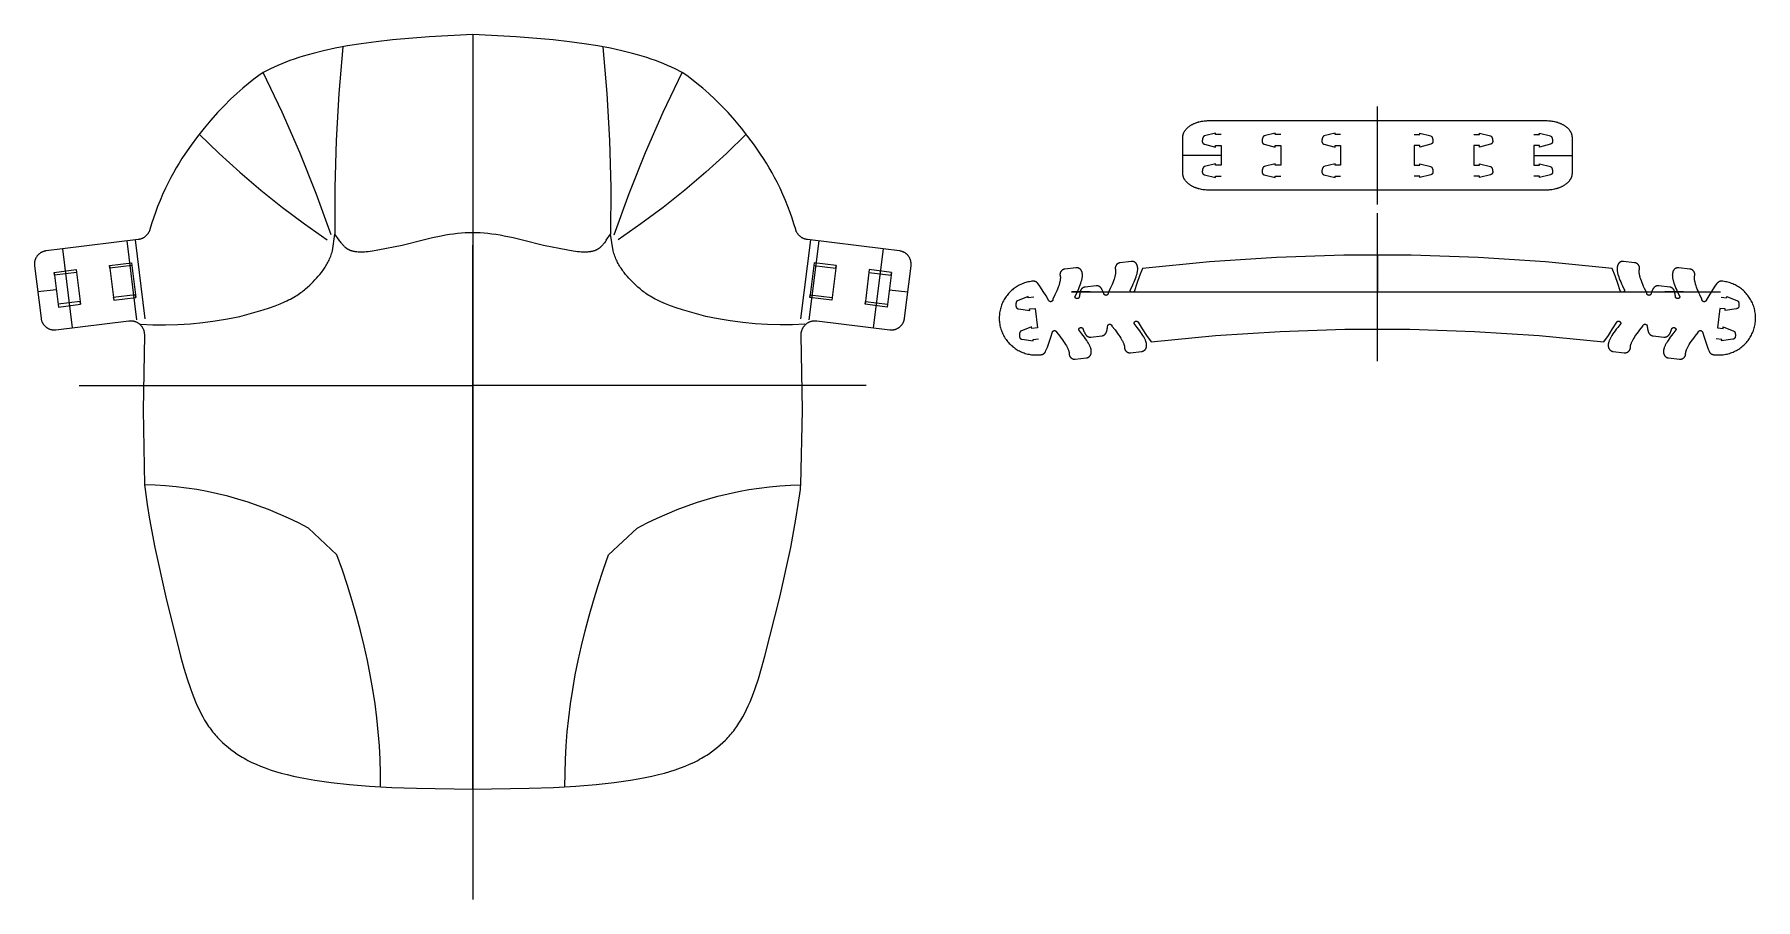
# Model space of a CAD drawing. Header units: millimetres. Extents: x 3958 to 4577, y -3023 to -2712.
import ezdxf

# ---------------------------------------------------------------- set-up
doc = ezdxf.new("R2010")
doc.units = ezdxf.units.MM
doc.header["$MEASUREMENT"] = 0
for name, color, linetype, lineweight, true_color in [('Corte interior', 5, 'Continuous', 0, 0x0000ff), ('Layer 01', 1, 'Continuous', 0, 0xff0000), ('Layer 02', 3, 'Continuous', 0, 0x00ff00), ('Layer 03', 4, 'Continuous', 0, 0x00ffff)]:
    doc.layers.add(name, color=color, linetype=linetype, lineweight=lineweight, true_color=true_color)
doc.layers.add('Default', color=6, linetype='Continuous', true_color=0xff00ff)

msp = doc.modelspace()

# ---------------------------------------------------------------- linework, layer by layer
at = {"layer": 'Corte interior'}
for p, q in [((4378.04, -2750.06), (4378.03, -2750.14)), ((4378.03, -2750.14), (4378.03, -2750.23)), ((4378.03, -2750.23), (4378.03, -2750.41)), ((4378.03, -2750.41), (4378.03, -2750.43)), ((4378.03, -2750.43), (4378.03, -2750.45)), ((4378.03, -2750.45), (4378.03, -2750.47)), ((4378.03, -2750.47), (4378.03, -2750.49)), ((4378.03, -2750.49), (4378.03, -2750.51)), ((4378.03, -2750.51), (4378.03, -2750.53)), ((4378.03, -2750.53), (4378.04, -2750.55)), ((4378.05, -2749.97), (4378.04, -2750.06)), ((4378.04, -2750.55), (4378.04, -2750.57)), ((4378.04, -2750.57), (4378.04, -2750.59)), ((4378.04, -2750.59), (4378.05, -2750.61)), ((4378.06, -2749.79), (4378.05, -2749.88)), ((4378.05, -2749.88), (4378.05, -2749.97)), ((4378.05, -2750.61), (4378.05, -2750.63)), ((4378.05, -2750.63), (4378.05, -2750.64)), ((4378.05, -2750.64), (4378.06, -2750.66)), ((4378.08, -2749.7), (4378.06, -2749.79)), ((4378.06, -2750.66), (4378.06, -2750.68)), ((4378.06, -2750.68), (4378.07, -2750.7)), ((4378.07, -2750.7), (4378.08, -2750.72)), ((4378.09, -2749.62), (4378.08, -2749.7)), ((4378.08, -2750.72), (4378.08, -2750.74)), ((4378.08, -2750.74), (4378.09, -2750.76)), ((4378.11, -2749.54), (4378.09, -2749.62)), ((4378.09, -2750.76), (4378.1, -2750.78)), ((4378.1, -2750.78), (4378.11, -2750.8)), ((4378.12, -2749.45), (4378.11, -2749.54)), ((4378.11, -2750.8), (4378.12, -2750.82)), ((4378.14, -2749.37), (4378.12, -2749.45)), ((4378.12, -2750.82), (4378.12, -2750.84)), ((4378.12, -2750.84), (4378.13, -2750.86)), ((4378.13, -2750.86), (4378.14, -2750.88)), ((4378.16, -2749.29), (4378.14, -2749.37)), ((4378.14, -2750.88), (4378.15, -2750.9)), ((4378.15, -2750.9), (4378.16, -2750.92)), ((4378.19, -2749.22), (4378.16, -2749.29)), ((4378.16, -2750.92), (4378.17, -2750.93)), ((4378.17, -2750.93), (4378.19, -2750.95)), ((4378.21, -2749.15), (4378.19, -2749.22)), ((4378.19, -2750.95), (4378.2, -2750.97)), ((4378.2, -2750.97), (4378.21, -2750.99)), ((4378.24, -2749.08), (4378.21, -2749.15)), ((4378.21, -2750.99), (4378.22, -2751)), ((4378.22, -2751), (4378.24, -2751.02)), ((4378.26, -2749.01), (4378.24, -2749.08)), ((4378.24, -2751.02), (4378.25, -2751.04)), ((4378.25, -2751.04), (4378.26, -2751.05)), ((4378.28, -2748.98), (4378.26, -2749.01)), ((4378.26, -2751.05), (4378.28, -2751.07)), ((4378.29, -2748.94), (4378.28, -2748.98)), ((4378.28, -2751.07), (4378.29, -2751.09)), ((4378.31, -2748.91), (4378.29, -2748.94)), ((4378.29, -2751.09), (4378.31, -2751.1)), ((4378.32, -2748.88), (4378.31, -2748.91)), ((4378.31, -2751.1), (4378.32, -2751.12)), ((4378.34, -2748.86), (4378.32, -2748.88)), ((4378.32, -2751.12), (4378.34, -2751.13)), ((4378.35, -2748.83), (4378.34, -2748.86)), ((4378.34, -2751.13), (4378.35, -2751.15)), ((4378.37, -2748.8), (4378.35, -2748.83)), ((4378.35, -2751.15), (4378.37, -2751.16)), ((4378.38, -2748.77), (4378.37, -2748.8)), ((4378.37, -2751.16), (4378.38, -2751.17)), ((4378.4, -2748.75), (4378.38, -2748.77)), ((4378.38, -2751.17), (4378.4, -2751.19)), ((4378.42, -2748.72), (4378.4, -2748.75)), ((4378.4, -2751.19), (4378.42, -2751.2)), ((4378.43, -2748.7), (4378.42, -2748.72)), ((4378.42, -2751.2), (4378.43, -2751.21)), ((4378.45, -2748.68), (4378.43, -2748.7)), ((4378.43, -2751.21), (4378.45, -2751.23)), ((4378.47, -2748.66), (4378.45, -2748.68)), ((4378.45, -2751.23), (4378.47, -2751.24)), ((4378.48, -2748.64), (4378.47, -2748.66)), ((4378.47, -2751.24), (4378.48, -2751.25)), ((4378.5, -2748.62), (4378.48, -2748.64)), ((4378.48, -2751.25), (4378.5, -2751.26)), ((4378.52, -2748.6), (4378.5, -2748.62)), ((4378.5, -2751.26), (4378.52, -2751.27)), ((4378.54, -2748.58), (4378.52, -2748.6)), ((4378.52, -2751.27), (4378.54, -2751.28)), ((4378.56, -2748.56), (4378.54, -2748.58)), ((4378.54, -2751.28), (4378.56, -2751.29)), ((4378.57, -2748.55), (4378.56, -2748.56)), ((4378.56, -2751.29), (4378.57, -2751.3)), ((4378.58, -2748.54), (4378.57, -2748.55)), ((4378.57, -2751.3), (4378.59, -2751.31)), ((4378.59, -2748.53), (4378.58, -2748.54)), ((4378.6, -2748.53), (4378.59, -2748.53)), ((4378.59, -2751.31), (4378.61, -2751.32)), ((4378.61, -2748.52), (4378.6, -2748.53)), ((4378.62, -2748.51), (4378.61, -2748.52)), ((4378.61, -2751.32), (4378.63, -2751.33)), ((4378.63, -2748.51), (4378.62, -2748.51)), ((4378.64, -2748.5), (4378.63, -2748.51)), ((4378.63, -2751.33), (4378.65, -2751.33)), ((4378.65, -2748.5), (4378.64, -2748.5)), ((4378.66, -2748.49), (4378.65, -2748.5)), ((4378.65, -2751.33), (4378.66, -2751.34)), ((4378.67, -2748.48), (4378.66, -2748.49)), ((4378.66, -2748.49), (4378.66, -2748.49)), ((4378.66, -2751.34), (4378.68, -2751.35)), ((4378.68, -2748.48), (4378.67, -2748.48)), ((4378.69, -2748.47), (4378.68, -2748.48)), ((4378.68, -2751.35), (4378.7, -2751.36)), ((4378.7, -2748.47), (4378.69, -2748.47)), ((4378.71, -2748.46), (4378.7, -2748.47)), ((4378.7, -2751.36), (4378.72, -2751.36)), ((4378.72, -2748.46), (4378.71, -2748.46)), ((4378.73, -2748.46), (4378.72, -2748.46)), ((4378.72, -2751.36), (4378.74, -2751.37)), ((4378.74, -2748.45), (4378.73, -2748.46)), ((4378.75, -2748.45), (4378.74, -2748.45)), ((4378.74, -2751.37), (4378.76, -2751.37)), ((4378.76, -2748.45), (4378.75, -2748.45)), ((4378.77, -2748.44), (4378.76, -2748.45)), ((4378.76, -2751.37), (4378.78, -2751.38)), ((4378.78, -2748.44), (4378.77, -2748.44)), ((4382.77, -2747.41), (4378.78, -2748.44)), ((4378.78, -2751.38), (4382.77, -2752.41)), ((4382.77, -2747.91), (4382.77, -2747.41)), ((4384.77, -2747.91), (4382.77, -2747.91)), ((4382.77, -2752.41), (4382.77, -2751.91)), ((4382.77, -2751.91), (4384.77, -2751.91)), ((4384.77, -2751.91), (4384.77, -2758.93)), ((4399.54, -2750.06), (4399.53, -2750.14)), ((4399.53, -2750.14), (4399.53, -2750.23)), ((4399.53, -2750.23), (4399.53, -2750.41)), ((4399.53, -2750.41), (4399.53, -2750.43)), ((4399.53, -2750.43), (4399.53, -2750.45)), ((4399.53, -2750.45), (4399.53, -2750.47)), ((4399.53, -2750.47), (4399.53, -2750.49)), ((4399.53, -2750.49), (4399.53, -2750.51)), ((4399.53, -2750.51), (4399.53, -2750.53)), ((4399.53, -2750.53), (4399.54, -2750.55)), ((4399.55, -2749.97), (4399.54, -2750.06)), ((4399.54, -2750.55), (4399.54, -2750.57)), ((4399.54, -2750.57), (4399.54, -2750.59)), ((4399.54, -2750.59), (4399.55, -2750.61)), ((4399.56, -2749.79), (4399.55, -2749.88)), ((4399.55, -2749.88), (4399.55, -2749.97)), ((4399.55, -2750.61), (4399.55, -2750.63)), ((4399.55, -2750.63), (4399.55, -2750.64)), ((4399.55, -2750.64), (4399.56, -2750.66)), ((4399.58, -2749.7), (4399.56, -2749.79)), ((4399.56, -2750.66), (4399.56, -2750.68)), ((4399.56, -2750.68), (4399.57, -2750.7)), ((4399.57, -2750.7), (4399.58, -2750.72)), ((4399.59, -2749.62), (4399.58, -2749.7)), ((4399.58, -2750.72), (4399.58, -2750.74)), ((4399.58, -2750.74), (4399.59, -2750.76)), ((4399.61, -2749.54), (4399.59, -2749.62)), ((4399.59, -2750.76), (4399.6, -2750.78)), ((4399.6, -2750.78), (4399.61, -2750.8)), ((4399.62, -2749.45), (4399.61, -2749.54)), ((4399.61, -2750.8), (4399.62, -2750.82)), ((4399.64, -2749.37), (4399.62, -2749.45)), ((4399.62, -2750.82), (4399.62, -2750.84)), ((4399.62, -2750.84), (4399.63, -2750.86)), ((4399.63, -2750.86), (4399.64, -2750.88)), ((4399.66, -2749.29), (4399.64, -2749.37)), ((4399.64, -2750.88), (4399.65, -2750.9)), ((4399.65, -2750.9), (4399.66, -2750.92)), ((4399.69, -2749.22), (4399.66, -2749.29)), ((4399.66, -2750.92), (4399.67, -2750.93)), ((4399.67, -2750.93), (4399.69, -2750.95)), ((4399.71, -2749.15), (4399.69, -2749.22)), ((4399.69, -2750.95), (4399.7, -2750.97)), ((4399.7, -2750.97), (4399.71, -2750.99)), ((4399.74, -2749.08), (4399.71, -2749.15)), ((4399.71, -2750.99), (4399.72, -2751)), ((4399.72, -2751), (4399.74, -2751.02)), ((4399.76, -2749.01), (4399.74, -2749.08)), ((4399.74, -2751.02), (4399.75, -2751.04)), ((4399.75, -2751.04), (4399.76, -2751.05)), ((4399.78, -2748.98), (4399.76, -2749.01)), ((4399.76, -2751.05), (4399.78, -2751.07)), ((4399.79, -2748.94), (4399.78, -2748.98)), ((4399.78, -2751.07), (4399.79, -2751.09)), ((4399.81, -2748.91), (4399.79, -2748.94)), ((4399.79, -2751.09), (4399.81, -2751.1)), ((4399.82, -2748.88), (4399.81, -2748.91)), ((4399.81, -2751.1), (4399.82, -2751.12)), ((4399.84, -2748.86), (4399.82, -2748.88)), ((4399.82, -2751.12), (4399.84, -2751.13)), ((4399.85, -2748.83), (4399.84, -2748.86)), ((4399.84, -2751.13), (4399.85, -2751.15)), ((4399.87, -2748.8), (4399.85, -2748.83)), ((4399.85, -2751.15), (4399.87, -2751.16)), ((4399.88, -2748.77), (4399.87, -2748.8)), ((4399.87, -2751.16), (4399.88, -2751.17)), ((4399.9, -2748.75), (4399.88, -2748.77)), ((4399.88, -2751.17), (4399.9, -2751.19)), ((4399.92, -2748.72), (4399.9, -2748.75)), ((4399.9, -2751.19), (4399.92, -2751.2)), ((4399.93, -2748.7), (4399.92, -2748.72)), ((4399.92, -2751.2), (4399.93, -2751.21)), ((4399.95, -2748.68), (4399.93, -2748.7)), ((4399.93, -2751.21), (4399.95, -2751.23)), ((4399.97, -2748.66), (4399.95, -2748.68)), ((4399.95, -2751.23), (4399.97, -2751.24)), ((4399.98, -2748.64), (4399.97, -2748.66)), ((4399.97, -2751.24), (4399.98, -2751.25)), ((4400, -2748.62), (4399.98, -2748.64)), ((4399.98, -2751.25), (4400, -2751.26)), ((4400.02, -2748.6), (4400, -2748.62)), ((4400, -2751.26), (4400.02, -2751.27)), ((4400.04, -2748.58), (4400.02, -2748.6)), ((4400.02, -2751.27), (4400.04, -2751.28)), ((4400.06, -2748.56), (4400.04, -2748.58)), ((4400.04, -2751.28), (4400.06, -2751.29)), ((4400.07, -2748.55), (4400.06, -2748.56)), ((4400.06, -2751.29), (4400.07, -2751.3)), ((4400.08, -2748.54), (4400.07, -2748.55)), ((4400.07, -2751.3), (4400.09, -2751.31)), ((4400.09, -2748.53), (4400.08, -2748.54)), ((4400.1, -2748.53), (4400.09, -2748.53)), ((4400.09, -2751.31), (4400.11, -2751.32)), ((4400.11, -2748.52), (4400.1, -2748.53)), ((4400.12, -2748.51), (4400.11, -2748.52)), ((4400.11, -2751.32), (4400.13, -2751.33)), ((4400.13, -2748.51), (4400.12, -2748.51)), ((4400.14, -2748.5), (4400.13, -2748.51)), ((4400.13, -2751.33), (4400.15, -2751.33)), ((4400.15, -2748.5), (4400.14, -2748.5)), ((4400.16, -2748.49), (4400.15, -2748.5)), ((4400.15, -2751.33), (4400.16, -2751.34)), ((4400.17, -2748.48), (4400.16, -2748.49)), ((4400.16, -2748.49), (4400.16, -2748.49)), ((4400.16, -2751.34), (4400.18, -2751.35)), ((4400.18, -2748.48), (4400.17, -2748.48)), ((4400.19, -2748.47), (4400.18, -2748.48)), ((4400.18, -2751.35), (4400.2, -2751.36)), ((4400.2, -2748.47), (4400.19, -2748.47)), ((4400.21, -2748.46), (4400.2, -2748.47)), ((4400.2, -2751.36), (4400.22, -2751.36)), ((4400.22, -2748.46), (4400.21, -2748.46)), ((4400.23, -2748.46), (4400.22, -2748.46)), ((4400.22, -2751.36), (4400.24, -2751.37)), ((4400.24, -2748.45), (4400.23, -2748.46)), ((4400.25, -2748.45), (4400.24, -2748.45)), ((4400.24, -2751.37), (4400.26, -2751.37)), ((4400.26, -2748.45), (4400.25, -2748.45)), ((4400.27, -2748.44), (4400.26, -2748.45)), ((4400.26, -2751.37), (4400.28, -2751.38)), ((4400.28, -2748.44), (4400.27, -2748.44)), ((4404.27, -2747.41), (4400.28, -2748.44)), ((4400.28, -2751.38), (4404.27, -2752.41)), ((4404.27, -2747.91), (4404.27, -2747.41)), ((4406.27, -2747.91), (4404.27, -2747.91)), ((4404.27, -2752.41), (4404.27, -2751.91)), ((4404.27, -2751.91), (4406.27, -2751.91)), ((4406.27, -2751.91), (4406.27, -2758.93)), ((4421.04, -2750.06), (4421.03, -2750.14)), ((4421.03, -2750.14), (4421.03, -2750.23)), ((4421.03, -2750.23), (4421.03, -2750.41)), ((4421.03, -2750.41), (4421.03, -2750.43)), ((4421.03, -2750.43), (4421.03, -2750.45)), ((4421.03, -2750.45), (4421.03, -2750.47)), ((4421.03, -2750.47), (4421.03, -2750.49)), ((4421.03, -2750.49), (4421.03, -2750.51)), ((4421.03, -2750.51), (4421.03, -2750.53)), ((4421.03, -2750.53), (4421.04, -2750.55)), ((4421.05, -2749.97), (4421.04, -2750.06)), ((4421.04, -2750.55), (4421.04, -2750.57)), ((4421.04, -2750.57), (4421.04, -2750.59)), ((4421.04, -2750.59), (4421.05, -2750.61)), ((4421.06, -2749.79), (4421.05, -2749.88)), ((4421.05, -2749.88), (4421.05, -2749.97)), ((4421.05, -2750.61), (4421.05, -2750.63)), ((4421.05, -2750.63), (4421.05, -2750.64)), ((4421.05, -2750.64), (4421.06, -2750.66)), ((4421.08, -2749.7), (4421.06, -2749.79)), ((4421.06, -2750.66), (4421.06, -2750.68)), ((4421.06, -2750.68), (4421.07, -2750.7)), ((4421.07, -2750.7), (4421.08, -2750.72)), ((4421.09, -2749.62), (4421.08, -2749.7)), ((4421.08, -2750.72), (4421.08, -2750.74)), ((4421.08, -2750.74), (4421.09, -2750.76)), ((4421.11, -2749.54), (4421.09, -2749.62)), ((4421.09, -2750.76), (4421.1, -2750.78)), ((4421.1, -2750.78), (4421.11, -2750.8)), ((4421.12, -2749.45), (4421.11, -2749.54)), ((4421.11, -2750.8), (4421.12, -2750.82)), ((4421.14, -2749.37), (4421.12, -2749.45)), ((4421.12, -2750.82), (4421.12, -2750.84)), ((4421.12, -2750.84), (4421.13, -2750.86)), ((4421.13, -2750.86), (4421.14, -2750.88)), ((4421.16, -2749.29), (4421.14, -2749.37)), ((4421.14, -2750.88), (4421.15, -2750.9)), ((4421.15, -2750.9), (4421.16, -2750.92)), ((4421.19, -2749.22), (4421.16, -2749.29)), ((4421.16, -2750.92), (4421.17, -2750.93)), ((4421.17, -2750.93), (4421.19, -2750.95)), ((4421.21, -2749.15), (4421.19, -2749.22)), ((4421.19, -2750.95), (4421.2, -2750.97)), ((4421.2, -2750.97), (4421.21, -2750.99)), ((4421.24, -2749.08), (4421.21, -2749.15)), ((4421.21, -2750.99), (4421.22, -2751)), ((4421.22, -2751), (4421.24, -2751.02)), ((4421.26, -2749.01), (4421.24, -2749.08)), ((4421.24, -2751.02), (4421.25, -2751.04)), ((4421.25, -2751.04), (4421.26, -2751.05)), ((4421.28, -2748.98), (4421.26, -2749.01)), ((4421.26, -2751.05), (4421.28, -2751.07)), ((4421.29, -2748.94), (4421.28, -2748.98)), ((4421.28, -2751.07), (4421.29, -2751.09)), ((4421.31, -2748.91), (4421.29, -2748.94)), ((4421.29, -2751.09), (4421.31, -2751.1)), ((4421.32, -2748.88), (4421.31, -2748.91)), ((4421.31, -2751.1), (4421.32, -2751.12)), ((4421.34, -2748.86), (4421.32, -2748.88)), ((4421.32, -2751.12), (4421.34, -2751.13)), ((4421.35, -2748.83), (4421.34, -2748.86)), ((4421.34, -2751.13), (4421.35, -2751.15)), ((4421.37, -2748.8), (4421.35, -2748.83)), ((4421.35, -2751.15), (4421.37, -2751.16)), ((4421.38, -2748.77), (4421.37, -2748.8)), ((4421.37, -2751.16), (4421.38, -2751.17)), ((4421.4, -2748.75), (4421.38, -2748.77)), ((4421.38, -2751.17), (4421.4, -2751.19)), ((4421.42, -2748.72), (4421.4, -2748.75)), ((4421.4, -2751.19), (4421.42, -2751.2)), ((4421.43, -2748.7), (4421.42, -2748.72)), ((4421.42, -2751.2), (4421.43, -2751.21)), ((4421.45, -2748.68), (4421.43, -2748.7)), ((4421.43, -2751.21), (4421.45, -2751.23)), ((4421.47, -2748.66), (4421.45, -2748.68)), ((4421.45, -2751.23), (4421.47, -2751.24)), ((4421.48, -2748.64), (4421.47, -2748.66)), ((4421.47, -2751.24), (4421.48, -2751.25)), ((4421.5, -2748.62), (4421.48, -2748.64)), ((4421.48, -2751.25), (4421.5, -2751.26)), ((4421.52, -2748.6), (4421.5, -2748.62)), ((4421.5, -2751.26), (4421.52, -2751.27)), ((4421.54, -2748.58), (4421.52, -2748.6)), ((4421.52, -2751.27), (4421.54, -2751.28)), ((4421.56, -2748.56), (4421.54, -2748.58)), ((4421.54, -2751.28), (4421.56, -2751.29)), ((4421.57, -2748.55), (4421.56, -2748.56)), ((4421.56, -2751.29), (4421.57, -2751.3)), ((4421.58, -2748.54), (4421.57, -2748.55)), ((4421.57, -2751.3), (4421.59, -2751.31)), ((4421.59, -2748.53), (4421.58, -2748.54)), ((4421.6, -2748.53), (4421.59, -2748.53)), ((4421.59, -2751.31), (4421.61, -2751.32)), ((4421.61, -2748.52), (4421.6, -2748.53)), ((4421.62, -2748.51), (4421.61, -2748.52)), ((4421.61, -2751.32), (4421.63, -2751.33)), ((4421.63, -2748.51), (4421.62, -2748.51)), ((4421.64, -2748.5), (4421.63, -2748.51)), ((4421.63, -2751.33), (4421.65, -2751.33)), ((4421.65, -2748.5), (4421.64, -2748.5)), ((4421.66, -2748.49), (4421.65, -2748.5)), ((4421.65, -2751.33), (4421.66, -2751.34)), ((4421.67, -2748.48), (4421.66, -2748.49)), ((4421.66, -2748.49), (4421.66, -2748.49)), ((4421.66, -2751.34), (4421.68, -2751.35)), ((4421.68, -2748.48), (4421.67, -2748.48)), ((4421.69, -2748.47), (4421.68, -2748.48)), ((4421.68, -2751.35), (4421.7, -2751.36)), ((4421.7, -2748.47), (4421.69, -2748.47)), ((4421.71, -2748.46), (4421.7, -2748.47)), ((4421.7, -2751.36), (4421.72, -2751.36)), ((4421.72, -2748.46), (4421.71, -2748.46)), ((4421.73, -2748.46), (4421.72, -2748.46)), ((4421.72, -2751.36), (4421.74, -2751.37)), ((4421.74, -2748.45), (4421.73, -2748.46)), ((4421.75, -2748.45), (4421.74, -2748.45)), ((4421.74, -2751.37), (4421.76, -2751.37)), ((4421.76, -2748.45), (4421.75, -2748.45)), ((4421.77, -2748.44), (4421.76, -2748.45)), ((4421.76, -2751.37), (4421.78, -2751.38)), ((4421.78, -2748.44), (4421.77, -2748.44)), ((4425.77, -2747.41), (4421.78, -2748.44)), ((4421.78, -2751.38), (4425.77, -2752.41)), ((4425.77, -2747.91), (4425.77, -2747.41)), ((4427.77, -2747.91), (4425.77, -2747.91)), ((4425.77, -2752.41), (4425.77, -2751.91)), ((4425.77, -2751.91), (4427.77, -2751.91)), ((4427.77, -2751.91), (4427.77, -2758.93)), ((4454.19, -2747.91), (4456.19, -2747.91)), ((4456.19, -2751.91), (4454.19, -2751.91)), ((4454.19, -2751.91), (4454.19, -2758.93)), ((4456.19, -2747.91), (4456.19, -2747.41)), ((4456.19, -2747.41), (4460.18, -2748.44)), ((4460.18, -2751.38), (4456.19, -2752.41)), ((4456.19, -2752.41), (4456.19, -2751.91)), ((4460.18, -2748.44), (4460.19, -2748.44)), ((4460.2, -2751.37), (4460.18, -2751.38)), ((4460.19, -2748.44), (4460.2, -2748.45)), ((4460.2, -2748.45), (4460.21, -2748.45)), ((4460.22, -2751.37), (4460.2, -2751.37)), ((4460.21, -2748.45), (4460.22, -2748.45)), ((4460.22, -2748.45), (4460.23, -2748.46)), ((4460.24, -2751.36), (4460.22, -2751.37)), ((4460.23, -2748.46), (4460.24, -2748.46)), ((4460.24, -2748.46), (4460.25, -2748.46)), ((4460.26, -2751.36), (4460.24, -2751.36)), ((4460.25, -2748.46), (4460.26, -2748.47)), ((4460.26, -2748.47), (4460.27, -2748.47)), ((4460.27, -2751.35), (4460.26, -2751.36)), ((4460.27, -2748.47), (4460.27, -2748.48)), ((4460.27, -2748.48), (4460.28, -2748.48)), ((4460.29, -2751.34), (4460.27, -2751.35)), ((4460.28, -2748.48), (4460.29, -2748.49)), ((4460.29, -2748.49), (4460.3, -2748.49)), ((4460.31, -2751.33), (4460.29, -2751.34)), ((4460.3, -2748.49), (4460.31, -2748.5)), ((4460.31, -2748.5), (4460.32, -2748.5)), ((4460.33, -2751.33), (4460.31, -2751.33)), ((4460.32, -2748.5), (4460.33, -2748.51)), ((4460.33, -2748.51), (4460.34, -2748.51)), ((4460.35, -2751.32), (4460.33, -2751.33)), ((4460.34, -2748.51), (4460.35, -2748.52)), ((4460.35, -2748.52), (4460.36, -2748.53)), ((4460.37, -2751.31), (4460.35, -2751.32)), ((4460.36, -2748.53), (4460.37, -2748.53)), ((4460.37, -2748.53), (4460.38, -2748.54)), ((4460.38, -2751.3), (4460.37, -2751.31)), ((4460.38, -2748.54), (4460.38, -2748.55)), ((4460.38, -2748.55), (4460.4, -2748.56)), ((4460.4, -2751.29), (4460.38, -2751.3)), ((4460.4, -2748.56), (4460.42, -2748.58)), ((4460.42, -2751.28), (4460.4, -2751.29)), ((4460.42, -2748.58), (4460.44, -2748.6)), ((4460.44, -2751.27), (4460.42, -2751.28)), ((4460.44, -2748.6), (4460.46, -2748.62)), ((4460.46, -2751.26), (4460.44, -2751.27)), ((4460.46, -2748.62), (4460.47, -2748.64)), ((4460.47, -2751.25), (4460.46, -2751.26)), ((4460.47, -2748.64), (4460.49, -2748.66)), ((4460.49, -2751.24), (4460.47, -2751.25)), ((4460.49, -2748.66), (4460.51, -2748.68)), ((4460.51, -2751.23), (4460.49, -2751.24)), ((4460.51, -2748.68), (4460.53, -2748.7)), ((4460.53, -2751.21), (4460.51, -2751.23)), ((4460.53, -2748.7), (4460.54, -2748.72)), ((4460.54, -2751.2), (4460.53, -2751.21)), ((4460.54, -2748.72), (4460.56, -2748.75)), ((4460.56, -2751.19), (4460.54, -2751.2)), ((4460.56, -2748.75), (4460.58, -2748.77)), ((4460.58, -2751.17), (4460.56, -2751.19)), ((4460.58, -2748.77), (4460.59, -2748.8)), ((4460.59, -2751.16), (4460.58, -2751.17)), ((4460.59, -2748.8), (4460.61, -2748.83)), ((4460.61, -2751.15), (4460.59, -2751.16)), ((4460.61, -2748.83), (4460.62, -2748.86)), ((4460.62, -2751.13), (4460.61, -2751.15)), ((4460.62, -2748.86), (4460.64, -2748.88)), ((4460.64, -2751.12), (4460.62, -2751.13)), ((4460.64, -2748.88), (4460.65, -2748.91)), ((4460.65, -2751.1), (4460.64, -2751.12)), ((4460.65, -2748.91), (4460.67, -2748.94)), ((4460.67, -2751.09), (4460.65, -2751.1)), ((4460.67, -2748.94), (4460.68, -2748.98)), ((4460.68, -2751.07), (4460.67, -2751.09)), ((4460.68, -2748.98), (4460.7, -2749.01)), ((4460.7, -2751.05), (4460.68, -2751.07)), ((4460.7, -2749.01), (4460.72, -2749.08)), ((4460.71, -2751.04), (4460.7, -2751.05)), ((4460.72, -2751.02), (4460.71, -2751.04)), ((4460.72, -2749.08), (4460.75, -2749.15)), ((4460.74, -2751), (4460.72, -2751.02)), ((4460.75, -2750.99), (4460.74, -2751)), ((4460.75, -2749.15), (4460.77, -2749.22)), ((4460.76, -2750.97), (4460.75, -2750.99)), ((4460.77, -2750.95), (4460.76, -2750.97)), ((4460.77, -2749.22), (4460.79, -2749.29)), ((4460.78, -2750.93), (4460.77, -2750.95)), ((4460.79, -2750.92), (4460.78, -2750.93)), ((4460.79, -2749.29), (4460.82, -2749.37)), ((4460.8, -2750.9), (4460.79, -2750.92)), ((4460.82, -2750.88), (4460.8, -2750.9)), ((4460.82, -2749.37), (4460.83, -2749.45)), ((4460.83, -2750.84), (4460.82, -2750.86)), ((4460.82, -2750.86), (4460.82, -2750.88)), ((4460.83, -2749.45), (4460.85, -2749.54)), ((4460.84, -2750.82), (4460.83, -2750.84)), ((4460.85, -2750.8), (4460.84, -2750.82)), ((4460.85, -2749.54), (4460.87, -2749.62)), ((4460.86, -2750.78), (4460.85, -2750.8)), ((4460.87, -2750.76), (4460.86, -2750.78)), ((4460.87, -2749.62), (4460.88, -2749.7)), ((4460.88, -2750.72), (4460.87, -2750.74)), ((4460.87, -2750.74), (4460.87, -2750.76)), ((4460.88, -2749.7), (4460.89, -2749.79)), ((4460.89, -2750.7), (4460.88, -2750.72)), ((4460.89, -2749.79), (4460.9, -2749.88)), ((4460.9, -2750.66), (4460.89, -2750.68)), ((4460.89, -2750.68), (4460.89, -2750.7)), ((4460.9, -2749.88), (4460.91, -2749.97)), ((4460.91, -2750.63), (4460.9, -2750.64)), ((4460.9, -2750.64), (4460.9, -2750.66)), ((4460.91, -2749.97), (4460.92, -2750.06)), ((4460.92, -2750.59), (4460.91, -2750.61)), ((4460.91, -2750.61), (4460.91, -2750.63)), ((4460.92, -2750.06), (4460.93, -2750.14)), ((4460.93, -2750.53), (4460.92, -2750.55)), ((4460.92, -2750.55), (4460.92, -2750.57)), ((4460.92, -2750.57), (4460.92, -2750.59)), ((4460.93, -2750.14), (4460.93, -2750.23)), ((4460.93, -2750.23), (4460.93, -2750.41)), ((4460.93, -2750.41), (4460.93, -2750.43)), ((4460.93, -2750.43), (4460.93, -2750.45)), ((4460.93, -2750.45), (4460.93, -2750.47)), ((4460.93, -2750.47), (4460.93, -2750.49)), ((4460.93, -2750.49), (4460.93, -2750.51)), ((4460.93, -2750.51), (4460.93, -2750.53)), ((4475.69, -2747.91), (4477.69, -2747.91)), ((4477.69, -2751.91), (4475.69, -2751.91)), ((4475.69, -2751.91), (4475.69, -2758.93)), ((4477.69, -2747.91), (4477.69, -2747.41)), ((4477.69, -2747.41), (4481.68, -2748.44)), ((4481.68, -2751.38), (4477.69, -2752.41)), ((4477.69, -2752.41), (4477.69, -2751.91)), ((4481.68, -2748.44), (4481.69, -2748.44)), ((4481.7, -2751.37), (4481.68, -2751.38)), ((4481.69, -2748.44), (4481.7, -2748.45)), ((4481.7, -2748.45), (4481.71, -2748.45)), ((4481.72, -2751.37), (4481.7, -2751.37)), ((4481.71, -2748.45), (4481.72, -2748.45)), ((4481.72, -2748.45), (4481.73, -2748.46)), ((4481.74, -2751.36), (4481.72, -2751.37)), ((4481.73, -2748.46), (4481.74, -2748.46)), ((4481.74, -2748.46), (4481.75, -2748.46)), ((4481.76, -2751.36), (4481.74, -2751.36)), ((4481.75, -2748.46), (4481.76, -2748.47)), ((4481.76, -2748.47), (4481.77, -2748.47)), ((4481.77, -2751.35), (4481.76, -2751.36)), ((4481.77, -2748.47), (4481.77, -2748.48)), ((4481.77, -2748.48), (4481.78, -2748.48)), ((4481.79, -2751.34), (4481.77, -2751.35)), ((4481.78, -2748.48), (4481.79, -2748.49)), ((4481.79, -2748.49), (4481.8, -2748.49)), ((4481.81, -2751.33), (4481.79, -2751.34)), ((4481.8, -2748.49), (4481.81, -2748.5)), ((4481.81, -2748.5), (4481.82, -2748.5)), ((4481.83, -2751.33), (4481.81, -2751.33)), ((4481.82, -2748.5), (4481.83, -2748.51)), ((4481.83, -2748.51), (4481.84, -2748.51)), ((4481.85, -2751.32), (4481.83, -2751.33)), ((4481.84, -2748.51), (4481.85, -2748.52)), ((4481.85, -2748.52), (4481.86, -2748.53)), ((4481.87, -2751.31), (4481.85, -2751.32)), ((4481.86, -2748.53), (4481.87, -2748.53)), ((4481.87, -2748.53), (4481.88, -2748.54)), ((4481.88, -2751.3), (4481.87, -2751.31)), ((4481.88, -2748.54), (4481.88, -2748.55)), ((4481.88, -2748.55), (4481.9, -2748.56)), ((4481.9, -2751.29), (4481.88, -2751.3)), ((4481.9, -2748.56), (4481.92, -2748.58)), ((4481.92, -2751.28), (4481.9, -2751.29)), ((4481.92, -2748.58), (4481.94, -2748.6)), ((4481.94, -2751.27), (4481.92, -2751.28)), ((4481.94, -2748.6), (4481.96, -2748.62)), ((4481.96, -2751.26), (4481.94, -2751.27)), ((4481.96, -2748.62), (4481.97, -2748.64)), ((4481.97, -2751.25), (4481.96, -2751.26)), ((4481.97, -2748.64), (4481.99, -2748.66)), ((4481.99, -2751.24), (4481.97, -2751.25)), ((4481.99, -2748.66), (4482.01, -2748.68)), ((4482.01, -2751.23), (4481.99, -2751.24)), ((4482.01, -2748.68), (4482.03, -2748.7)), ((4482.03, -2751.21), (4482.01, -2751.23)), ((4482.03, -2748.7), (4482.04, -2748.72)), ((4482.04, -2751.2), (4482.03, -2751.21)), ((4482.04, -2748.72), (4482.06, -2748.75)), ((4482.06, -2751.19), (4482.04, -2751.2)), ((4482.06, -2748.75), (4482.08, -2748.77)), ((4482.08, -2751.17), (4482.06, -2751.19)), ((4482.08, -2748.77), (4482.09, -2748.8)), ((4482.09, -2751.16), (4482.08, -2751.17)), ((4482.09, -2748.8), (4482.11, -2748.83)), ((4482.11, -2751.15), (4482.09, -2751.16)), ((4482.11, -2748.83), (4482.12, -2748.86)), ((4482.12, -2751.13), (4482.11, -2751.15)), ((4482.12, -2748.86), (4482.14, -2748.88)), ((4482.14, -2751.12), (4482.12, -2751.13)), ((4482.14, -2748.88), (4482.15, -2748.91)), ((4482.15, -2751.1), (4482.14, -2751.12)), ((4482.15, -2748.91), (4482.17, -2748.94)), ((4482.17, -2751.09), (4482.15, -2751.1)), ((4482.17, -2748.94), (4482.18, -2748.98)), ((4482.18, -2751.07), (4482.17, -2751.09)), ((4482.18, -2748.98), (4482.2, -2749.01)), ((4482.2, -2751.05), (4482.18, -2751.07)), ((4482.2, -2749.01), (4482.22, -2749.08)), ((4482.21, -2751.04), (4482.2, -2751.05)), ((4482.22, -2751.02), (4482.21, -2751.04)), ((4482.22, -2749.08), (4482.25, -2749.15)), ((4482.24, -2751), (4482.22, -2751.02)), ((4482.25, -2750.99), (4482.24, -2751)), ((4482.25, -2749.15), (4482.27, -2749.22)), ((4482.26, -2750.97), (4482.25, -2750.99)), ((4482.27, -2750.95), (4482.26, -2750.97)), ((4482.27, -2749.22), (4482.29, -2749.29)), ((4482.28, -2750.93), (4482.27, -2750.95)), ((4482.29, -2750.92), (4482.28, -2750.93)), ((4482.29, -2749.29), (4482.32, -2749.37)), ((4482.3, -2750.9), (4482.29, -2750.92)), ((4482.32, -2750.88), (4482.3, -2750.9)), ((4482.32, -2749.37), (4482.33, -2749.45)), ((4482.33, -2750.84), (4482.32, -2750.86)), ((4482.32, -2750.86), (4482.32, -2750.88)), ((4482.33, -2749.45), (4482.35, -2749.54)), ((4482.34, -2750.82), (4482.33, -2750.84)), ((4482.35, -2750.8), (4482.34, -2750.82)), ((4482.35, -2749.54), (4482.37, -2749.62)), ((4482.36, -2750.78), (4482.35, -2750.8)), ((4482.37, -2750.76), (4482.36, -2750.78)), ((4482.37, -2749.62), (4482.38, -2749.7)), ((4482.38, -2750.72), (4482.37, -2750.74)), ((4482.37, -2750.74), (4482.37, -2750.76)), ((4482.38, -2749.7), (4482.39, -2749.79)), ((4482.39, -2750.7), (4482.38, -2750.72)), ((4482.39, -2749.79), (4482.4, -2749.88)), ((4482.4, -2750.66), (4482.39, -2750.68)), ((4482.39, -2750.68), (4482.39, -2750.7)), ((4482.4, -2749.88), (4482.41, -2749.97)), ((4482.41, -2750.63), (4482.4, -2750.64)), ((4482.4, -2750.64), (4482.4, -2750.66)), ((4482.41, -2749.97), (4482.42, -2750.06)), ((4482.42, -2750.59), (4482.41, -2750.61)), ((4482.41, -2750.61), (4482.41, -2750.63)), ((4482.42, -2750.06), (4482.43, -2750.14)), ((4482.43, -2750.53), (4482.42, -2750.55)), ((4482.42, -2750.55), (4482.42, -2750.57)), ((4482.42, -2750.57), (4482.42, -2750.59)), ((4482.43, -2750.14), (4482.43, -2750.23)), ((4482.43, -2750.23), (4482.43, -2750.41)), ((4482.43, -2750.41), (4482.43, -2750.43)), ((4482.43, -2750.43), (4482.43, -2750.45)), ((4482.43, -2750.45), (4482.43, -2750.47)), ((4482.43, -2750.47), (4482.43, -2750.49)), ((4482.43, -2750.49), (4482.43, -2750.51)), ((4482.43, -2750.51), (4482.43, -2750.53)), ((4497.19, -2747.91), (4499.19, -2747.91)), ((4499.19, -2751.91), (4497.19, -2751.91)), ((4497.19, -2751.91), (4497.19, -2758.93)), ((4499.19, -2747.91), (4499.19, -2747.41)), ((4499.19, -2747.41), (4503.18, -2748.44)), ((4503.18, -2751.38), (4499.19, -2752.41)), ((4499.19, -2752.41), (4499.19, -2751.91)), ((4503.18, -2748.44), (4503.19, -2748.44)), ((4503.2, -2751.37), (4503.18, -2751.38)), ((4503.19, -2748.44), (4503.2, -2748.45)), ((4503.2, -2748.45), (4503.21, -2748.45)), ((4503.22, -2751.37), (4503.2, -2751.37)), ((4503.21, -2748.45), (4503.22, -2748.45)), ((4503.22, -2748.45), (4503.23, -2748.46)), ((4503.24, -2751.36), (4503.22, -2751.37)), ((4503.23, -2748.46), (4503.24, -2748.46)), ((4503.24, -2748.46), (4503.25, -2748.46)), ((4503.26, -2751.36), (4503.24, -2751.36)), ((4503.25, -2748.46), (4503.26, -2748.47)), ((4503.26, -2748.47), (4503.27, -2748.47)), ((4503.27, -2751.35), (4503.26, -2751.36)), ((4503.27, -2748.47), (4503.27, -2748.48)), ((4503.27, -2748.48), (4503.28, -2748.48)), ((4503.29, -2751.34), (4503.27, -2751.35)), ((4503.28, -2748.48), (4503.29, -2748.49)), ((4503.29, -2748.49), (4503.3, -2748.49)), ((4503.31, -2751.33), (4503.29, -2751.34)), ((4503.3, -2748.49), (4503.31, -2748.5)), ((4503.31, -2748.5), (4503.32, -2748.5)), ((4503.33, -2751.33), (4503.31, -2751.33)), ((4503.32, -2748.5), (4503.33, -2748.51)), ((4503.33, -2748.51), (4503.34, -2748.51)), ((4503.35, -2751.32), (4503.33, -2751.33)), ((4503.34, -2748.51), (4503.35, -2748.52)), ((4503.35, -2748.52), (4503.36, -2748.53)), ((4503.37, -2751.31), (4503.35, -2751.32)), ((4503.36, -2748.53), (4503.37, -2748.53)), ((4503.37, -2748.53), (4503.38, -2748.54)), ((4503.38, -2751.3), (4503.37, -2751.31)), ((4503.38, -2748.54), (4503.38, -2748.55)), ((4503.38, -2748.55), (4503.4, -2748.56)), ((4503.4, -2751.29), (4503.38, -2751.3)), ((4503.4, -2748.56), (4503.42, -2748.58)), ((4503.42, -2751.28), (4503.4, -2751.29)), ((4503.42, -2748.58), (4503.44, -2748.6)), ((4503.44, -2751.27), (4503.42, -2751.28)), ((4503.44, -2748.6), (4503.46, -2748.62)), ((4503.46, -2751.26), (4503.44, -2751.27)), ((4503.46, -2748.62), (4503.47, -2748.64)), ((4503.47, -2751.25), (4503.46, -2751.26)), ((4503.47, -2748.64), (4503.49, -2748.66)), ((4503.49, -2751.24), (4503.47, -2751.25)), ((4503.49, -2748.66), (4503.51, -2748.68)), ((4503.51, -2751.23), (4503.49, -2751.24)), ((4503.51, -2748.68), (4503.53, -2748.7)), ((4503.53, -2751.21), (4503.51, -2751.23)), ((4503.53, -2748.7), (4503.54, -2748.72)), ((4503.54, -2751.2), (4503.53, -2751.21)), ((4503.54, -2748.72), (4503.56, -2748.75)), ((4503.56, -2751.19), (4503.54, -2751.2)), ((4503.56, -2748.75), (4503.58, -2748.77)), ((4503.58, -2751.17), (4503.56, -2751.19)), ((4503.58, -2748.77), (4503.59, -2748.8)), ((4503.59, -2751.16), (4503.58, -2751.17)), ((4503.59, -2748.8), (4503.61, -2748.83)), ((4503.61, -2751.15), (4503.59, -2751.16)), ((4503.61, -2748.83), (4503.62, -2748.86)), ((4503.62, -2751.13), (4503.61, -2751.15)), ((4503.62, -2748.86), (4503.64, -2748.88)), ((4503.64, -2751.12), (4503.62, -2751.13)), ((4503.64, -2748.88), (4503.65, -2748.91)), ((4503.65, -2751.1), (4503.64, -2751.12)), ((4503.65, -2748.91), (4503.67, -2748.94)), ((4503.67, -2751.09), (4503.65, -2751.1)), ((4503.67, -2748.94), (4503.68, -2748.98)), ((4503.68, -2751.07), (4503.67, -2751.09)), ((4503.68, -2748.98), (4503.7, -2749.01)), ((4503.7, -2751.05), (4503.68, -2751.07)), ((4503.7, -2749.01), (4503.72, -2749.08)), ((4503.71, -2751.04), (4503.7, -2751.05)), ((4503.72, -2751.02), (4503.71, -2751.04)), ((4503.72, -2749.08), (4503.75, -2749.15)), ((4503.74, -2751), (4503.72, -2751.02)), ((4503.75, -2750.99), (4503.74, -2751)), ((4503.75, -2749.15), (4503.77, -2749.22)), ((4503.76, -2750.97), (4503.75, -2750.99)), ((4503.77, -2750.95), (4503.76, -2750.97)), ((4503.77, -2749.22), (4503.79, -2749.29)), ((4503.78, -2750.93), (4503.77, -2750.95)), ((4503.79, -2750.92), (4503.78, -2750.93)), ((4503.79, -2749.29), (4503.82, -2749.37)), ((4503.8, -2750.9), (4503.79, -2750.92)), ((4503.82, -2750.88), (4503.8, -2750.9)), ((4503.82, -2749.37), (4503.83, -2749.45)), ((4503.83, -2750.84), (4503.82, -2750.86)), ((4503.82, -2750.86), (4503.82, -2750.88)), ((4503.83, -2749.45), (4503.85, -2749.54)), ((4503.84, -2750.82), (4503.83, -2750.84)), ((4503.85, -2750.8), (4503.84, -2750.82)), ((4503.85, -2749.54), (4503.87, -2749.62)), ((4503.86, -2750.78), (4503.85, -2750.8)), ((4503.87, -2750.76), (4503.86, -2750.78)), ((4503.87, -2749.62), (4503.88, -2749.7)), ((4503.88, -2750.72), (4503.87, -2750.74)), ((4503.87, -2750.74), (4503.87, -2750.76)), ((4503.88, -2749.7), (4503.89, -2749.79)), ((4503.89, -2750.7), (4503.88, -2750.72)), ((4503.89, -2749.79), (4503.9, -2749.88)), ((4503.9, -2750.66), (4503.89, -2750.68)), ((4503.89, -2750.68), (4503.89, -2750.7)), ((4503.9, -2749.88), (4503.91, -2749.97)), ((4503.91, -2750.63), (4503.9, -2750.64)), ((4503.9, -2750.64), (4503.9, -2750.66)), ((4503.91, -2749.97), (4503.92, -2750.06)), ((4503.92, -2750.59), (4503.91, -2750.61)), ((4503.91, -2750.61), (4503.91, -2750.63)), ((4503.92, -2750.06), (4503.93, -2750.14)), ((4503.93, -2750.53), (4503.92, -2750.55)), ((4503.92, -2750.55), (4503.92, -2750.57)), ((4503.92, -2750.57), (4503.92, -2750.59)), ((4503.93, -2750.14), (4503.93, -2750.23)), ((4503.93, -2750.23), (4503.93, -2750.41)), ((4503.93, -2750.41), (4503.93, -2750.43)), ((4503.93, -2750.43), (4503.93, -2750.45)), ((4503.93, -2750.45), (4503.93, -2750.47)), ((4503.93, -2750.47), (4503.93, -2750.49)), ((4503.93, -2750.49), (4503.93, -2750.51)), ((4503.93, -2750.51), (4503.93, -2750.53)), ((4382.77, -2758.43), (4378.78, -2759.46)), ((4382.77, -2758.93), (4382.77, -2758.43)), ((4384.77, -2758.93), (4382.77, -2758.93)), ((4404.27, -2758.43), (4400.28, -2759.46)), ((4404.27, -2758.93), (4404.27, -2758.43)), ((4406.27, -2758.93), (4404.27, -2758.93)), ((4425.77, -2758.43), (4421.78, -2759.46)), ((4425.77, -2758.93), (4425.77, -2758.43)), ((4427.77, -2758.93), (4425.77, -2758.93)), ((4454.19, -2758.93), (4456.19, -2758.93)), ((4456.19, -2758.93), (4456.19, -2758.43)), ((4456.19, -2758.43), (4460.18, -2759.46)), ((4475.69, -2758.93), (4477.69, -2758.93)), ((4477.69, -2758.93), (4477.69, -2758.43)), ((4477.69, -2758.43), (4481.68, -2759.46)), ((4497.19, -2758.93), (4499.19, -2758.93)), ((4499.19, -2758.93), (4499.19, -2758.43)), ((4499.19, -2758.43), (4503.18, -2759.46)), ((4378.04, -2761.07), (4378.03, -2761.16)), ((4378.03, -2761.16), (4378.03, -2761.25)), ((4378.03, -2761.25), (4378.03, -2761.43)), ((4378.03, -2761.43), (4378.03, -2761.45)), ((4378.03, -2761.45), (4378.03, -2761.47)), ((4378.03, -2761.47), (4378.03, -2761.49)), ((4378.03, -2761.49), (4378.03, -2761.51)), ((4378.03, -2761.51), (4378.03, -2761.53)), ((4378.03, -2761.53), (4378.03, -2761.55)), ((4378.03, -2761.55), (4378.04, -2761.56)), ((4378.05, -2760.99), (4378.04, -2761.07)), ((4378.04, -2761.56), (4378.04, -2761.58)), ((4378.04, -2761.58), (4378.04, -2761.6)), ((4378.04, -2761.6), (4378.05, -2761.62)), ((4378.06, -2760.81), (4378.05, -2760.9)), ((4378.05, -2760.9), (4378.05, -2760.99)), ((4378.05, -2761.62), (4378.05, -2761.64)), ((4378.05, -2761.64), (4378.05, -2761.66)), ((4378.05, -2761.66), (4378.06, -2761.68)), ((4378.08, -2760.72), (4378.06, -2760.81)), ((4378.06, -2761.68), (4378.06, -2761.7)), ((4378.06, -2761.7), (4378.07, -2761.72)), ((4378.07, -2761.72), (4378.08, -2761.74)), ((4378.09, -2760.64), (4378.08, -2760.72)), ((4378.08, -2761.74), (4378.08, -2761.76)), ((4378.08, -2761.76), (4378.09, -2761.78)), ((4378.11, -2760.55), (4378.09, -2760.64)), ((4378.09, -2761.78), (4378.1, -2761.8)), ((4378.1, -2761.8), (4378.11, -2761.82)), ((4378.12, -2760.47), (4378.11, -2760.55)), ((4378.11, -2761.82), (4378.12, -2761.84)), ((4378.14, -2760.39), (4378.12, -2760.47)), ((4378.12, -2761.84), (4378.12, -2761.86)), ((4378.12, -2761.86), (4378.13, -2761.88)), ((4378.13, -2761.88), (4378.14, -2761.9)), ((4378.16, -2760.31), (4378.14, -2760.39)), ((4378.14, -2761.9), (4378.15, -2761.92)), ((4378.15, -2761.92), (4378.16, -2761.93)), ((4378.19, -2760.24), (4378.16, -2760.31)), ((4378.16, -2761.93), (4378.17, -2761.95)), ((4378.17, -2761.95), (4378.19, -2761.97)), ((4378.21, -2760.17), (4378.19, -2760.24)), ((4378.19, -2761.97), (4378.2, -2761.99)), ((4378.2, -2761.99), (4378.21, -2762.01)), ((4378.24, -2760.1), (4378.21, -2760.17)), ((4378.21, -2762.01), (4378.22, -2762.02)), ((4378.22, -2762.02), (4378.24, -2762.04)), ((4378.26, -2760.03), (4378.24, -2760.1)), ((4378.24, -2762.04), (4378.25, -2762.06)), ((4378.25, -2762.06), (4378.26, -2762.07)), ((4378.28, -2760), (4378.26, -2760.03)), ((4378.26, -2762.07), (4378.28, -2762.09)), ((4378.29, -2759.96), (4378.28, -2760)), ((4378.28, -2762.09), (4378.29, -2762.11)), ((4378.31, -2759.93), (4378.29, -2759.96)), ((4378.29, -2762.11), (4378.31, -2762.12)), ((4378.32, -2759.9), (4378.31, -2759.93)), ((4378.31, -2762.12), (4378.32, -2762.14)), ((4378.34, -2759.87), (4378.32, -2759.9)), ((4378.32, -2762.14), (4378.34, -2762.15)), ((4378.35, -2759.85), (4378.34, -2759.87)), ((4378.34, -2762.15), (4378.35, -2762.17)), ((4378.37, -2759.82), (4378.35, -2759.85)), ((4378.35, -2762.17), (4378.37, -2762.18)), ((4378.38, -2759.79), (4378.37, -2759.82)), ((4378.37, -2762.18), (4378.38, -2762.19)), ((4378.4, -2759.77), (4378.38, -2759.79)), ((4378.38, -2762.19), (4378.4, -2762.21)), ((4378.42, -2759.74), (4378.4, -2759.77)), ((4378.4, -2762.21), (4378.42, -2762.22)), ((4378.43, -2759.72), (4378.42, -2759.74)), ((4378.42, -2762.22), (4378.43, -2762.23)), ((4378.45, -2759.7), (4378.43, -2759.72)), ((4378.43, -2762.23), (4378.45, -2762.25)), ((4378.47, -2759.68), (4378.45, -2759.7)), ((4378.45, -2762.25), (4378.47, -2762.26)), ((4378.48, -2759.66), (4378.47, -2759.68)), ((4378.47, -2762.26), (4378.48, -2762.27)), ((4378.5, -2759.64), (4378.48, -2759.66)), ((4378.48, -2762.27), (4378.5, -2762.28)), ((4378.52, -2759.62), (4378.5, -2759.64)), ((4378.5, -2762.28), (4378.52, -2762.29)), ((4378.54, -2759.6), (4378.52, -2759.62)), ((4378.52, -2762.29), (4378.54, -2762.3)), ((4378.56, -2759.58), (4378.54, -2759.6)), ((4378.54, -2762.3), (4378.56, -2762.31)), ((4378.57, -2759.57), (4378.56, -2759.58)), ((4378.56, -2762.31), (4378.57, -2762.32)), ((4378.58, -2759.56), (4378.57, -2759.57)), ((4378.57, -2762.32), (4378.59, -2762.33)), ((4378.59, -2759.55), (4378.58, -2759.56)), ((4378.6, -2759.55), (4378.59, -2759.55)), ((4378.59, -2762.33), (4378.61, -2762.34)), ((4378.61, -2759.54), (4378.6, -2759.55)), ((4378.62, -2759.53), (4378.61, -2759.54)), ((4378.61, -2762.34), (4378.63, -2762.35)), ((4378.63, -2759.53), (4378.62, -2759.53)), ((4378.64, -2759.52), (4378.63, -2759.53)), ((4378.63, -2762.35), (4378.65, -2762.35)), ((4378.65, -2759.52), (4378.64, -2759.52)), ((4378.66, -2759.51), (4378.65, -2759.52)), ((4378.65, -2762.35), (4378.66, -2762.36)), ((4378.67, -2759.5), (4378.66, -2759.51)), ((4378.66, -2759.51), (4378.66, -2759.51)), ((4378.66, -2762.36), (4378.68, -2762.37)), ((4378.68, -2759.5), (4378.67, -2759.5)), ((4378.69, -2759.49), (4378.68, -2759.5)), ((4378.68, -2762.37), (4378.7, -2762.37)), ((4378.7, -2759.49), (4378.69, -2759.49)), ((4378.71, -2759.48), (4378.7, -2759.49)), ((4378.7, -2762.37), (4378.72, -2762.38)), ((4378.72, -2759.48), (4378.71, -2759.48)), ((4378.73, -2759.47), (4378.72, -2759.48)), ((4378.72, -2762.38), (4378.74, -2762.39)), ((4378.74, -2759.47), (4378.73, -2759.47)), ((4378.75, -2759.47), (4378.74, -2759.47)), ((4378.74, -2762.39), (4378.76, -2762.39)), ((4378.76, -2759.47), (4378.75, -2759.47)), ((4378.77, -2759.46), (4378.76, -2759.47)), ((4378.76, -2762.39), (4378.78, -2762.4)), ((4378.78, -2759.46), (4378.77, -2759.46)), ((4378.78, -2762.4), (4382.77, -2763.43)), ((4382.77, -2763.43), (4382.77, -2762.93)), ((4382.77, -2762.93), (4384.77, -2762.93)), ((4399.54, -2761.07), (4399.53, -2761.16)), ((4399.53, -2761.16), (4399.53, -2761.25)), ((4399.53, -2761.25), (4399.53, -2761.43)), ((4399.53, -2761.43), (4399.53, -2761.45)), ((4399.53, -2761.45), (4399.53, -2761.47)), ((4399.53, -2761.47), (4399.53, -2761.49)), ((4399.53, -2761.49), (4399.53, -2761.51)), ((4399.53, -2761.51), (4399.53, -2761.53)), ((4399.53, -2761.53), (4399.53, -2761.55)), ((4399.53, -2761.55), (4399.54, -2761.56)), ((4399.55, -2760.99), (4399.54, -2761.07)), ((4399.54, -2761.56), (4399.54, -2761.58)), ((4399.54, -2761.58), (4399.54, -2761.6)), ((4399.54, -2761.6), (4399.55, -2761.62)), ((4399.56, -2760.81), (4399.55, -2760.9)), ((4399.55, -2760.9), (4399.55, -2760.99)), ((4399.55, -2761.62), (4399.55, -2761.64)), ((4399.55, -2761.64), (4399.55, -2761.66)), ((4399.55, -2761.66), (4399.56, -2761.68)), ((4399.58, -2760.72), (4399.56, -2760.81)), ((4399.56, -2761.68), (4399.56, -2761.7)), ((4399.56, -2761.7), (4399.57, -2761.72)), ((4399.57, -2761.72), (4399.58, -2761.74)), ((4399.59, -2760.64), (4399.58, -2760.72)), ((4399.58, -2761.74), (4399.58, -2761.76)), ((4399.58, -2761.76), (4399.59, -2761.78)), ((4399.61, -2760.55), (4399.59, -2760.64)), ((4399.59, -2761.78), (4399.6, -2761.8)), ((4399.6, -2761.8), (4399.61, -2761.82)), ((4399.62, -2760.47), (4399.61, -2760.55)), ((4399.61, -2761.82), (4399.62, -2761.84)), ((4399.64, -2760.39), (4399.62, -2760.47)), ((4399.62, -2761.84), (4399.62, -2761.86)), ((4399.62, -2761.86), (4399.63, -2761.88)), ((4399.63, -2761.88), (4399.64, -2761.9)), ((4399.66, -2760.31), (4399.64, -2760.39)), ((4399.64, -2761.9), (4399.65, -2761.92)), ((4399.65, -2761.92), (4399.66, -2761.93)), ((4399.69, -2760.24), (4399.66, -2760.31)), ((4399.66, -2761.93), (4399.67, -2761.95)), ((4399.67, -2761.95), (4399.69, -2761.97)), ((4399.71, -2760.17), (4399.69, -2760.24)), ((4399.69, -2761.97), (4399.7, -2761.99)), ((4399.7, -2761.99), (4399.71, -2762.01)), ((4399.74, -2760.1), (4399.71, -2760.17)), ((4399.71, -2762.01), (4399.72, -2762.02)), ((4399.72, -2762.02), (4399.74, -2762.04)), ((4399.76, -2760.03), (4399.74, -2760.1)), ((4399.74, -2762.04), (4399.75, -2762.06)), ((4399.75, -2762.06), (4399.76, -2762.07)), ((4399.78, -2760), (4399.76, -2760.03)), ((4399.76, -2762.07), (4399.78, -2762.09)), ((4399.79, -2759.96), (4399.78, -2760)), ((4399.78, -2762.09), (4399.79, -2762.11)), ((4399.81, -2759.93), (4399.79, -2759.96)), ((4399.79, -2762.11), (4399.81, -2762.12)), ((4399.82, -2759.9), (4399.81, -2759.93)), ((4399.81, -2762.12), (4399.82, -2762.14)), ((4399.84, -2759.87), (4399.82, -2759.9)), ((4399.82, -2762.14), (4399.84, -2762.15)), ((4399.85, -2759.85), (4399.84, -2759.87)), ((4399.84, -2762.15), (4399.85, -2762.17)), ((4399.87, -2759.82), (4399.85, -2759.85)), ((4399.85, -2762.17), (4399.87, -2762.18)), ((4399.88, -2759.79), (4399.87, -2759.82)), ((4399.87, -2762.18), (4399.88, -2762.19)), ((4399.9, -2759.77), (4399.88, -2759.79)), ((4399.88, -2762.19), (4399.9, -2762.21)), ((4399.92, -2759.74), (4399.9, -2759.77)), ((4399.9, -2762.21), (4399.92, -2762.22)), ((4399.93, -2759.72), (4399.92, -2759.74)), ((4399.92, -2762.22), (4399.93, -2762.23)), ((4399.95, -2759.7), (4399.93, -2759.72)), ((4399.93, -2762.23), (4399.95, -2762.25)), ((4399.97, -2759.68), (4399.95, -2759.7)), ((4399.95, -2762.25), (4399.97, -2762.26)), ((4399.98, -2759.66), (4399.97, -2759.68)), ((4399.97, -2762.26), (4399.98, -2762.27)), ((4400, -2759.64), (4399.98, -2759.66)), ((4399.98, -2762.27), (4400, -2762.28)), ((4400.02, -2759.62), (4400, -2759.64)), ((4400, -2762.28), (4400.02, -2762.29)), ((4400.04, -2759.6), (4400.02, -2759.62)), ((4400.02, -2762.29), (4400.04, -2762.3)), ((4400.06, -2759.58), (4400.04, -2759.6)), ((4400.04, -2762.3), (4400.06, -2762.31)), ((4400.07, -2759.57), (4400.06, -2759.58)), ((4400.06, -2762.31), (4400.07, -2762.32)), ((4400.08, -2759.56), (4400.07, -2759.57)), ((4400.07, -2762.32), (4400.09, -2762.33)), ((4400.09, -2759.55), (4400.08, -2759.56)), ((4400.1, -2759.55), (4400.09, -2759.55)), ((4400.09, -2762.33), (4400.11, -2762.34)), ((4400.11, -2759.54), (4400.1, -2759.55)), ((4400.12, -2759.53), (4400.11, -2759.54)), ((4400.11, -2762.34), (4400.13, -2762.35)), ((4400.13, -2759.53), (4400.12, -2759.53)), ((4400.14, -2759.52), (4400.13, -2759.53)), ((4400.13, -2762.35), (4400.15, -2762.35)), ((4400.15, -2759.52), (4400.14, -2759.52)), ((4400.16, -2759.51), (4400.15, -2759.52)), ((4400.15, -2762.35), (4400.16, -2762.36)), ((4400.17, -2759.5), (4400.16, -2759.51)), ((4400.16, -2759.51), (4400.16, -2759.51)), ((4400.16, -2762.36), (4400.18, -2762.37)), ((4400.18, -2759.5), (4400.17, -2759.5)), ((4400.19, -2759.49), (4400.18, -2759.5)), ((4400.18, -2762.37), (4400.2, -2762.37)), ((4400.2, -2759.49), (4400.19, -2759.49)), ((4400.21, -2759.48), (4400.2, -2759.49)), ((4400.2, -2762.37), (4400.22, -2762.38)), ((4400.22, -2759.48), (4400.21, -2759.48)), ((4400.23, -2759.47), (4400.22, -2759.48)), ((4400.22, -2762.38), (4400.24, -2762.39)), ((4400.24, -2759.47), (4400.23, -2759.47)), ((4400.25, -2759.47), (4400.24, -2759.47)), ((4400.24, -2762.39), (4400.26, -2762.39)), ((4400.26, -2759.47), (4400.25, -2759.47)), ((4400.27, -2759.46), (4400.26, -2759.47)), ((4400.26, -2762.39), (4400.28, -2762.4)), ((4400.28, -2759.46), (4400.27, -2759.46)), ((4400.28, -2762.4), (4404.27, -2763.43)), ((4404.27, -2763.43), (4404.27, -2762.93)), ((4404.27, -2762.93), (4406.27, -2762.93)), ((4421.04, -2761.07), (4421.03, -2761.16)), ((4421.03, -2761.16), (4421.03, -2761.25)), ((4421.03, -2761.25), (4421.03, -2761.43)), ((4421.03, -2761.43), (4421.03, -2761.45)), ((4421.03, -2761.45), (4421.03, -2761.47)), ((4421.03, -2761.47), (4421.03, -2761.49)), ((4421.03, -2761.49), (4421.03, -2761.51)), ((4421.03, -2761.51), (4421.03, -2761.53)), ((4421.03, -2761.53), (4421.03, -2761.55)), ((4421.03, -2761.55), (4421.04, -2761.56)), ((4421.05, -2760.99), (4421.04, -2761.07)), ((4421.04, -2761.56), (4421.04, -2761.58)), ((4421.04, -2761.58), (4421.04, -2761.6)), ((4421.04, -2761.6), (4421.05, -2761.62)), ((4421.06, -2760.81), (4421.05, -2760.9)), ((4421.05, -2760.9), (4421.05, -2760.99)), ((4421.05, -2761.62), (4421.05, -2761.64)), ((4421.05, -2761.64), (4421.05, -2761.66)), ((4421.05, -2761.66), (4421.06, -2761.68)), ((4421.08, -2760.72), (4421.06, -2760.81)), ((4421.06, -2761.68), (4421.06, -2761.7)), ((4421.06, -2761.7), (4421.07, -2761.72)), ((4421.07, -2761.72), (4421.08, -2761.74)), ((4421.09, -2760.64), (4421.08, -2760.72)), ((4421.08, -2761.74), (4421.08, -2761.76)), ((4421.08, -2761.76), (4421.09, -2761.78)), ((4421.11, -2760.55), (4421.09, -2760.64)), ((4421.09, -2761.78), (4421.1, -2761.8)), ((4421.1, -2761.8), (4421.11, -2761.82)), ((4421.12, -2760.47), (4421.11, -2760.55)), ((4421.11, -2761.82), (4421.12, -2761.84)), ((4421.14, -2760.39), (4421.12, -2760.47)), ((4421.12, -2761.84), (4421.12, -2761.86)), ((4421.12, -2761.86), (4421.13, -2761.88)), ((4421.13, -2761.88), (4421.14, -2761.9)), ((4421.16, -2760.31), (4421.14, -2760.39)), ((4421.14, -2761.9), (4421.15, -2761.92)), ((4421.15, -2761.92), (4421.16, -2761.93)), ((4421.19, -2760.24), (4421.16, -2760.31)), ((4421.16, -2761.93), (4421.17, -2761.95)), ((4421.17, -2761.95), (4421.19, -2761.97)), ((4421.21, -2760.17), (4421.19, -2760.24)), ((4421.19, -2761.97), (4421.2, -2761.99)), ((4421.2, -2761.99), (4421.21, -2762.01)), ((4421.24, -2760.1), (4421.21, -2760.17)), ((4421.21, -2762.01), (4421.22, -2762.02)), ((4421.22, -2762.02), (4421.24, -2762.04)), ((4421.26, -2760.03), (4421.24, -2760.1)), ((4421.24, -2762.04), (4421.25, -2762.06)), ((4421.25, -2762.06), (4421.26, -2762.07)), ((4421.28, -2760), (4421.26, -2760.03)), ((4421.26, -2762.07), (4421.28, -2762.09)), ((4421.29, -2759.96), (4421.28, -2760)), ((4421.28, -2762.09), (4421.29, -2762.11)), ((4421.31, -2759.93), (4421.29, -2759.96)), ((4421.29, -2762.11), (4421.31, -2762.12)), ((4421.32, -2759.9), (4421.31, -2759.93)), ((4421.31, -2762.12), (4421.32, -2762.14)), ((4421.34, -2759.87), (4421.32, -2759.9)), ((4421.32, -2762.14), (4421.34, -2762.15)), ((4421.35, -2759.85), (4421.34, -2759.87)), ((4421.34, -2762.15), (4421.35, -2762.17)), ((4421.37, -2759.82), (4421.35, -2759.85)), ((4421.35, -2762.17), (4421.37, -2762.18)), ((4421.38, -2759.79), (4421.37, -2759.82)), ((4421.37, -2762.18), (4421.38, -2762.19)), ((4421.4, -2759.77), (4421.38, -2759.79)), ((4421.38, -2762.19), (4421.4, -2762.21)), ((4421.42, -2759.74), (4421.4, -2759.77)), ((4421.4, -2762.21), (4421.42, -2762.22)), ((4421.43, -2759.72), (4421.42, -2759.74)), ((4421.42, -2762.22), (4421.43, -2762.23)), ((4421.45, -2759.7), (4421.43, -2759.72)), ((4421.43, -2762.23), (4421.45, -2762.25)), ((4421.47, -2759.68), (4421.45, -2759.7)), ((4421.45, -2762.25), (4421.47, -2762.26)), ((4421.48, -2759.66), (4421.47, -2759.68)), ((4421.47, -2762.26), (4421.48, -2762.27)), ((4421.5, -2759.64), (4421.48, -2759.66)), ((4421.48, -2762.27), (4421.5, -2762.28)), ((4421.52, -2759.62), (4421.5, -2759.64)), ((4421.5, -2762.28), (4421.52, -2762.29)), ((4421.54, -2759.6), (4421.52, -2759.62)), ((4421.52, -2762.29), (4421.54, -2762.3)), ((4421.56, -2759.58), (4421.54, -2759.6)), ((4421.54, -2762.3), (4421.56, -2762.31)), ((4421.57, -2759.57), (4421.56, -2759.58)), ((4421.56, -2762.31), (4421.57, -2762.32)), ((4421.58, -2759.56), (4421.57, -2759.57)), ((4421.57, -2762.32), (4421.59, -2762.33)), ((4421.59, -2759.55), (4421.58, -2759.56)), ((4421.6, -2759.55), (4421.59, -2759.55)), ((4421.59, -2762.33), (4421.61, -2762.34)), ((4421.61, -2759.54), (4421.6, -2759.55)), ((4421.62, -2759.53), (4421.61, -2759.54)), ((4421.61, -2762.34), (4421.63, -2762.35)), ((4421.63, -2759.53), (4421.62, -2759.53)), ((4421.64, -2759.52), (4421.63, -2759.53)), ((4421.63, -2762.35), (4421.65, -2762.35)), ((4421.65, -2759.52), (4421.64, -2759.52)), ((4421.66, -2759.51), (4421.65, -2759.52)), ((4421.65, -2762.35), (4421.66, -2762.36)), ((4421.67, -2759.5), (4421.66, -2759.51)), ((4421.66, -2759.51), (4421.66, -2759.51)), ((4421.66, -2762.36), (4421.68, -2762.37)), ((4421.68, -2759.5), (4421.67, -2759.5)), ((4421.69, -2759.49), (4421.68, -2759.5)), ((4421.68, -2762.37), (4421.7, -2762.37)), ((4421.7, -2759.49), (4421.69, -2759.49)), ((4421.71, -2759.48), (4421.7, -2759.49)), ((4421.7, -2762.37), (4421.72, -2762.38)), ((4421.72, -2759.48), (4421.71, -2759.48)), ((4421.73, -2759.47), (4421.72, -2759.48)), ((4421.72, -2762.38), (4421.74, -2762.39)), ((4421.74, -2759.47), (4421.73, -2759.47)), ((4421.75, -2759.47), (4421.74, -2759.47)), ((4421.74, -2762.39), (4421.76, -2762.39)), ((4421.76, -2759.47), (4421.75, -2759.47)), ((4421.77, -2759.46), (4421.76, -2759.47)), ((4421.76, -2762.39), (4421.78, -2762.4)), ((4421.78, -2759.46), (4421.77, -2759.46)), ((4421.78, -2762.4), (4425.77, -2763.43)), ((4425.77, -2763.43), (4425.77, -2762.93)), ((4425.77, -2762.93), (4427.77, -2762.93)), ((4456.19, -2762.93), (4454.19, -2762.93)), ((4460.18, -2762.4), (4456.19, -2763.43)), ((4456.19, -2763.43), (4456.19, -2762.93)), ((4460.18, -2759.46), (4460.19, -2759.46)), ((4460.2, -2762.39), (4460.18, -2762.4)), ((4460.19, -2759.46), (4460.2, -2759.47)), ((4460.2, -2759.47), (4460.21, -2759.47)), ((4460.22, -2762.39), (4460.2, -2762.39)), ((4460.21, -2759.47), (4460.22, -2759.47)), ((4460.22, -2759.47), (4460.23, -2759.47)), ((4460.24, -2762.38), (4460.22, -2762.39)), ((4460.23, -2759.47), (4460.24, -2759.48)), ((4460.24, -2759.48), (4460.25, -2759.48)), ((4460.26, -2762.37), (4460.24, -2762.38)), ((4460.25, -2759.48), (4460.26, -2759.49)), ((4460.26, -2759.49), (4460.27, -2759.49)), ((4460.27, -2762.37), (4460.26, -2762.37)), ((4460.27, -2759.49), (4460.27, -2759.5)), ((4460.27, -2759.5), (4460.28, -2759.5)), ((4460.29, -2762.36), (4460.27, -2762.37)), ((4460.28, -2759.5), (4460.29, -2759.51)), ((4460.29, -2759.51), (4460.3, -2759.51)), ((4460.31, -2762.35), (4460.29, -2762.36)), ((4460.3, -2759.51), (4460.31, -2759.52)), ((4460.31, -2759.52), (4460.32, -2759.52)), ((4460.33, -2762.35), (4460.31, -2762.35)), ((4460.32, -2759.52), (4460.33, -2759.53)), ((4460.33, -2759.53), (4460.34, -2759.53)), ((4460.35, -2762.34), (4460.33, -2762.35)), ((4460.34, -2759.53), (4460.35, -2759.54)), ((4460.35, -2759.54), (4460.36, -2759.55)), ((4460.37, -2762.33), (4460.35, -2762.34)), ((4460.36, -2759.55), (4460.37, -2759.55)), ((4460.37, -2759.55), (4460.38, -2759.56)), ((4460.38, -2762.32), (4460.37, -2762.33)), ((4460.38, -2759.56), (4460.38, -2759.57)), ((4460.38, -2759.57), (4460.4, -2759.58)), ((4460.4, -2762.31), (4460.38, -2762.32)), ((4460.4, -2759.58), (4460.42, -2759.6)), ((4460.42, -2762.3), (4460.4, -2762.31)), ((4460.42, -2759.6), (4460.44, -2759.62)), ((4460.44, -2762.29), (4460.42, -2762.3)), ((4460.44, -2759.62), (4460.46, -2759.64)), ((4460.46, -2762.28), (4460.44, -2762.29)), ((4460.46, -2759.64), (4460.47, -2759.66)), ((4460.47, -2762.27), (4460.46, -2762.28)), ((4460.47, -2759.66), (4460.49, -2759.68)), ((4460.49, -2762.26), (4460.47, -2762.27)), ((4460.49, -2759.68), (4460.51, -2759.7)), ((4460.51, -2762.25), (4460.49, -2762.26)), ((4460.51, -2759.7), (4460.53, -2759.72)), ((4460.53, -2762.23), (4460.51, -2762.25)), ((4460.53, -2759.72), (4460.54, -2759.74)), ((4460.54, -2762.22), (4460.53, -2762.23)), ((4460.54, -2759.74), (4460.56, -2759.77)), ((4460.56, -2762.21), (4460.54, -2762.22)), ((4460.56, -2759.77), (4460.58, -2759.79)), ((4460.58, -2762.19), (4460.56, -2762.21)), ((4460.58, -2759.79), (4460.59, -2759.82)), ((4460.59, -2762.18), (4460.58, -2762.19)), ((4460.59, -2759.82), (4460.61, -2759.85)), ((4460.61, -2762.17), (4460.59, -2762.18)), ((4460.61, -2759.85), (4460.62, -2759.87)), ((4460.62, -2762.15), (4460.61, -2762.17)), ((4460.62, -2759.87), (4460.64, -2759.9)), ((4460.64, -2762.14), (4460.62, -2762.15)), ((4460.64, -2759.9), (4460.65, -2759.93)), ((4460.65, -2762.12), (4460.64, -2762.14)), ((4460.65, -2759.93), (4460.67, -2759.96)), ((4460.67, -2762.11), (4460.65, -2762.12)), ((4460.67, -2759.96), (4460.68, -2760)), ((4460.68, -2762.09), (4460.67, -2762.11)), ((4460.68, -2760), (4460.7, -2760.03)), ((4460.7, -2762.07), (4460.68, -2762.09)), ((4460.7, -2760.03), (4460.72, -2760.1)), ((4460.71, -2762.06), (4460.7, -2762.07)), ((4460.72, -2762.04), (4460.71, -2762.06)), ((4460.72, -2760.1), (4460.75, -2760.17)), ((4460.74, -2762.02), (4460.72, -2762.04)), ((4460.75, -2762.01), (4460.74, -2762.02)), ((4460.75, -2760.17), (4460.77, -2760.24)), ((4460.76, -2761.99), (4460.75, -2762.01)), ((4460.77, -2761.97), (4460.76, -2761.99)), ((4460.77, -2760.24), (4460.79, -2760.31)), ((4460.78, -2761.95), (4460.77, -2761.97)), ((4460.79, -2761.93), (4460.78, -2761.95)), ((4460.79, -2760.31), (4460.82, -2760.39)), ((4460.8, -2761.92), (4460.79, -2761.93)), ((4460.82, -2761.9), (4460.8, -2761.92)), ((4460.82, -2760.39), (4460.83, -2760.47)), ((4460.83, -2761.86), (4460.82, -2761.88)), ((4460.82, -2761.88), (4460.82, -2761.9)), ((4460.83, -2760.47), (4460.85, -2760.55)), ((4460.84, -2761.84), (4460.83, -2761.86)), ((4460.85, -2761.82), (4460.84, -2761.84)), ((4460.85, -2760.55), (4460.87, -2760.64)), ((4460.86, -2761.8), (4460.85, -2761.82)), ((4460.87, -2761.78), (4460.86, -2761.8)), ((4460.87, -2760.64), (4460.88, -2760.72)), ((4460.88, -2761.74), (4460.87, -2761.76)), ((4460.87, -2761.76), (4460.87, -2761.78)), ((4460.88, -2760.72), (4460.89, -2760.81)), ((4460.89, -2761.72), (4460.88, -2761.74)), ((4460.89, -2760.81), (4460.9, -2760.9)), ((4460.9, -2761.68), (4460.89, -2761.7)), ((4460.89, -2761.7), (4460.89, -2761.72)), ((4460.9, -2760.9), (4460.91, -2760.99)), ((4460.91, -2761.64), (4460.9, -2761.66)), ((4460.9, -2761.66), (4460.9, -2761.68)), ((4460.91, -2760.99), (4460.92, -2761.07)), ((4460.92, -2761.6), (4460.91, -2761.62)), ((4460.91, -2761.62), (4460.91, -2761.64)), ((4460.92, -2761.07), (4460.93, -2761.16)), ((4460.93, -2761.55), (4460.92, -2761.56)), ((4460.92, -2761.56), (4460.92, -2761.58)), ((4460.92, -2761.58), (4460.92, -2761.6)), ((4460.93, -2761.16), (4460.93, -2761.25)), ((4460.93, -2761.25), (4460.93, -2761.43)), ((4460.93, -2761.43), (4460.93, -2761.45)), ((4460.93, -2761.45), (4460.93, -2761.47)), ((4460.93, -2761.47), (4460.93, -2761.49)), ((4460.93, -2761.49), (4460.93, -2761.51)), ((4460.93, -2761.51), (4460.93, -2761.53)), ((4460.93, -2761.53), (4460.93, -2761.55)), ((4477.69, -2762.93), (4475.69, -2762.93)), ((4481.68, -2762.4), (4477.69, -2763.43)), ((4477.69, -2763.43), (4477.69, -2762.93)), ((4481.68, -2759.46), (4481.69, -2759.46)), ((4481.7, -2762.39), (4481.68, -2762.4)), ((4481.69, -2759.46), (4481.7, -2759.47)), ((4481.7, -2759.47), (4481.71, -2759.47)), ((4481.72, -2762.39), (4481.7, -2762.39)), ((4481.71, -2759.47), (4481.72, -2759.47)), ((4481.72, -2759.47), (4481.73, -2759.47)), ((4481.74, -2762.38), (4481.72, -2762.39)), ((4481.73, -2759.47), (4481.74, -2759.48)), ((4481.74, -2759.48), (4481.75, -2759.48)), ((4481.76, -2762.37), (4481.74, -2762.38)), ((4481.75, -2759.48), (4481.76, -2759.49)), ((4481.76, -2759.49), (4481.77, -2759.49)), ((4481.77, -2762.37), (4481.76, -2762.37)), ((4481.77, -2759.49), (4481.77, -2759.5)), ((4481.77, -2759.5), (4481.78, -2759.5)), ((4481.79, -2762.36), (4481.77, -2762.37)), ((4481.78, -2759.5), (4481.79, -2759.51)), ((4481.79, -2759.51), (4481.8, -2759.51)), ((4481.81, -2762.35), (4481.79, -2762.36)), ((4481.8, -2759.51), (4481.81, -2759.52)), ((4481.81, -2759.52), (4481.82, -2759.52)), ((4481.83, -2762.35), (4481.81, -2762.35)), ((4481.82, -2759.52), (4481.83, -2759.53)), ((4481.83, -2759.53), (4481.84, -2759.53)), ((4481.85, -2762.34), (4481.83, -2762.35)), ((4481.84, -2759.53), (4481.85, -2759.54)), ((4481.85, -2759.54), (4481.86, -2759.55)), ((4481.87, -2762.33), (4481.85, -2762.34)), ((4481.86, -2759.55), (4481.87, -2759.55)), ((4481.87, -2759.55), (4481.88, -2759.56)), ((4481.88, -2762.32), (4481.87, -2762.33)), ((4481.88, -2759.56), (4481.88, -2759.57)), ((4481.88, -2759.57), (4481.9, -2759.58)), ((4481.9, -2762.31), (4481.88, -2762.32)), ((4481.9, -2759.58), (4481.92, -2759.6)), ((4481.92, -2762.3), (4481.9, -2762.31)), ((4481.92, -2759.6), (4481.94, -2759.62)), ((4481.94, -2762.29), (4481.92, -2762.3)), ((4481.94, -2759.62), (4481.96, -2759.64)), ((4481.96, -2762.28), (4481.94, -2762.29)), ((4481.96, -2759.64), (4481.97, -2759.66)), ((4481.97, -2762.27), (4481.96, -2762.28)), ((4481.97, -2759.66), (4481.99, -2759.68)), ((4481.99, -2762.26), (4481.97, -2762.27)), ((4481.99, -2759.68), (4482.01, -2759.7)), ((4482.01, -2762.25), (4481.99, -2762.26)), ((4482.01, -2759.7), (4482.03, -2759.72)), ((4482.03, -2762.23), (4482.01, -2762.25)), ((4482.03, -2759.72), (4482.04, -2759.74)), ((4482.04, -2762.22), (4482.03, -2762.23)), ((4482.04, -2759.74), (4482.06, -2759.77)), ((4482.06, -2762.21), (4482.04, -2762.22)), ((4482.06, -2759.77), (4482.08, -2759.79)), ((4482.08, -2762.19), (4482.06, -2762.21)), ((4482.08, -2759.79), (4482.09, -2759.82)), ((4482.09, -2762.18), (4482.08, -2762.19)), ((4482.09, -2759.82), (4482.11, -2759.85)), ((4482.11, -2762.17), (4482.09, -2762.18)), ((4482.11, -2759.85), (4482.12, -2759.87)), ((4482.12, -2762.15), (4482.11, -2762.17)), ((4482.12, -2759.87), (4482.14, -2759.9)), ((4482.14, -2762.14), (4482.12, -2762.15)), ((4482.14, -2759.9), (4482.15, -2759.93)), ((4482.15, -2762.12), (4482.14, -2762.14)), ((4482.15, -2759.93), (4482.17, -2759.96)), ((4482.17, -2762.11), (4482.15, -2762.12)), ((4482.17, -2759.96), (4482.18, -2760)), ((4482.18, -2762.09), (4482.17, -2762.11)), ((4482.18, -2760), (4482.2, -2760.03)), ((4482.2, -2762.07), (4482.18, -2762.09)), ((4482.2, -2760.03), (4482.22, -2760.1)), ((4482.21, -2762.06), (4482.2, -2762.07)), ((4482.22, -2762.04), (4482.21, -2762.06)), ((4482.22, -2760.1), (4482.25, -2760.17)), ((4482.24, -2762.02), (4482.22, -2762.04)), ((4482.25, -2762.01), (4482.24, -2762.02)), ((4482.25, -2760.17), (4482.27, -2760.24)), ((4482.26, -2761.99), (4482.25, -2762.01)), ((4482.27, -2761.97), (4482.26, -2761.99)), ((4482.27, -2760.24), (4482.29, -2760.31)), ((4482.28, -2761.95), (4482.27, -2761.97)), ((4482.29, -2761.93), (4482.28, -2761.95)), ((4482.29, -2760.31), (4482.32, -2760.39)), ((4482.3, -2761.92), (4482.29, -2761.93)), ((4482.32, -2761.9), (4482.3, -2761.92)), ((4482.32, -2760.39), (4482.33, -2760.47)), ((4482.33, -2761.86), (4482.32, -2761.88)), ((4482.32, -2761.88), (4482.32, -2761.9)), ((4482.33, -2760.47), (4482.35, -2760.55)), ((4482.34, -2761.84), (4482.33, -2761.86)), ((4482.35, -2761.82), (4482.34, -2761.84)), ((4482.35, -2760.55), (4482.37, -2760.64)), ((4482.36, -2761.8), (4482.35, -2761.82)), ((4482.37, -2761.78), (4482.36, -2761.8)), ((4482.37, -2760.64), (4482.38, -2760.72)), ((4482.38, -2761.74), (4482.37, -2761.76)), ((4482.37, -2761.76), (4482.37, -2761.78)), ((4482.38, -2760.72), (4482.39, -2760.81)), ((4482.39, -2761.72), (4482.38, -2761.74)), ((4482.39, -2760.81), (4482.4, -2760.9)), ((4482.4, -2761.68), (4482.39, -2761.7)), ((4482.39, -2761.7), (4482.39, -2761.72)), ((4482.4, -2760.9), (4482.41, -2760.99)), ((4482.41, -2761.64), (4482.4, -2761.66)), ((4482.4, -2761.66), (4482.4, -2761.68)), ((4482.41, -2760.99), (4482.42, -2761.07)), ((4482.42, -2761.6), (4482.41, -2761.62)), ((4482.41, -2761.62), (4482.41, -2761.64)), ((4482.42, -2761.07), (4482.43, -2761.16)), ((4482.43, -2761.55), (4482.42, -2761.56)), ((4482.42, -2761.56), (4482.42, -2761.58)), ((4482.42, -2761.58), (4482.42, -2761.6)), ((4482.43, -2761.16), (4482.43, -2761.25)), ((4482.43, -2761.25), (4482.43, -2761.43)), ((4482.43, -2761.43), (4482.43, -2761.45)), ((4482.43, -2761.45), (4482.43, -2761.47)), ((4482.43, -2761.47), (4482.43, -2761.49)), ((4482.43, -2761.49), (4482.43, -2761.51)), ((4482.43, -2761.51), (4482.43, -2761.53)), ((4482.43, -2761.53), (4482.43, -2761.55)), ((4499.19, -2762.93), (4497.19, -2762.93)), ((4503.18, -2762.4), (4499.19, -2763.43)), ((4499.19, -2763.43), (4499.19, -2762.93)), ((4503.18, -2759.46), (4503.19, -2759.46)), ((4503.2, -2762.39), (4503.18, -2762.4)), ((4503.19, -2759.46), (4503.2, -2759.47)), ((4503.2, -2759.47), (4503.21, -2759.47)), ((4503.22, -2762.39), (4503.2, -2762.39)), ((4503.21, -2759.47), (4503.22, -2759.47)), ((4503.22, -2759.47), (4503.23, -2759.47)), ((4503.24, -2762.38), (4503.22, -2762.39)), ((4503.23, -2759.47), (4503.24, -2759.48)), ((4503.24, -2759.48), (4503.25, -2759.48)), ((4503.26, -2762.37), (4503.24, -2762.38)), ((4503.25, -2759.48), (4503.26, -2759.49)), ((4503.26, -2759.49), (4503.27, -2759.49)), ((4503.27, -2762.37), (4503.26, -2762.37)), ((4503.27, -2759.49), (4503.27, -2759.5)), ((4503.27, -2759.5), (4503.28, -2759.5)), ((4503.29, -2762.36), (4503.27, -2762.37)), ((4503.28, -2759.5), (4503.29, -2759.51)), ((4503.29, -2759.51), (4503.3, -2759.51)), ((4503.31, -2762.35), (4503.29, -2762.36)), ((4503.3, -2759.51), (4503.31, -2759.52)), ((4503.31, -2759.52), (4503.32, -2759.52)), ((4503.33, -2762.35), (4503.31, -2762.35)), ((4503.32, -2759.52), (4503.33, -2759.53)), ((4503.33, -2759.53), (4503.34, -2759.53)), ((4503.35, -2762.34), (4503.33, -2762.35)), ((4503.34, -2759.53), (4503.35, -2759.54)), ((4503.35, -2759.54), (4503.36, -2759.55)), ((4503.37, -2762.33), (4503.35, -2762.34)), ((4503.36, -2759.55), (4503.37, -2759.55)), ((4503.37, -2759.55), (4503.38, -2759.56)), ((4503.38, -2762.32), (4503.37, -2762.33)), ((4503.38, -2759.56), (4503.38, -2759.57)), ((4503.38, -2759.57), (4503.4, -2759.58)), ((4503.4, -2762.31), (4503.38, -2762.32)), ((4503.4, -2759.58), (4503.42, -2759.6)), ((4503.42, -2762.3), (4503.4, -2762.31)), ((4503.42, -2759.6), (4503.44, -2759.62)), ((4503.44, -2762.29), (4503.42, -2762.3)), ((4503.44, -2759.62), (4503.46, -2759.64)), ((4503.46, -2762.28), (4503.44, -2762.29)), ((4503.46, -2759.64), (4503.47, -2759.66)), ((4503.47, -2762.27), (4503.46, -2762.28)), ((4503.47, -2759.66), (4503.49, -2759.68)), ((4503.49, -2762.26), (4503.47, -2762.27)), ((4503.49, -2759.68), (4503.51, -2759.7)), ((4503.51, -2762.25), (4503.49, -2762.26)), ((4503.51, -2759.7), (4503.53, -2759.72)), ((4503.53, -2762.23), (4503.51, -2762.25)), ((4503.53, -2759.72), (4503.54, -2759.74)), ((4503.54, -2762.22), (4503.53, -2762.23)), ((4503.54, -2759.74), (4503.56, -2759.77)), ((4503.56, -2762.21), (4503.54, -2762.22)), ((4503.56, -2759.77), (4503.58, -2759.79)), ((4503.58, -2762.19), (4503.56, -2762.21)), ((4503.58, -2759.79), (4503.59, -2759.82)), ((4503.59, -2762.18), (4503.58, -2762.19)), ((4503.59, -2759.82), (4503.61, -2759.85)), ((4503.61, -2762.17), (4503.59, -2762.18)), ((4503.61, -2759.85), (4503.62, -2759.87)), ((4503.62, -2762.15), (4503.61, -2762.17)), ((4503.62, -2759.87), (4503.64, -2759.9)), ((4503.64, -2762.14), (4503.62, -2762.15)), ((4503.64, -2759.9), (4503.65, -2759.93)), ((4503.65, -2762.12), (4503.64, -2762.14)), ((4503.65, -2759.93), (4503.67, -2759.96)), ((4503.67, -2762.11), (4503.65, -2762.12)), ((4503.67, -2759.96), (4503.68, -2760)), ((4503.68, -2762.09), (4503.67, -2762.11)), ((4503.68, -2760), (4503.7, -2760.03)), ((4503.7, -2762.07), (4503.68, -2762.09)), ((4503.7, -2760.03), (4503.72, -2760.1)), ((4503.71, -2762.06), (4503.7, -2762.07)), ((4503.72, -2762.04), (4503.71, -2762.06)), ((4503.72, -2760.1), (4503.75, -2760.17)), ((4503.74, -2762.02), (4503.72, -2762.04)), ((4503.75, -2762.01), (4503.74, -2762.02)), ((4503.75, -2760.17), (4503.77, -2760.24)), ((4503.76, -2761.99), (4503.75, -2762.01)), ((4503.77, -2761.97), (4503.76, -2761.99)), ((4503.77, -2760.24), (4503.79, -2760.31)), ((4503.78, -2761.95), (4503.77, -2761.97)), ((4503.79, -2761.93), (4503.78, -2761.95)), ((4503.79, -2760.31), (4503.82, -2760.39)), ((4503.8, -2761.92), (4503.79, -2761.93)), ((4503.82, -2761.9), (4503.8, -2761.92)), ((4503.82, -2760.39), (4503.83, -2760.47)), ((4503.83, -2761.86), (4503.82, -2761.88)), ((4503.82, -2761.88), (4503.82, -2761.9)), ((4503.83, -2760.47), (4503.85, -2760.55)), ((4503.84, -2761.84), (4503.83, -2761.86)), ((4503.85, -2761.82), (4503.84, -2761.84)), ((4503.85, -2760.55), (4503.87, -2760.64)), ((4503.86, -2761.8), (4503.85, -2761.82)), ((4503.87, -2761.78), (4503.86, -2761.8)), ((4503.87, -2760.64), (4503.88, -2760.72)), ((4503.88, -2761.74), (4503.87, -2761.76)), ((4503.87, -2761.76), (4503.87, -2761.78)), ((4503.88, -2760.72), (4503.89, -2760.81)), ((4503.89, -2761.72), (4503.88, -2761.74)), ((4503.89, -2760.81), (4503.9, -2760.9)), ((4503.9, -2761.68), (4503.89, -2761.7)), ((4503.89, -2761.7), (4503.89, -2761.72)), ((4503.9, -2760.9), (4503.91, -2760.99)), ((4503.91, -2761.64), (4503.9, -2761.66)), ((4503.9, -2761.66), (4503.9, -2761.68)), ((4503.91, -2760.99), (4503.92, -2761.07)), ((4503.92, -2761.6), (4503.91, -2761.62)), ((4503.91, -2761.62), (4503.91, -2761.64)), ((4503.92, -2761.07), (4503.93, -2761.16)), ((4503.93, -2761.55), (4503.92, -2761.56)), ((4503.92, -2761.56), (4503.92, -2761.58)), ((4503.92, -2761.58), (4503.92, -2761.6)), ((4503.93, -2761.16), (4503.93, -2761.25)), ((4503.93, -2761.25), (4503.93, -2761.43)), ((4503.93, -2761.43), (4503.93, -2761.45)), ((4503.93, -2761.45), (4503.93, -2761.47)), ((4503.93, -2761.47), (4503.93, -2761.49)), ((4503.93, -2761.49), (4503.93, -2761.51)), ((4503.93, -2761.51), (4503.93, -2761.53)), ((4503.93, -2761.53), (4503.93, -2761.55)), ((4311.04, -2808.82), (4311.03, -2808.91)), ((4311.05, -2808.74), (4311.04, -2808.82)), ((4311.06, -2808.66), (4311.05, -2808.74)), ((4311.07, -2808.58), (4311.06, -2808.66)), ((4311.08, -2808.5), (4311.07, -2808.58)), ((4311.1, -2808.43), (4311.08, -2808.5)), ((4311.11, -2808.35), (4311.1, -2808.43)), ((4311.13, -2808.28), (4311.11, -2808.35)), ((4311.14, -2808.25), (4311.13, -2808.28)), ((4311.15, -2808.22), (4311.14, -2808.25)), ((4311.16, -2808.18), (4311.15, -2808.22)), ((4311.17, -2808.15), (4311.16, -2808.18)), ((4311.19, -2808.12), (4311.17, -2808.15)), ((4311.2, -2808.09), (4311.19, -2808.12)), ((4311.21, -2808.06), (4311.2, -2808.09)), ((4311.22, -2808.04), (4311.21, -2808.06)), ((4311.24, -2808.01), (4311.22, -2808.04)), ((4311.25, -2807.98), (4311.24, -2808.01)), ((4311.27, -2807.96), (4311.25, -2807.98)), ((4311.28, -2807.93), (4311.27, -2807.96)), ((4311.29, -2807.91), (4311.28, -2807.93)), ((4311.31, -2807.89), (4311.29, -2807.91)), ((4311.32, -2807.87), (4311.31, -2807.89)), ((4311.34, -2807.85), (4311.32, -2807.87)), ((4311.36, -2807.83), (4311.34, -2807.85)), ((4311.37, -2807.81), (4311.36, -2807.83)), ((4311.39, -2807.79), (4311.37, -2807.81)), ((4311.4, -2807.78), (4311.39, -2807.79)), ((4311.41, -2807.77), (4311.4, -2807.77)), ((4311.4, -2807.77), (4311.4, -2807.78)), ((4311.42, -2807.76), (4311.41, -2807.77)), ((4311.43, -2807.75), (4311.42, -2807.76)), ((4311.44, -2807.74), (4311.43, -2807.75)), ((4311.45, -2807.74), (4311.44, -2807.74)), ((4311.46, -2807.72), (4311.45, -2807.73)), ((4311.45, -2807.73), (4311.45, -2807.74)), ((4311.47, -2807.72), (4311.46, -2807.72)), ((4311.48, -2807.71), (4311.47, -2807.72)), ((4311.49, -2807.71), (4311.48, -2807.71)), ((4311.5, -2807.7), (4311.49, -2807.71)), ((4311.51, -2807.69), (4311.5, -2807.7)), ((4311.52, -2807.69), (4311.51, -2807.69)), ((4311.53, -2807.68), (4311.52, -2807.68)), ((4311.52, -2807.68), (4311.52, -2807.69)), ((4311.54, -2807.68), (4311.53, -2807.68)), ((4311.55, -2807.67), (4311.54, -2807.68)), ((4311.56, -2807.67), (4311.55, -2807.67)), ((4311.57, -2807.66), (4311.56, -2807.67)), ((4311.58, -2807.66), (4311.57, -2807.66)), ((4315.43, -2806.18), (4311.58, -2807.66)), ((4315.48, -2806.67), (4315.43, -2806.18)), ((4317.47, -2806.44), (4315.48, -2806.67)), ((4564.49, -2806.44), (4566.47, -2806.67)), ((4566.47, -2806.67), (4566.53, -2806.18)), ((4566.53, -2806.18), (4570.38, -2807.66)), ((4570.38, -2807.66), (4570.39, -2807.66)), ((4570.39, -2807.66), (4570.4, -2807.67)), ((4570.4, -2807.67), (4570.41, -2807.67)), ((4570.41, -2807.67), (4570.42, -2807.68)), ((4570.42, -2807.68), (4570.43, -2807.68)), ((4570.43, -2807.68), (4570.43, -2807.68)), ((4570.43, -2807.68), (4570.44, -2807.69)), ((4570.44, -2807.69), (4570.45, -2807.69)), ((4570.45, -2807.69), (4570.46, -2807.7)), ((4570.46, -2807.7), (4570.47, -2807.71)), ((4570.47, -2807.71), (4570.48, -2807.71)), ((4570.48, -2807.71), (4570.49, -2807.72)), ((4570.49, -2807.72), (4570.5, -2807.72)), ((4570.5, -2807.72), (4570.5, -2807.73)), ((4570.5, -2807.73), (4570.51, -2807.74)), ((4570.51, -2807.74), (4570.52, -2807.74)), ((4570.52, -2807.74), (4570.53, -2807.75)), ((4570.53, -2807.75), (4570.54, -2807.76)), ((4570.54, -2807.76), (4570.55, -2807.77)), ((4570.55, -2807.77), (4570.55, -2807.77)), ((4570.55, -2807.77), (4570.56, -2807.78)), ((4570.56, -2807.78), (4570.57, -2807.79)), ((4570.57, -2807.79), (4570.59, -2807.81)), ((4570.59, -2807.81), (4570.6, -2807.83)), ((4570.6, -2807.83), (4570.62, -2807.85)), ((4570.62, -2807.85), (4570.63, -2807.87)), ((4570.63, -2807.87), (4570.65, -2807.89)), ((4570.65, -2807.89), (4570.66, -2807.91)), ((4570.66, -2807.91), (4570.68, -2807.93)), ((4570.68, -2807.93), (4570.69, -2807.96)), ((4570.69, -2807.96), (4570.71, -2807.98)), ((4570.71, -2807.98), (4570.72, -2808.01)), ((4570.72, -2808.01), (4570.73, -2808.04)), ((4570.73, -2808.04), (4570.75, -2808.06)), ((4570.75, -2808.06), (4570.76, -2808.09)), ((4570.76, -2808.09), (4570.77, -2808.12)), ((4570.77, -2808.12), (4570.78, -2808.15)), ((4570.78, -2808.15), (4570.79, -2808.18)), ((4570.79, -2808.18), (4570.81, -2808.22)), ((4570.81, -2808.22), (4570.82, -2808.25)), ((4570.82, -2808.25), (4570.83, -2808.28)), ((4570.83, -2808.28), (4570.85, -2808.35)), ((4570.85, -2808.35), (4570.86, -2808.43)), ((4570.86, -2808.43), (4570.88, -2808.5)), ((4570.88, -2808.5), (4570.89, -2808.58)), ((4570.89, -2808.58), (4570.9, -2808.66)), ((4570.9, -2808.66), (4570.91, -2808.74)), ((4570.91, -2808.74), (4570.92, -2808.82)), ((4570.92, -2808.82), (4570.93, -2808.91)), ((4311.03, -2809.08), (4311.02, -2809.17)), ((4311.02, -2809.17), (4311.03, -2809.26)), ((4311.03, -2808.91), (4311.03, -2809)), ((4311.03, -2809), (4311.03, -2809.08)), ((4311.03, -2809.26), (4311.03, -2809.35)), ((4311.03, -2809.35), (4311.03, -2809.44)), ((4311.03, -2809.44), (4311.04, -2809.53)), ((4311.04, -2809.53), (4311.06, -2809.7)), ((4311.06, -2809.7), (4311.06, -2809.72)), ((4311.06, -2809.72), (4311.06, -2809.74)), ((4311.06, -2809.74), (4311.07, -2809.76)), ((4311.07, -2809.76), (4311.07, -2809.78)), ((4311.07, -2809.78), (4311.07, -2809.8)), ((4311.07, -2809.8), (4311.08, -2809.82)), ((4311.08, -2809.82), (4311.08, -2809.84)), ((4311.08, -2809.84), (4311.09, -2809.85)), ((4311.09, -2809.85), (4311.09, -2809.87)), ((4311.09, -2809.87), (4311.1, -2809.89)), ((4311.1, -2809.89), (4311.11, -2809.91)), ((4311.11, -2809.91), (4311.11, -2809.93)), ((4311.11, -2809.93), (4311.12, -2809.95)), ((4311.12, -2809.95), (4311.13, -2809.97)), ((4311.13, -2809.97), (4311.14, -2809.99)), ((4311.14, -2809.99), (4311.14, -2810.01)), ((4311.14, -2810.01), (4311.15, -2810.03)), ((4311.15, -2810.03), (4311.16, -2810.05)), ((4311.16, -2810.05), (4311.17, -2810.06)), ((4311.17, -2810.06), (4311.18, -2810.08)), ((4311.18, -2810.08), (4311.19, -2810.1)), ((4311.19, -2810.1), (4311.2, -2810.12)), ((4311.2, -2810.12), (4311.22, -2810.14)), ((4311.22, -2810.14), (4311.23, -2810.15)), ((4311.23, -2810.15), (4311.24, -2810.17)), ((4311.24, -2810.17), (4311.25, -2810.19)), ((4311.25, -2810.19), (4311.27, -2810.21)), ((4311.27, -2810.21), (4311.28, -2810.22)), ((4311.28, -2810.22), (4311.29, -2810.24)), ((4311.29, -2810.24), (4311.31, -2810.25)), ((4311.31, -2810.25), (4311.32, -2810.27)), ((4311.32, -2810.27), (4311.34, -2810.29)), ((4311.34, -2810.29), (4311.35, -2810.3)), ((4311.35, -2810.3), (4311.37, -2810.32)), ((4311.37, -2810.32), (4311.38, -2810.33)), ((4311.38, -2810.33), (4311.4, -2810.34)), ((4311.4, -2810.34), (4311.41, -2810.36)), ((4311.41, -2810.36), (4311.43, -2810.37)), ((4311.43, -2810.37), (4311.45, -2810.38)), ((4311.45, -2810.38), (4311.47, -2810.4)), ((4311.47, -2810.4), (4311.48, -2810.41)), ((4311.48, -2810.41), (4311.5, -2810.42)), ((4311.5, -2810.42), (4311.52, -2810.43)), ((4311.52, -2810.43), (4311.54, -2810.44)), ((4311.54, -2810.44), (4311.55, -2810.45)), ((4311.55, -2810.45), (4311.57, -2810.46)), ((4311.57, -2810.46), (4311.59, -2810.47)), ((4311.59, -2810.47), (4311.61, -2810.48)), ((4311.61, -2810.48), (4311.63, -2810.49)), ((4311.63, -2810.49), (4311.65, -2810.5)), ((4311.65, -2810.5), (4311.67, -2810.51)), ((4311.67, -2810.51), (4311.68, -2810.52)), ((4311.68, -2810.52), (4311.7, -2810.52)), ((4311.7, -2810.52), (4311.72, -2810.53)), ((4311.72, -2810.53), (4311.74, -2810.54)), ((4311.74, -2810.54), (4311.76, -2810.54)), ((4311.76, -2810.54), (4311.78, -2810.55)), ((4311.78, -2810.55), (4311.8, -2810.55)), ((4311.8, -2810.55), (4311.82, -2810.56)), ((4311.82, -2810.56), (4311.84, -2810.56)), ((4311.84, -2810.56), (4311.86, -2810.57)), ((4311.86, -2810.57), (4311.88, -2810.57)), ((4311.88, -2810.57), (4311.9, -2810.57)), ((4311.9, -2810.57), (4311.91, -2810.58)), ((4311.91, -2810.58), (4316, -2811.14)), ((4315.94, -2810.65), (4317.93, -2810.42)), ((4316, -2811.14), (4315.94, -2810.65)), ((4317.93, -2810.42), (4318.74, -2817.39)), ((4564.03, -2810.42), (4563.22, -2817.39)), ((4566.02, -2810.65), (4564.03, -2810.42)), ((4570.04, -2810.58), (4565.96, -2811.14)), ((4565.96, -2811.14), (4566.02, -2810.65)), ((4570.06, -2810.57), (4570.04, -2810.58)), ((4570.08, -2810.57), (4570.06, -2810.57)), ((4570.1, -2810.57), (4570.08, -2810.57)), ((4570.12, -2810.56), (4570.1, -2810.57)), ((4570.14, -2810.56), (4570.12, -2810.56)), ((4570.16, -2810.55), (4570.14, -2810.56)), ((4570.18, -2810.55), (4570.16, -2810.55)), ((4570.2, -2810.54), (4570.18, -2810.55)), ((4570.22, -2810.54), (4570.2, -2810.54)), ((4570.24, -2810.53), (4570.22, -2810.54)), ((4570.25, -2810.52), (4570.24, -2810.53)), ((4570.27, -2810.52), (4570.25, -2810.52)), ((4570.29, -2810.51), (4570.27, -2810.52)), ((4570.31, -2810.5), (4570.29, -2810.51)), ((4570.33, -2810.49), (4570.31, -2810.5)), ((4570.35, -2810.48), (4570.33, -2810.49)), ((4570.37, -2810.47), (4570.35, -2810.48)), ((4570.39, -2810.46), (4570.37, -2810.47)), ((4570.4, -2810.45), (4570.39, -2810.46)), ((4570.42, -2810.44), (4570.4, -2810.45)), ((4570.44, -2810.43), (4570.42, -2810.44)), ((4570.46, -2810.42), (4570.44, -2810.43)), ((4570.48, -2810.41), (4570.46, -2810.42)), ((4570.49, -2810.4), (4570.48, -2810.41)), ((4570.51, -2810.38), (4570.49, -2810.4)), ((4570.53, -2810.37), (4570.51, -2810.38)), ((4570.54, -2810.36), (4570.53, -2810.37)), ((4570.56, -2810.34), (4570.54, -2810.36)), ((4570.58, -2810.33), (4570.56, -2810.34)), ((4570.59, -2810.32), (4570.58, -2810.33)), ((4570.61, -2810.3), (4570.59, -2810.32)), ((4570.62, -2810.29), (4570.61, -2810.3)), ((4570.64, -2810.27), (4570.62, -2810.29)), ((4570.65, -2810.25), (4570.64, -2810.27)), ((4570.67, -2810.24), (4570.65, -2810.25)), ((4570.68, -2810.22), (4570.67, -2810.24)), ((4570.69, -2810.21), (4570.68, -2810.22)), ((4570.71, -2810.19), (4570.69, -2810.21)), ((4570.72, -2810.17), (4570.71, -2810.19)), ((4570.73, -2810.15), (4570.72, -2810.17)), ((4570.74, -2810.14), (4570.73, -2810.15)), ((4570.75, -2810.12), (4570.74, -2810.14)), ((4570.76, -2810.1), (4570.75, -2810.12)), ((4570.78, -2810.08), (4570.76, -2810.1)), ((4570.79, -2810.06), (4570.78, -2810.08)), ((4570.8, -2810.05), (4570.79, -2810.06)), ((4570.81, -2810.01), (4570.8, -2810.03)), ((4570.8, -2810.03), (4570.8, -2810.05)), ((4570.82, -2809.99), (4570.81, -2810.01)), ((4570.83, -2809.97), (4570.82, -2809.99)), ((4570.84, -2809.95), (4570.83, -2809.97)), ((4570.85, -2809.93), (4570.84, -2809.95)), ((4570.86, -2809.89), (4570.85, -2809.91)), ((4570.85, -2809.91), (4570.85, -2809.93)), ((4570.87, -2809.85), (4570.86, -2809.87)), ((4570.86, -2809.87), (4570.86, -2809.89)), ((4570.88, -2809.84), (4570.87, -2809.85)), ((4570.89, -2809.78), (4570.88, -2809.8)), ((4570.88, -2809.8), (4570.88, -2809.82)), ((4570.88, -2809.82), (4570.88, -2809.84)), ((4570.9, -2809.74), (4570.89, -2809.76)), ((4570.89, -2809.76), (4570.89, -2809.78)), ((4570.92, -2809.53), (4570.9, -2809.7)), ((4570.9, -2809.7), (4570.9, -2809.72)), ((4570.9, -2809.72), (4570.9, -2809.74)), ((4570.93, -2809.35), (4570.92, -2809.44)), ((4570.92, -2809.44), (4570.92, -2809.53)), ((4570.93, -2808.91), (4570.93, -2809)), ((4570.93, -2809), (4570.93, -2809.08)), ((4570.93, -2809.08), (4570.93, -2809.17)), ((4570.93, -2809.17), (4570.93, -2809.26)), ((4570.93, -2809.26), (4570.93, -2809.35)), ((4312.3, -2819.86), (4312.29, -2819.94)), ((4312.29, -2819.94), (4312.29, -2820.03)), ((4312.29, -2820.03), (4312.29, -2820.12)), ((4312.29, -2820.12), (4312.29, -2820.21)), ((4312.29, -2820.21), (4312.29, -2820.29)), ((4312.29, -2820.29), (4312.3, -2820.38)), ((4312.31, -2819.69), (4312.3, -2819.77)), ((4312.3, -2819.77), (4312.3, -2819.86)), ((4312.3, -2820.38), (4312.31, -2820.47)), ((4312.32, -2819.6), (4312.31, -2819.69)), ((4312.31, -2820.47), (4312.32, -2820.65)), ((4312.33, -2819.52), (4312.32, -2819.6)), ((4312.32, -2820.65), (4312.33, -2820.67)), ((4312.35, -2819.45), (4312.33, -2819.52)), ((4312.33, -2820.67), (4312.33, -2820.69)), ((4312.33, -2820.69), (4312.33, -2820.7)), ((4312.33, -2820.7), (4312.34, -2820.72)), ((4312.34, -2820.72), (4312.34, -2820.74)), ((4312.34, -2820.74), (4312.34, -2820.76)), ((4312.34, -2820.76), (4312.35, -2820.78)), ((4312.36, -2819.37), (4312.35, -2819.45)), ((4312.35, -2820.78), (4312.35, -2820.8)), ((4312.35, -2820.8), (4312.36, -2820.82)), ((4312.38, -2819.3), (4312.36, -2819.37)), ((4312.36, -2820.82), (4312.36, -2820.84)), ((4312.36, -2820.84), (4312.37, -2820.86)), ((4312.37, -2820.86), (4312.38, -2820.88)), ((4312.4, -2819.23), (4312.38, -2819.3)), ((4312.38, -2820.88), (4312.39, -2820.9)), ((4312.39, -2820.9), (4312.39, -2820.92)), ((4312.39, -2820.92), (4312.4, -2820.94)), ((4312.41, -2819.2), (4312.4, -2819.23)), ((4312.4, -2820.94), (4312.41, -2820.95)), ((4312.42, -2819.16), (4312.41, -2819.2)), ((4312.41, -2820.95), (4312.42, -2820.97)), ((4312.43, -2819.13), (4312.42, -2819.16)), ((4312.42, -2820.97), (4312.43, -2820.99)), ((4312.44, -2819.1), (4312.43, -2819.13)), ((4312.43, -2820.99), (4312.44, -2821.01)), ((4312.45, -2819.07), (4312.44, -2819.1)), ((4312.44, -2821.01), (4312.45, -2821.03)), ((4312.46, -2819.04), (4312.45, -2819.07)), ((4312.45, -2821.03), (4312.46, -2821.05)), ((4312.48, -2819.01), (4312.46, -2819.04)), ((4312.46, -2821.05), (4312.47, -2821.06)), ((4312.47, -2821.06), (4312.48, -2821.08)), ((4312.49, -2818.98), (4312.48, -2819.01)), ((4312.48, -2821.08), (4312.49, -2821.1)), ((4312.5, -2818.95), (4312.49, -2818.98)), ((4312.49, -2821.1), (4312.51, -2821.12)), ((4312.52, -2818.93), (4312.5, -2818.95)), ((4312.51, -2821.12), (4312.52, -2821.13)), ((4312.53, -2818.9), (4312.52, -2818.93)), ((4312.52, -2821.13), (4312.53, -2821.15)), ((4312.55, -2818.88), (4312.53, -2818.9)), ((4312.53, -2821.15), (4312.54, -2821.17)), ((4312.54, -2821.17), (4312.56, -2821.18)), ((4312.56, -2818.86), (4312.55, -2818.88)), ((4312.57, -2818.83), (4312.56, -2818.86)), ((4312.56, -2821.18), (4312.57, -2821.2)), ((4312.59, -2818.81), (4312.57, -2818.83)), ((4312.57, -2821.2), (4312.59, -2821.22)), ((4312.61, -2818.79), (4312.59, -2818.81)), ((4312.59, -2821.22), (4312.6, -2821.23)), ((4312.6, -2821.23), (4312.62, -2821.25)), ((4312.62, -2818.77), (4312.61, -2818.79)), ((4312.64, -2818.75), (4312.62, -2818.77)), ((4312.65, -2818.74), (4312.64, -2818.75)), ((4312.66, -2818.73), (4312.65, -2818.74)), ((4312.67, -2818.72), (4312.66, -2818.73)), ((4312.68, -2818.71), (4312.67, -2818.72)), ((4312.69, -2818.7), (4312.68, -2818.71)), ((4312.7, -2818.69), (4312.69, -2818.7)), ((4312.69, -2818.7), (4312.69, -2818.7)), ((4312.71, -2818.68), (4312.7, -2818.69)), ((4312.72, -2818.68), (4312.71, -2818.68)), ((4312.73, -2818.67), (4312.72, -2818.68)), ((4312.74, -2818.66), (4312.73, -2818.67)), ((4312.75, -2818.66), (4312.74, -2818.66)), ((4312.76, -2818.65), (4312.75, -2818.65)), ((4312.75, -2818.65), (4312.75, -2818.66)), ((4312.77, -2818.64), (4312.76, -2818.65)), ((4312.78, -2818.64), (4312.77, -2818.64)), ((4312.79, -2818.63), (4312.78, -2818.64)), ((4312.8, -2818.63), (4312.79, -2818.63)), ((4312.81, -2818.62), (4312.8, -2818.63)), ((4312.82, -2818.62), (4312.81, -2818.62)), ((4312.83, -2818.61), (4312.82, -2818.61)), ((4312.82, -2818.61), (4312.82, -2818.62)), ((4312.84, -2818.61), (4312.83, -2818.61)), ((4316.69, -2817.12), (4312.84, -2818.61)), ((4316.75, -2817.62), (4316.69, -2817.12)), ((4318.74, -2817.39), (4316.75, -2817.62)), ((4563.22, -2817.39), (4565.21, -2817.62)), ((4565.21, -2817.62), (4565.27, -2817.12)), ((4565.27, -2817.12), (4569.12, -2818.61)), ((4569.12, -2818.61), (4569.12, -2818.61)), ((4569.12, -2818.61), (4569.13, -2818.61)), ((4569.13, -2818.61), (4569.14, -2818.62)), ((4569.14, -2818.62), (4569.15, -2818.62)), ((4569.15, -2818.62), (4569.16, -2818.63)), ((4569.16, -2818.63), (4569.17, -2818.63)), ((4569.17, -2818.63), (4569.18, -2818.64)), ((4569.18, -2818.64), (4569.19, -2818.64)), ((4569.19, -2818.64), (4569.2, -2818.65)), ((4569.2, -2818.65), (4569.2, -2818.65)), ((4569.2, -2818.65), (4569.21, -2818.66)), ((4569.21, -2818.66), (4569.22, -2818.66)), ((4569.22, -2818.66), (4569.23, -2818.67)), ((4569.23, -2818.67), (4569.24, -2818.68)), ((4569.24, -2818.68), (4569.25, -2818.68)), ((4569.25, -2818.68), (4569.26, -2818.69)), ((4569.26, -2818.69), (4569.26, -2818.7)), ((4569.26, -2818.7), (4569.27, -2818.7)), ((4569.27, -2818.7), (4569.28, -2818.71)), ((4569.28, -2818.71), (4569.29, -2818.72)), ((4569.29, -2818.72), (4569.3, -2818.73)), ((4569.3, -2818.73), (4569.31, -2818.74)), ((4569.31, -2818.74), (4569.32, -2818.75)), ((4569.32, -2818.75), (4569.34, -2818.77)), ((4569.34, -2818.77), (4569.35, -2818.79)), ((4569.36, -2821.23), (4569.34, -2821.25)), ((4569.35, -2818.79), (4569.37, -2818.81)), ((4569.37, -2821.22), (4569.36, -2821.23)), ((4569.37, -2818.81), (4569.38, -2818.83)), ((4569.39, -2821.2), (4569.37, -2821.22)), ((4569.38, -2818.83), (4569.4, -2818.86)), ((4569.4, -2821.18), (4569.39, -2821.2)), ((4569.4, -2818.86), (4569.41, -2818.88)), ((4569.41, -2821.17), (4569.4, -2821.18)), ((4569.41, -2818.88), (4569.43, -2818.9)), ((4569.43, -2821.15), (4569.41, -2821.17)), ((4569.43, -2818.9), (4569.44, -2818.93)), ((4569.44, -2821.13), (4569.43, -2821.15)), ((4569.44, -2818.93), (4569.46, -2818.95)), ((4569.45, -2821.12), (4569.44, -2821.13)), ((4569.46, -2821.1), (4569.45, -2821.12)), ((4569.46, -2818.95), (4569.47, -2818.98)), ((4569.48, -2821.08), (4569.46, -2821.1)), ((4569.47, -2818.98), (4569.48, -2819.01)), ((4569.48, -2819.01), (4569.49, -2819.04)), ((4569.49, -2821.06), (4569.48, -2821.08)), ((4569.49, -2819.04), (4569.51, -2819.07)), ((4569.5, -2821.05), (4569.49, -2821.06)), ((4569.51, -2821.03), (4569.5, -2821.05)), ((4569.51, -2819.07), (4569.52, -2819.1)), ((4569.52, -2821.01), (4569.51, -2821.03)), ((4569.52, -2819.1), (4569.53, -2819.13)), ((4569.53, -2820.99), (4569.52, -2821.01)), ((4569.53, -2819.13), (4569.54, -2819.16)), ((4569.54, -2820.97), (4569.53, -2820.99)), ((4569.54, -2819.16), (4569.55, -2819.2)), ((4569.55, -2820.95), (4569.54, -2820.97)), ((4569.55, -2819.2), (4569.56, -2819.23)), ((4569.56, -2820.94), (4569.55, -2820.95)), ((4569.56, -2819.23), (4569.58, -2819.3)), ((4569.57, -2820.9), (4569.56, -2820.92)), ((4569.56, -2820.92), (4569.56, -2820.94)), ((4569.58, -2820.88), (4569.57, -2820.9)), ((4569.58, -2819.3), (4569.6, -2819.37)), ((4569.59, -2820.86), (4569.58, -2820.88)), ((4569.6, -2820.82), (4569.59, -2820.84)), ((4569.59, -2820.84), (4569.59, -2820.86)), ((4569.6, -2819.37), (4569.61, -2819.45)), ((4569.61, -2820.78), (4569.6, -2820.8)), ((4569.6, -2820.8), (4569.6, -2820.82)), ((4569.61, -2819.45), (4569.63, -2819.52)), ((4569.62, -2820.74), (4569.61, -2820.76)), ((4569.61, -2820.76), (4569.61, -2820.78)), ((4569.63, -2820.7), (4569.62, -2820.72)), ((4569.62, -2820.72), (4569.62, -2820.74)), ((4569.63, -2819.52), (4569.64, -2819.6)), ((4569.65, -2820.47), (4569.63, -2820.65)), ((4569.63, -2820.65), (4569.63, -2820.67)), ((4569.63, -2820.67), (4569.63, -2820.69)), ((4569.63, -2820.69), (4569.63, -2820.7)), ((4569.64, -2819.6), (4569.65, -2819.69)), ((4569.65, -2819.69), (4569.66, -2819.77)), ((4569.66, -2820.38), (4569.65, -2820.47)), ((4569.66, -2819.77), (4569.66, -2819.86)), ((4569.66, -2819.86), (4569.67, -2819.94)), ((4569.67, -2820.21), (4569.66, -2820.29)), ((4569.66, -2820.29), (4569.66, -2820.38)), ((4569.67, -2819.94), (4569.67, -2820.03)), ((4569.67, -2820.03), (4569.67, -2820.12)), ((4569.67, -2820.12), (4569.67, -2820.21)), ((4312.62, -2821.25), (4312.63, -2821.26)), ((4312.63, -2821.26), (4312.65, -2821.28)), ((4312.65, -2821.28), (4312.66, -2821.29)), ((4312.66, -2821.29), (4312.68, -2821.3)), ((4312.68, -2821.3), (4312.7, -2821.32)), ((4312.7, -2821.32), (4312.71, -2821.33)), ((4312.71, -2821.33), (4312.73, -2821.34)), ((4312.73, -2821.34), (4312.75, -2821.36)), ((4312.75, -2821.36), (4312.77, -2821.37)), ((4312.77, -2821.37), (4312.78, -2821.38)), ((4312.78, -2821.38), (4312.8, -2821.39)), ((4312.8, -2821.39), (4312.82, -2821.4)), ((4312.82, -2821.4), (4312.84, -2821.41)), ((4312.84, -2821.41), (4312.86, -2821.42)), ((4312.86, -2821.42), (4312.87, -2821.43)), ((4312.87, -2821.43), (4312.89, -2821.44)), ((4312.89, -2821.44), (4312.91, -2821.45)), ((4312.91, -2821.45), (4312.93, -2821.46)), ((4312.93, -2821.46), (4312.95, -2821.46)), ((4312.95, -2821.46), (4312.97, -2821.47)), ((4312.97, -2821.47), (4312.99, -2821.48)), ((4312.99, -2821.48), (4313.01, -2821.48)), ((4313.01, -2821.48), (4313.03, -2821.49)), ((4313.03, -2821.49), (4313.05, -2821.5)), ((4313.05, -2821.5), (4313.06, -2821.5)), ((4313.06, -2821.5), (4313.08, -2821.51)), ((4313.08, -2821.51), (4313.1, -2821.51)), ((4313.1, -2821.51), (4313.12, -2821.51)), ((4313.12, -2821.51), (4313.14, -2821.52)), ((4313.14, -2821.52), (4313.16, -2821.52)), ((4313.16, -2821.52), (4313.18, -2821.52)), ((4313.18, -2821.52), (4317.27, -2822.09)), ((4317.21, -2821.59), (4319.19, -2821.36)), ((4317.27, -2822.09), (4317.21, -2821.59)), ((4564.75, -2821.59), (4562.76, -2821.36)), ((4568.78, -2821.52), (4564.69, -2822.09)), ((4564.69, -2822.09), (4564.75, -2821.59)), ((4568.8, -2821.52), (4568.78, -2821.52)), ((4568.82, -2821.52), (4568.8, -2821.52)), ((4568.84, -2821.51), (4568.82, -2821.52)), ((4568.85, -2821.51), (4568.84, -2821.51)), ((4568.87, -2821.51), (4568.85, -2821.51)), ((4568.89, -2821.5), (4568.87, -2821.51)), ((4568.91, -2821.5), (4568.89, -2821.5)), ((4568.93, -2821.49), (4568.91, -2821.5)), ((4568.95, -2821.48), (4568.93, -2821.49)), ((4568.97, -2821.48), (4568.95, -2821.48)), ((4568.99, -2821.47), (4568.97, -2821.48)), ((4569.01, -2821.46), (4568.99, -2821.47)), ((4569.03, -2821.46), (4569.01, -2821.46)), ((4569.05, -2821.45), (4569.03, -2821.46)), ((4569.06, -2821.44), (4569.05, -2821.45)), ((4569.08, -2821.43), (4569.06, -2821.44)), ((4569.1, -2821.42), (4569.08, -2821.43)), ((4569.12, -2821.41), (4569.1, -2821.42)), ((4569.14, -2821.4), (4569.12, -2821.41)), ((4569.16, -2821.39), (4569.14, -2821.4)), ((4569.17, -2821.38), (4569.16, -2821.39)), ((4569.19, -2821.37), (4569.17, -2821.38)), ((4569.21, -2821.36), (4569.19, -2821.37)), ((4569.23, -2821.34), (4569.21, -2821.36)), ((4569.24, -2821.33), (4569.23, -2821.34)), ((4569.26, -2821.32), (4569.24, -2821.33)), ((4569.28, -2821.3), (4569.26, -2821.32)), ((4569.29, -2821.29), (4569.28, -2821.3)), ((4569.31, -2821.28), (4569.29, -2821.29)), ((4569.33, -2821.26), (4569.31, -2821.28)), ((4569.34, -2821.25), (4569.33, -2821.26))]:
    msp.add_line(p, q, dxfattribs=at)
at = {"layer": 'Default'}
for p, q in [((4115.8, -2711.93), (4115.8, -3022.99)), ((4440.98, -2773.09), (4440.98, -2737.81)), ((4384.77, -2755.42), (4371.03, -2755.42)), ((4497.19, -2755.42), (4510.93, -2755.42)), ((4440.98, -2829.36), (4440.98, -2776.14)), ((3968.31, -2789.04), (3971.82, -2817.4)), ((3991.46, -2786.18), (3994.96, -2814.54)), ((3994.45, -2785.81), (3997.95, -2814.17)), ((4115.8, -2983.27), (4115.8, -2787.67)), ((4237.15, -2785.81), (4233.64, -2814.17)), ((4240.14, -2786.18), (4236.63, -2814.54)), ((4263.28, -2789.04), (4259.78, -2817.4)), ((3973.26, -2796.48), (3974.81, -2808.97)), ((3985.17, -2795.01), (3986.72, -2807.5)), ((3993.11, -2794.03), (3994.66, -2806.52)), ((4238.48, -2794.03), (4236.94, -2806.52)), ((4246.42, -2795.01), (4244.88, -2807.5)), ((4258.33, -2796.48), (4256.79, -2808.97)), ((4440.98, -2791.24), (4440.98, -2804.53)), ((3965.32, -2797.47), (3966.87, -2809.95)), ((4266.27, -2797.47), (4264.73, -2809.95)), ((3966.1, -2803.71), (3959.43, -2804.53)), ((4265.5, -2803.71), (4272.17, -2804.53)), ((4337.7, -2804.53), (4330.98, -2804.53)), ((4330.98, -2804.53), (4550.98, -2804.53)), ((4440.98, -2804.53), (4564.27, -2804.53)), ((4550.98, -2804.53), (4544.26, -2804.53)), ((3974.35, -2838.14), (4115.8, -2838.14)), ((3996.37, -2838.14), (4115.8, -2838.14)), ((4257.25, -2838.14), (4115.8, -2838.14)), ((4235.22, -2838.14), (4115.8, -2838.14))]:
    msp.add_line(p, q, dxfattribs=at)
at = {"layer": 'Layer 01'}
for p, q in [((4069.08, -2716.36), (4067.63, -2733.18)), ((4162.52, -2716.36), (4163.97, -2733.18)), ((4047.31, -2739.92), (4040.49, -2725.64)), ((4184.29, -2739.92), (4191.11, -2725.64)), ((4067.63, -2733.18), (4066.68, -2750.03)), ((4163.97, -2733.18), (4164.92, -2750.03)), ((4053.66, -2754.42), (4047.31, -2739.92)), ((4177.94, -2754.42), (4184.29, -2739.92)), ((4017.49, -2747.81), (4024.64, -2754.74)), ((4066.68, -2750.03), (4066.22, -2766.91)), ((4164.92, -2750.03), (4165.37, -2766.91)), ((4214.11, -2747.81), (4206.95, -2754.74)), ((4024.64, -2754.74), (4032.01, -2761.44)), ((4059.54, -2769.11), (4053.66, -2754.42)), ((4172.05, -2769.11), (4177.94, -2754.42)), ((4206.95, -2754.74), (4199.58, -2761.44)), ((4032.01, -2761.44), (4039.59, -2767.9)), ((4199.58, -2761.44), (4192.01, -2767.9)), ((4039.59, -2767.9), (4047.37, -2774.12)), ((4064.95, -2783.98), (4059.54, -2769.11)), ((4066.22, -2766.91), (4066.27, -2783.79)), ((4165.37, -2766.91), (4165.32, -2783.79)), ((4166.64, -2783.98), (4172.05, -2769.11)), ((4192.01, -2767.9), (4184.22, -2774.12)), ((4047.37, -2774.12), (4055.35, -2780.09)), ((4184.22, -2774.12), (4176.25, -2780.09)), ((4055.35, -2780.09), (4063.51, -2785.8)), ((4065.35, -2789.69), (4066.27, -2783.79)), ((4067.81, -2785.88), (4066.27, -2783.79)), ((4107.46, -2783.91), (4105.98, -2784.15)), ((4108.91, -2783.71), (4107.46, -2783.91)), ((4110.32, -2783.54), (4108.91, -2783.71)), ((4111.72, -2783.41), (4110.32, -2783.54)), ((4113.09, -2783.32), (4111.72, -2783.41)), ((4114.45, -2783.26), (4113.09, -2783.32)), ((4115.8, -2783.24), (4114.45, -2783.26)), ((4117.15, -2783.26), (4115.8, -2783.24)), ((4118.51, -2783.32), (4117.15, -2783.26)), ((4119.88, -2783.41), (4118.51, -2783.32)), ((4121.27, -2783.54), (4119.88, -2783.41)), ((4122.69, -2783.71), (4121.27, -2783.54)), ((4124.13, -2783.91), (4122.69, -2783.71)), ((4125.61, -2784.15), (4124.13, -2783.91)), ((4163.78, -2785.88), (4165.32, -2783.79)), ((4166.24, -2789.69), (4165.32, -2783.79)), ((4176.25, -2780.09), (4168.09, -2785.8)), ((4065.06, -2790.7), (4065.21, -2790.2)), ((4065.21, -2790.2), (4065.35, -2789.69)), ((4068.03, -2786.21), (4067.81, -2785.88)), ((4068.24, -2786.53), (4068.03, -2786.21)), ((4068.45, -2786.83), (4068.24, -2786.53)), ((4068.67, -2787.11), (4068.45, -2786.83)), ((4068.88, -2787.38), (4068.67, -2787.11)), ((4069.1, -2787.63), (4068.88, -2787.38)), ((4069.31, -2787.86), (4069.1, -2787.63)), ((4069.52, -2788.08), (4069.31, -2787.86)), ((4069.73, -2788.28), (4069.52, -2788.08)), ((4069.84, -2788.38), (4069.73, -2788.28)), ((4069.95, -2788.47), (4069.84, -2788.38)), ((4070.05, -2788.56), (4069.95, -2788.47)), ((4070.16, -2788.65), (4070.05, -2788.56)), ((4070.27, -2788.73), (4070.16, -2788.65)), ((4070.37, -2788.81), (4070.27, -2788.73)), ((4070.48, -2788.89), (4070.37, -2788.81)), ((4070.58, -2788.96), (4070.48, -2788.89)), ((4070.69, -2789.03), (4070.58, -2788.96)), ((4070.8, -2789.1), (4070.69, -2789.03)), ((4070.9, -2789.17), (4070.8, -2789.1)), ((4071.01, -2789.23), (4070.9, -2789.17)), ((4071.11, -2789.29), (4071.01, -2789.23)), ((4071.22, -2789.35), (4071.11, -2789.29)), ((4071.33, -2789.4), (4071.22, -2789.35)), ((4071.43, -2789.45), (4071.33, -2789.4)), ((4071.54, -2789.5), (4071.43, -2789.45)), ((4071.64, -2789.55), (4071.54, -2789.5)), ((4071.75, -2789.6), (4071.64, -2789.55)), ((4071.85, -2789.64), (4071.75, -2789.6)), ((4071.96, -2789.68), (4071.85, -2789.64)), ((4072.06, -2789.72), (4071.96, -2789.68)), ((4072.28, -2789.79), (4072.06, -2789.72)), ((4072.49, -2789.85), (4072.28, -2789.79)), ((4072.7, -2789.9), (4072.49, -2789.85)), ((4072.91, -2789.95), (4072.7, -2789.9)), ((4073.12, -2789.99), (4072.91, -2789.95)), ((4073.33, -2790.03), (4073.12, -2789.99)), ((4073.54, -2790.06), (4073.33, -2790.03)), ((4073.74, -2790.09), (4073.54, -2790.06)), ((4074.16, -2790.13), (4073.74, -2790.09)), ((4074.58, -2790.16), (4074.16, -2790.13)), ((4075.11, -2790.19), (4074.58, -2790.16)), ((4075.66, -2790.2), (4075.11, -2790.19)), ((4076.22, -2790.19), (4075.66, -2790.2)), ((4076.82, -2790.17), (4076.22, -2790.19)), ((4077.45, -2790.12), (4076.82, -2790.17)), ((4078.14, -2790.05), (4077.45, -2790.12)), ((4078.9, -2789.96), (4078.14, -2790.05)), ((4079.73, -2789.85), (4078.9, -2789.96)), ((4081.67, -2789.53), (4079.73, -2789.85)), ((4090.42, -2787.79), (4081.67, -2789.53)), ((4097.94, -2785.86), (4090.42, -2787.79)), ((4101.31, -2785.08), (4097.94, -2785.86)), ((4104.47, -2784.43), (4101.31, -2785.08)), ((4105.98, -2784.15), (4104.47, -2784.43)), ((4127.13, -2784.43), (4125.61, -2784.15)), ((4130.29, -2785.08), (4127.13, -2784.43)), ((4133.66, -2785.86), (4130.29, -2785.08)), ((4141.18, -2787.79), (4133.66, -2785.86)), ((4149.93, -2789.53), (4141.18, -2787.79)), ((4151.86, -2789.85), (4149.93, -2789.53)), ((4152.7, -2789.96), (4151.86, -2789.85)), ((4153.45, -2790.05), (4152.7, -2789.96)), ((4154.14, -2790.12), (4153.45, -2790.05)), ((4154.78, -2790.17), (4154.14, -2790.12)), ((4155.38, -2790.19), (4154.78, -2790.17)), ((4155.94, -2790.2), (4155.38, -2790.19)), ((4156.48, -2790.19), (4155.94, -2790.2)), ((4157.02, -2790.16), (4156.48, -2790.19)), ((4157.43, -2790.13), (4157.02, -2790.16)), ((4157.85, -2790.09), (4157.43, -2790.13)), ((4158.06, -2790.06), (4157.85, -2790.09)), ((4158.27, -2790.03), (4158.06, -2790.06)), ((4158.48, -2789.99), (4158.27, -2790.03)), ((4158.69, -2789.95), (4158.48, -2789.99)), ((4158.9, -2789.9), (4158.69, -2789.95)), ((4159.11, -2789.85), (4158.9, -2789.9)), ((4159.32, -2789.79), (4159.11, -2789.85)), ((4159.53, -2789.72), (4159.32, -2789.79)), ((4159.64, -2789.68), (4159.53, -2789.72)), ((4159.74, -2789.64), (4159.64, -2789.68)), ((4159.85, -2789.6), (4159.74, -2789.64)), ((4159.95, -2789.55), (4159.85, -2789.6)), ((4160.06, -2789.5), (4159.95, -2789.55)), ((4160.16, -2789.45), (4160.06, -2789.5)), ((4160.27, -2789.4), (4160.16, -2789.45)), ((4160.38, -2789.35), (4160.27, -2789.4)), ((4160.48, -2789.29), (4160.38, -2789.35)), ((4160.59, -2789.23), (4160.48, -2789.29)), ((4160.69, -2789.17), (4160.59, -2789.23)), ((4160.8, -2789.1), (4160.69, -2789.17)), ((4160.91, -2789.03), (4160.8, -2789.1)), ((4161.01, -2788.96), (4160.91, -2789.03)), ((4161.12, -2788.89), (4161.01, -2788.96)), ((4161.22, -2788.81), (4161.12, -2788.89)), ((4161.33, -2788.73), (4161.22, -2788.81)), ((4161.44, -2788.65), (4161.33, -2788.73)), ((4161.54, -2788.56), (4161.44, -2788.65)), ((4161.65, -2788.47), (4161.54, -2788.56)), ((4161.76, -2788.38), (4161.65, -2788.47)), ((4161.86, -2788.28), (4161.76, -2788.38)), ((4162.07, -2788.08), (4161.86, -2788.28)), ((4162.29, -2787.86), (4162.07, -2788.08)), ((4162.5, -2787.63), (4162.29, -2787.86)), ((4162.71, -2787.38), (4162.5, -2787.63)), ((4162.93, -2787.11), (4162.71, -2787.38)), ((4163.14, -2786.83), (4162.93, -2787.11)), ((4163.35, -2786.53), (4163.14, -2786.83)), ((4163.57, -2786.21), (4163.35, -2786.53)), ((4163.78, -2785.88), (4163.57, -2786.21)), ((4166.38, -2790.2), (4166.24, -2789.69)), ((4166.54, -2790.7), (4166.38, -2790.2)), ((4061.98, -2796.73), (4062.25, -2796.35)), ((4062.25, -2796.35), (4062.51, -2795.97)), ((4062.51, -2795.97), (4062.77, -2795.57)), ((4062.77, -2795.57), (4063.02, -2795.17)), ((4063.02, -2795.17), (4063.26, -2794.76)), ((4063.26, -2794.76), (4063.49, -2794.35)), ((4063.49, -2794.35), (4063.72, -2793.92)), ((4063.72, -2793.92), (4063.94, -2793.49)), ((4063.94, -2793.49), (4064.15, -2793.05)), ((4064.15, -2793.05), (4064.35, -2792.59)), ((4064.35, -2792.59), (4064.54, -2792.13)), ((4064.54, -2792.13), (4064.72, -2791.67)), ((4064.72, -2791.67), (4064.9, -2791.19)), ((4064.9, -2791.19), (4065.06, -2790.7)), ((4166.7, -2791.19), (4166.54, -2790.7)), ((4166.87, -2791.67), (4166.7, -2791.19)), ((4167.05, -2792.13), (4166.87, -2791.67)), ((4167.25, -2792.59), (4167.05, -2792.13)), ((4167.45, -2793.05), (4167.25, -2792.59)), ((4167.66, -2793.49), (4167.45, -2793.05)), ((4167.88, -2793.92), (4167.66, -2793.49)), ((4168.1, -2794.35), (4167.88, -2793.92)), ((4168.34, -2794.76), (4168.1, -2794.35)), ((4168.58, -2795.17), (4168.34, -2794.76)), ((4168.83, -2795.57), (4168.58, -2795.17)), ((4169.08, -2795.97), (4168.83, -2795.57)), ((4169.34, -2796.35), (4169.08, -2795.97)), ((4169.61, -2796.73), (4169.34, -2796.35)), ((4056.43, -2802.75), (4057.17, -2802.06)), ((4057.17, -2802.06), (4058.43, -2800.83)), ((4058.43, -2800.83), (4059.05, -2800.2)), ((4059.05, -2800.2), (4059.67, -2799.55)), ((4059.67, -2799.55), (4060.27, -2798.88)), ((4060.27, -2798.88), (4060.86, -2798.19)), ((4060.86, -2798.19), (4061.43, -2797.47)), ((4061.43, -2797.47), (4061.71, -2797.11)), ((4061.71, -2797.11), (4061.98, -2796.73)), ((4169.89, -2797.11), (4169.61, -2796.73)), ((4170.17, -2797.47), (4169.89, -2797.11)), ((4170.74, -2798.19), (4170.17, -2797.47)), ((4171.33, -2798.88), (4170.74, -2798.19)), ((4171.93, -2799.55), (4171.33, -2798.88)), ((4172.54, -2800.2), (4171.93, -2799.55)), ((4173.17, -2800.83), (4172.54, -2800.2)), ((4174.43, -2802.06), (4173.17, -2800.83)), ((4175.17, -2802.75), (4174.43, -2802.06)), ((4044.72, -2809.48), (4046.53, -2808.78)), ((4046.53, -2808.78), (4048.15, -2808.09)), ((4048.15, -2808.09), (4048.9, -2807.75)), ((4048.9, -2807.75), (4049.6, -2807.41)), ((4049.6, -2807.41), (4050.26, -2807.08)), ((4050.26, -2807.08), (4050.88, -2806.74)), ((4050.88, -2806.74), (4051.48, -2806.41)), ((4051.48, -2806.41), (4052.04, -2806.08)), ((4052.04, -2806.08), (4052.57, -2805.75)), ((4052.57, -2805.75), (4053.07, -2805.42)), ((4053.07, -2805.42), (4053.55, -2805.09)), ((4053.55, -2805.09), (4054.01, -2804.76)), ((4054.01, -2804.76), (4054.44, -2804.43)), ((4054.44, -2804.43), (4054.86, -2804.1)), ((4054.86, -2804.1), (4055.27, -2803.77)), ((4055.27, -2803.77), (4055.66, -2803.43)), ((4055.66, -2803.43), (4056.43, -2802.75)), ((4175.93, -2803.43), (4175.17, -2802.75)), ((4176.33, -2803.77), (4175.93, -2803.43)), ((4176.73, -2804.1), (4176.33, -2803.77)), ((4177.15, -2804.43), (4176.73, -2804.1)), ((4177.59, -2804.76), (4177.15, -2804.43)), ((4178.05, -2805.09), (4177.59, -2804.76)), ((4178.53, -2805.42), (4178.05, -2805.09)), ((4179.03, -2805.75), (4178.53, -2805.42)), ((4179.56, -2806.08), (4179.03, -2805.75)), ((4180.12, -2806.41), (4179.56, -2806.08)), ((4180.71, -2806.74), (4180.12, -2806.41)), ((4181.34, -2807.08), (4180.71, -2806.74)), ((4182, -2807.41), (4181.34, -2807.08)), ((4182.7, -2807.75), (4182, -2807.41)), ((4183.44, -2808.09), (4182.7, -2807.75)), ((4185.06, -2808.78), (4183.44, -2808.09)), ((4186.88, -2809.48), (4185.06, -2808.78)), ((4018.77, -2815.51), (4023.21, -2814.94)), ((4023.21, -2814.94), (4027.64, -2814.21)), ((4027.64, -2814.21), (4032.04, -2813.33)), ((4032.04, -2813.33), (4037.91, -2811.71)), ((4037.91, -2811.71), (4040.43, -2810.94)), ((4040.43, -2810.94), (4042.69, -2810.2)), ((4042.69, -2810.2), (4044.72, -2809.48)), ((4188.91, -2810.2), (4186.88, -2809.48)), ((4191.17, -2810.94), (4188.91, -2810.2)), ((4193.68, -2811.71), (4191.17, -2810.94)), ((4199.56, -2813.33), (4193.68, -2811.71)), ((4203.96, -2814.21), (4199.56, -2813.33)), ((4208.38, -2814.94), (4203.96, -2814.21)), ((4212.83, -2815.51), (4208.38, -2814.94)), ((3996.37, -2816.13), (4000.85, -2816.31)), ((4000.85, -2816.31), (4005.34, -2816.34)), ((4005.34, -2816.34), (4009.82, -2816.21)), ((4009.82, -2816.21), (4014.3, -2815.94)), ((4014.3, -2815.94), (4018.77, -2815.51)), ((4217.3, -2815.94), (4212.83, -2815.51)), ((4221.77, -2816.21), (4217.3, -2815.94)), ((4226.26, -2816.34), (4221.77, -2816.21)), ((4230.74, -2816.31), (4226.26, -2816.34)), ((4235.22, -2816.13), (4230.74, -2816.31)), ((4001.63, -2874.03), (3997.86, -2873.93)), ((4005.4, -2874.25), (4001.63, -2874.03)), ((4009.15, -2874.59), (4005.4, -2874.25)), ((4012.88, -2875.03), (4009.15, -2874.59)), ((4016.61, -2875.6), (4012.88, -2875.03)), ((4020.32, -2876.28), (4016.61, -2875.6)), ((4024.02, -2877.07), (4020.32, -2876.28)), ((4207.58, -2877.07), (4211.27, -2876.28)), ((4211.27, -2876.28), (4214.99, -2875.6)), ((4214.99, -2875.6), (4218.71, -2875.03)), ((4218.71, -2875.03), (4222.45, -2874.59)), ((4222.45, -2874.59), (4226.2, -2874.25)), ((4226.2, -2874.25), (4229.96, -2874.03)), ((4229.96, -2874.03), (4233.74, -2873.93)), ((4027.71, -2877.98), (4024.02, -2877.07)), ((4031.38, -2879.01), (4027.71, -2877.98)), ((4035.04, -2880.15), (4031.38, -2879.01)), ((4038.69, -2881.4), (4035.04, -2880.15)), ((4042.33, -2882.77), (4038.69, -2881.4)), ((4045.96, -2884.26), (4042.33, -2882.77)), ((4185.64, -2884.26), (4189.26, -2882.77)), ((4189.26, -2882.77), (4192.9, -2881.4)), ((4192.9, -2881.4), (4196.55, -2880.15)), ((4196.55, -2880.15), (4200.21, -2879.01)), ((4200.21, -2879.01), (4203.89, -2877.98)), ((4203.89, -2877.98), (4207.58, -2877.07)), ((4049.57, -2885.86), (4045.96, -2884.26)), ((4053.17, -2887.57), (4049.57, -2885.86)), ((4056.75, -2889.4), (4053.17, -2887.57)), ((4174.84, -2889.4), (4178.43, -2887.57)), ((4178.43, -2887.57), (4182.03, -2885.86)), ((4182.03, -2885.86), (4185.64, -2884.26)), ((4056.75, -2889.4), (4066.99, -2898.98)), ((4164.6, -2898.98), (4174.84, -2889.4)), ((4068.94, -2904.55), (4066.99, -2898.98)), ((4162.65, -2904.55), (4164.6, -2898.98)), ((4070.76, -2910.08), (4068.94, -2904.55)), ((4160.83, -2910.08), (4162.65, -2904.55)), ((4072.45, -2915.56), (4070.76, -2910.08)), ((4159.14, -2915.56), (4160.83, -2910.08)), ((4074.02, -2920.99), (4072.45, -2915.56)), ((4157.58, -2920.99), (4159.14, -2915.56)), ((4075.45, -2926.37), (4074.02, -2920.99)), ((4076.75, -2931.7), (4075.45, -2926.37)), ((4154.85, -2931.7), (4156.15, -2926.37)), ((4156.15, -2926.37), (4157.58, -2920.99)), ((4077.92, -2936.99), (4076.75, -2931.7)), ((4153.67, -2936.99), (4154.85, -2931.7)), ((4078.97, -2942.23), (4077.92, -2936.99)), ((4152.63, -2942.23), (4153.67, -2936.99)), ((4079.88, -2947.42), (4078.97, -2942.23)), ((4151.72, -2947.42), (4152.63, -2942.23)), ((4080.66, -2952.57), (4079.88, -2947.42)), ((4150.93, -2952.57), (4151.72, -2947.42)), ((4081.32, -2957.66), (4080.66, -2952.57)), ((4150.28, -2957.66), (4150.93, -2952.57)), ((4081.84, -2962.71), (4081.32, -2957.66)), ((4082.24, -2967.71), (4081.84, -2962.71)), ((4149.36, -2967.71), (4149.75, -2962.71)), ((4149.75, -2962.71), (4150.28, -2957.66)), ((4082.51, -2972.67), (4082.24, -2967.71)), ((4149.09, -2972.67), (4149.36, -2967.71)), ((4082.64, -2977.57), (4082.51, -2972.67)), ((4148.95, -2977.57), (4149.09, -2972.67)), ((4082.65, -2982.43), (4082.64, -2977.57)), ((4148.94, -2982.43), (4148.95, -2977.57))]:
    msp.add_line(p, q, dxfattribs=at)
at = {"layer": 'Layer 02'}
for p, q in [((4070.82, -2716.05), (4066.31, -2716.88)), ((4075.73, -2715.28), (4070.82, -2716.05)), ((4081.08, -2714.56), (4075.73, -2715.28)), ((4086.91, -2713.91), (4081.08, -2714.56)), ((4100.17, -2712.79), (4086.91, -2713.91)), ((4115.8, -2711.93), (4100.17, -2712.79)), ((4131.42, -2712.79), (4115.8, -2711.93)), ((4144.68, -2713.91), (4131.42, -2712.79)), ((4150.52, -2714.56), (4144.68, -2713.91)), ((4155.87, -2715.28), (4150.52, -2714.56)), ((4160.78, -2716.05), (4155.87, -2715.28)), ((4165.28, -2716.88), (4160.78, -2716.05)), ((4048.6, -2721.93), (4047.16, -2722.52)), ((4050.09, -2721.36), (4048.6, -2721.93)), ((4051.62, -2720.81), (4050.09, -2721.36)), ((4053.22, -2720.27), (4051.62, -2720.81)), ((4054.87, -2719.74), (4053.22, -2720.27)), ((4056.59, -2719.23), (4054.87, -2719.74)), ((4058.38, -2718.73), (4056.59, -2719.23)), ((4062.18, -2717.78), (4058.38, -2718.73)), ((4066.31, -2716.88), (4062.18, -2717.78)), ((4169.42, -2717.78), (4165.28, -2716.88)), ((4173.22, -2718.73), (4169.42, -2717.78)), ((4175.01, -2719.23), (4173.22, -2718.73)), ((4176.73, -2719.74), (4175.01, -2719.23)), ((4178.38, -2720.27), (4176.73, -2719.74)), ((4179.97, -2720.81), (4178.38, -2720.27)), ((4181.51, -2721.36), (4179.97, -2720.81)), ((4183, -2721.93), (4181.51, -2721.36)), ((4184.44, -2722.52), (4183, -2721.93)), ((4037.13, -2728.04), (4035.21, -2729.55)), ((4038.9, -2726.74), (4037.13, -2728.04)), ((4040.49, -2725.64), (4038.9, -2726.74)), ((4043.07, -2724.35), (4040.49, -2725.64)), ((4044.4, -2723.72), (4043.07, -2724.35)), ((4045.76, -2723.11), (4044.4, -2723.72)), ((4047.16, -2722.52), (4045.76, -2723.11)), ((4185.84, -2723.11), (4184.44, -2722.52)), ((4187.2, -2723.72), (4185.84, -2723.11)), ((4188.53, -2724.35), (4187.2, -2723.72)), ((4191.11, -2725.64), (4188.53, -2724.35)), ((4192.7, -2726.74), (4191.11, -2725.64)), ((4194.46, -2728.04), (4192.7, -2726.74)), ((4196.38, -2729.55), (4194.46, -2728.04)), ((4031, -2733.16), (4028.74, -2735.26)), ((4033.16, -2731.25), (4031, -2733.16)), ((4035.21, -2729.55), (4033.16, -2731.25)), ((4198.44, -2731.25), (4196.38, -2729.55)), ((4200.6, -2733.16), (4198.44, -2731.25)), ((4202.85, -2735.26), (4200.6, -2733.16)), ((4024.05, -2740.04), (4021.65, -2742.73)), ((4026.42, -2737.55), (4024.05, -2740.04)), ((4028.74, -2735.26), (4026.42, -2737.55)), ((4205.18, -2737.55), (4202.85, -2735.26)), ((4207.55, -2740.04), (4205.18, -2737.55)), ((4209.94, -2742.73), (4207.55, -2740.04)), ((4019.26, -2745.58), (4016.89, -2748.58)), ((4021.65, -2742.73), (4019.26, -2745.58)), ((4212.34, -2745.58), (4209.94, -2742.73)), ((4214.7, -2748.58), (4212.34, -2745.58)), ((4371.52, -2747), (4371.6, -2746.86)), ((4371.6, -2746.86), (4371.68, -2746.72)), ((4371.68, -2746.72), (4371.77, -2746.58)), ((4371.77, -2746.58), (4371.86, -2746.44)), ((4371.86, -2746.44), (4371.96, -2746.31)), ((4371.96, -2746.31), (4372.07, -2746.17)), ((4372.07, -2746.17), (4372.18, -2746.04)), ((4372.18, -2746.04), (4372.3, -2745.91)), ((4372.3, -2745.91), (4372.42, -2745.77)), ((4372.42, -2745.77), (4372.55, -2745.65)), ((4372.55, -2745.65), (4372.68, -2745.52)), ((4372.68, -2745.52), (4372.82, -2745.39)), ((4372.82, -2745.39), (4372.96, -2745.27)), ((4372.96, -2745.27), (4373.11, -2745.15)), ((4373.11, -2745.15), (4373.27, -2745.03)), ((4373.27, -2745.03), (4373.43, -2744.91)), ((4373.43, -2744.91), (4373.59, -2744.8)), ((4373.59, -2744.8), (4373.76, -2744.69)), ((4373.76, -2744.69), (4373.93, -2744.58)), ((4373.93, -2744.58), (4374.11, -2744.47)), ((4374.11, -2744.47), (4374.29, -2744.37)), ((4374.29, -2744.37), (4374.48, -2744.27)), ((4374.48, -2744.27), (4374.67, -2744.17)), ((4374.67, -2744.17), (4374.86, -2744.08)), ((4374.86, -2744.08), (4375.05, -2743.99)), ((4375.05, -2743.99), (4375.25, -2743.91)), ((4375.25, -2743.91), (4375.45, -2743.82)), ((4375.45, -2743.82), (4375.66, -2743.75)), ((4375.66, -2743.75), (4375.86, -2743.67)), ((4375.86, -2743.67), (4376.07, -2743.6)), ((4376.07, -2743.6), (4376.28, -2743.53)), ((4376.28, -2743.53), (4376.5, -2743.47)), ((4376.5, -2743.47), (4376.71, -2743.41)), ((4376.71, -2743.41), (4376.92, -2743.35)), ((4376.92, -2743.35), (4377.36, -2743.25)), ((4377.36, -2743.25), (4377.79, -2743.16)), ((4377.79, -2743.16), (4378.23, -2743.09)), ((4378.23, -2743.09), (4378.66, -2743.03)), ((4378.66, -2743.03), (4379.09, -2742.98)), ((4379.09, -2742.98), (4379.52, -2742.95)), ((4379.52, -2742.95), (4379.94, -2742.93)), ((4379.94, -2742.93), (4380.36, -2742.93)), ((4380.36, -2742.93), (4440.98, -2742.93)), ((4440.98, -2742.93), (4501.6, -2742.93)), ((4501.6, -2742.93), (4502.01, -2742.93)), ((4502.01, -2742.93), (4502.44, -2742.95)), ((4502.44, -2742.95), (4502.87, -2742.98)), ((4502.87, -2742.98), (4503.3, -2743.03)), ((4503.3, -2743.03), (4503.73, -2743.09)), ((4503.73, -2743.09), (4504.17, -2743.16)), ((4504.17, -2743.16), (4504.6, -2743.25)), ((4504.6, -2743.25), (4505.03, -2743.35)), ((4505.03, -2743.35), (4505.25, -2743.41)), ((4505.25, -2743.41), (4505.46, -2743.47)), ((4505.46, -2743.47), (4505.67, -2743.53)), ((4505.67, -2743.53), (4505.89, -2743.6)), ((4505.89, -2743.6), (4506.09, -2743.67)), ((4506.09, -2743.67), (4506.3, -2743.75)), ((4506.3, -2743.75), (4506.5, -2743.82)), ((4506.5, -2743.82), (4506.71, -2743.91)), ((4506.71, -2743.91), (4506.9, -2743.99)), ((4506.9, -2743.99), (4507.1, -2744.08)), ((4507.1, -2744.08), (4507.29, -2744.17)), ((4507.29, -2744.17), (4507.48, -2744.27)), ((4507.48, -2744.27), (4507.67, -2744.37)), ((4507.67, -2744.37), (4507.85, -2744.47)), ((4507.85, -2744.47), (4508.03, -2744.58)), ((4508.03, -2744.58), (4508.2, -2744.69)), ((4508.2, -2744.69), (4508.37, -2744.8)), ((4508.37, -2744.8), (4508.53, -2744.91)), ((4508.53, -2744.91), (4508.69, -2745.03)), ((4508.69, -2745.03), (4508.84, -2745.15)), ((4508.84, -2745.15), (4508.99, -2745.27)), ((4508.99, -2745.27), (4509.14, -2745.39)), ((4509.14, -2745.39), (4509.28, -2745.52)), ((4509.28, -2745.52), (4509.41, -2745.65)), ((4509.41, -2745.65), (4509.54, -2745.77)), ((4509.54, -2745.77), (4509.66, -2745.91)), ((4509.66, -2745.91), (4509.78, -2746.04)), ((4509.78, -2746.04), (4509.89, -2746.17)), ((4509.89, -2746.17), (4509.99, -2746.31)), ((4509.99, -2746.31), (4510.09, -2746.44)), ((4510.09, -2746.44), (4510.19, -2746.58)), ((4510.19, -2746.58), (4510.28, -2746.72)), ((4510.28, -2746.72), (4510.36, -2746.86)), ((4510.36, -2746.86), (4510.44, -2747)), ((4014.58, -2751.71), (4012.35, -2754.94)), ((4016.89, -2748.58), (4014.58, -2751.71)), ((4217.02, -2751.71), (4214.7, -2748.58)), ((4219.25, -2754.94), (4217.02, -2751.71)), ((4371.03, -2748.8), (4371.04, -2748.66)), ((4371.03, -2748.93), (4371.03, -2748.8)), ((4371.03, -2755.42), (4371.03, -2748.93)), ((4371.04, -2748.59), (4371.05, -2748.53)), ((4371.04, -2748.66), (4371.04, -2748.59)), ((4371.05, -2748.46), (4371.06, -2748.39)), ((4371.05, -2748.53), (4371.05, -2748.46)), ((4371.06, -2748.39), (4371.07, -2748.32)), ((4371.07, -2748.32), (4371.09, -2748.25)), ((4371.09, -2748.25), (4371.1, -2748.18)), ((4371.1, -2748.18), (4371.11, -2748.11)), ((4371.11, -2748.11), (4371.13, -2748.05)), ((4371.13, -2748.05), (4371.14, -2747.98)), ((4371.14, -2747.98), (4371.16, -2747.91)), ((4371.16, -2747.91), (4371.18, -2747.84)), ((4371.18, -2747.84), (4371.2, -2747.77)), ((4371.2, -2747.77), (4371.22, -2747.7)), ((4371.22, -2747.7), (4371.27, -2747.56)), ((4371.27, -2747.56), (4371.33, -2747.42)), ((4371.33, -2747.42), (4371.39, -2747.28)), ((4371.39, -2747.28), (4371.45, -2747.14)), ((4371.45, -2747.14), (4371.52, -2747)), ((4510.44, -2747), (4510.51, -2747.14)), ((4510.51, -2747.14), (4510.57, -2747.28)), ((4510.57, -2747.28), (4510.63, -2747.42)), ((4510.63, -2747.42), (4510.69, -2747.56)), ((4510.69, -2747.56), (4510.73, -2747.7)), ((4510.73, -2747.7), (4510.76, -2747.77)), ((4510.76, -2747.77), (4510.78, -2747.84)), ((4510.78, -2747.84), (4510.8, -2747.91)), ((4510.8, -2747.91), (4510.81, -2747.98)), ((4510.81, -2747.98), (4510.83, -2748.05)), ((4510.83, -2748.05), (4510.85, -2748.11)), ((4510.85, -2748.11), (4510.86, -2748.18)), ((4510.86, -2748.18), (4510.87, -2748.25)), ((4510.87, -2748.25), (4510.88, -2748.32)), ((4510.88, -2748.32), (4510.89, -2748.39)), ((4510.89, -2748.39), (4510.9, -2748.46)), ((4510.9, -2748.46), (4510.91, -2748.53)), ((4510.91, -2748.53), (4510.92, -2748.59)), ((4510.92, -2748.59), (4510.92, -2748.66)), ((4510.92, -2748.66), (4510.93, -2748.8)), ((4510.93, -2748.8), (4510.93, -2748.93)), ((4510.93, -2748.93), (4510.93, -2755.42)), ((4010.22, -2758.26), (4009.2, -2759.94)), ((4011.27, -2756.59), (4010.22, -2758.26)), ((4012.35, -2754.94), (4011.27, -2756.59)), ((4220.33, -2756.59), (4219.25, -2754.94)), ((4221.38, -2758.26), (4220.33, -2756.59)), ((4222.39, -2759.94), (4221.38, -2758.26)), ((4371.03, -2761.91), (4371.03, -2755.42)), ((4510.93, -2755.42), (4510.93, -2761.91)), ((4006.39, -2765.05), (4005.32, -2767.24)), ((4007.29, -2763.34), (4006.39, -2765.05)), ((4008.23, -2761.64), (4007.29, -2763.34)), ((4009.2, -2759.94), (4008.23, -2761.64)), ((4223.37, -2761.64), (4222.39, -2759.94)), ((4224.31, -2763.34), (4223.37, -2761.64)), ((4225.21, -2765.05), (4224.31, -2763.34)), ((4226.28, -2767.24), (4225.21, -2765.05)), ((4371.03, -2762.04), (4371.03, -2761.91)), ((4371.04, -2762.18), (4371.03, -2762.04)), ((4371.04, -2762.24), (4371.04, -2762.18)), ((4371.05, -2762.31), (4371.04, -2762.24)), ((4371.05, -2762.38), (4371.05, -2762.31)), ((4371.06, -2762.45), (4371.05, -2762.38)), ((4371.07, -2762.52), (4371.06, -2762.45)), ((4371.09, -2762.59), (4371.07, -2762.52)), ((4371.1, -2762.65), (4371.09, -2762.59)), ((4371.11, -2762.72), (4371.1, -2762.65)), ((4371.13, -2762.79), (4371.11, -2762.72)), ((4371.14, -2762.86), (4371.13, -2762.79)), ((4371.16, -2762.93), (4371.14, -2762.86)), ((4371.18, -2763), (4371.16, -2762.93)), ((4371.2, -2763.07), (4371.18, -2763)), ((4371.22, -2763.14), (4371.2, -2763.07)), ((4371.27, -2763.28), (4371.22, -2763.14)), ((4371.33, -2763.42), (4371.27, -2763.28)), ((4371.39, -2763.56), (4371.33, -2763.42)), ((4371.45, -2763.7), (4371.39, -2763.56)), ((4371.52, -2763.84), (4371.45, -2763.7)), ((4371.6, -2763.98), (4371.52, -2763.84)), ((4371.68, -2764.12), (4371.6, -2763.98)), ((4371.77, -2764.26), (4371.68, -2764.12)), ((4371.86, -2764.39), (4371.77, -2764.26)), ((4371.96, -2764.53), (4371.86, -2764.39)), ((4372.07, -2764.67), (4371.96, -2764.53)), ((4372.18, -2764.8), (4372.07, -2764.67)), ((4372.3, -2764.93), (4372.18, -2764.8)), ((4372.42, -2765.06), (4372.3, -2764.93)), ((4372.55, -2765.19), (4372.42, -2765.06)), ((4372.68, -2765.32), (4372.55, -2765.19)), ((4372.82, -2765.45), (4372.68, -2765.32)), ((4372.96, -2765.57), (4372.82, -2765.45)), ((4509.14, -2765.45), (4508.99, -2765.57)), ((4509.28, -2765.32), (4509.14, -2765.45)), ((4509.41, -2765.19), (4509.28, -2765.32)), ((4509.54, -2765.06), (4509.41, -2765.19)), ((4509.66, -2764.93), (4509.54, -2765.06)), ((4509.78, -2764.8), (4509.66, -2764.93)), ((4509.89, -2764.67), (4509.78, -2764.8)), ((4509.99, -2764.53), (4509.89, -2764.67)), ((4510.09, -2764.39), (4509.99, -2764.53)), ((4510.19, -2764.26), (4510.09, -2764.39)), ((4510.28, -2764.12), (4510.19, -2764.26)), ((4510.36, -2763.98), (4510.28, -2764.12)), ((4510.44, -2763.84), (4510.36, -2763.98)), ((4510.51, -2763.7), (4510.44, -2763.84)), ((4510.57, -2763.56), (4510.51, -2763.7)), ((4510.63, -2763.42), (4510.57, -2763.56)), ((4510.69, -2763.28), (4510.63, -2763.42)), ((4510.73, -2763.14), (4510.69, -2763.28)), ((4510.76, -2763.07), (4510.73, -2763.14)), ((4510.78, -2763), (4510.76, -2763.07)), ((4510.8, -2762.93), (4510.78, -2763)), ((4510.81, -2762.86), (4510.8, -2762.93)), ((4510.83, -2762.79), (4510.81, -2762.86)), ((4510.85, -2762.72), (4510.83, -2762.79)), ((4510.86, -2762.65), (4510.85, -2762.72)), ((4510.87, -2762.59), (4510.86, -2762.65)), ((4510.88, -2762.52), (4510.87, -2762.59)), ((4510.89, -2762.45), (4510.88, -2762.52)), ((4510.9, -2762.38), (4510.89, -2762.45)), ((4510.91, -2762.31), (4510.9, -2762.38)), ((4510.92, -2762.24), (4510.91, -2762.31)), ((4510.93, -2762.04), (4510.92, -2762.18)), ((4510.92, -2762.18), (4510.92, -2762.24)), ((4510.93, -2761.91), (4510.93, -2762.04)), ((4003.38, -2771.61), (4002.52, -2773.77)), ((4004.31, -2769.43), (4003.38, -2771.61)), ((4005.32, -2767.24), (4004.31, -2769.43)), ((4227.28, -2769.43), (4226.28, -2767.24)), ((4228.21, -2771.61), (4227.28, -2769.43)), ((4229.08, -2773.77), (4228.21, -2771.61)), ((4373.11, -2765.69), (4372.96, -2765.57)), ((4373.27, -2765.81), (4373.11, -2765.69)), ((4373.43, -2765.93), (4373.27, -2765.81)), ((4373.59, -2766.04), (4373.43, -2765.93)), ((4373.76, -2766.15), (4373.59, -2766.04)), ((4373.93, -2766.26), (4373.76, -2766.15)), ((4374.11, -2766.37), (4373.93, -2766.26)), ((4374.29, -2766.47), (4374.11, -2766.37)), ((4374.48, -2766.57), (4374.29, -2766.47)), ((4374.67, -2766.66), (4374.48, -2766.57)), ((4374.86, -2766.76), (4374.67, -2766.66)), ((4375.05, -2766.85), (4374.86, -2766.76)), ((4375.25, -2766.93), (4375.05, -2766.85)), ((4375.45, -2767.01), (4375.25, -2766.93)), ((4375.66, -2767.09), (4375.45, -2767.01)), ((4375.86, -2767.17), (4375.66, -2767.09)), ((4376.07, -2767.24), (4375.86, -2767.17)), ((4376.28, -2767.31), (4376.07, -2767.24)), ((4376.5, -2767.37), (4376.28, -2767.31)), ((4376.71, -2767.43), (4376.5, -2767.37)), ((4376.92, -2767.49), (4376.71, -2767.43)), ((4377.36, -2767.59), (4376.92, -2767.49)), ((4377.79, -2767.68), (4377.36, -2767.59)), ((4378.23, -2767.75), (4377.79, -2767.68)), ((4378.66, -2767.81), (4378.23, -2767.75)), ((4379.09, -2767.85), (4378.66, -2767.81)), ((4379.52, -2767.88), (4379.09, -2767.85)), ((4379.94, -2767.9), (4379.52, -2767.88)), ((4380.36, -2767.91), (4379.94, -2767.9)), ((4440.98, -2767.91), (4380.36, -2767.91)), ((4501.6, -2767.91), (4440.98, -2767.91)), ((4502.01, -2767.9), (4501.6, -2767.91)), ((4502.44, -2767.88), (4502.01, -2767.9)), ((4502.87, -2767.85), (4502.44, -2767.88)), ((4503.3, -2767.81), (4502.87, -2767.85)), ((4503.73, -2767.75), (4503.3, -2767.81)), ((4504.17, -2767.68), (4503.73, -2767.75)), ((4504.6, -2767.59), (4504.17, -2767.68)), ((4505.03, -2767.49), (4504.6, -2767.59)), ((4505.25, -2767.43), (4505.03, -2767.49)), ((4505.46, -2767.37), (4505.25, -2767.43)), ((4505.67, -2767.31), (4505.46, -2767.37)), ((4505.89, -2767.24), (4505.67, -2767.31)), ((4506.09, -2767.17), (4505.89, -2767.24)), ((4506.3, -2767.09), (4506.09, -2767.17)), ((4506.5, -2767.01), (4506.3, -2767.09)), ((4506.71, -2766.93), (4506.5, -2767.01)), ((4506.9, -2766.85), (4506.71, -2766.93)), ((4507.1, -2766.76), (4506.9, -2766.85)), ((4507.29, -2766.66), (4507.1, -2766.76)), ((4507.48, -2766.57), (4507.29, -2766.66)), ((4507.67, -2766.47), (4507.48, -2766.57)), ((4507.85, -2766.37), (4507.67, -2766.47)), ((4508.03, -2766.26), (4507.85, -2766.37)), ((4508.2, -2766.15), (4508.03, -2766.26)), ((4508.37, -2766.04), (4508.2, -2766.15)), ((4508.53, -2765.93), (4508.37, -2766.04)), ((4508.69, -2765.81), (4508.53, -2765.93)), ((4508.84, -2765.69), (4508.69, -2765.81)), ((4508.99, -2765.57), (4508.84, -2765.69)), ((4001.73, -2775.91), (4001, -2778.02)), ((4002.52, -2773.77), (4001.73, -2775.91)), ((4229.87, -2775.91), (4229.08, -2773.77)), ((4230.6, -2778.02), (4229.87, -2775.91)), ((3998.66, -2784.03), (3998.55, -2784.16)), ((3998.77, -2783.9), (3998.66, -2784.03)), ((3998.88, -2783.77), (3998.77, -2783.9)), ((3998.98, -2783.63), (3998.88, -2783.77)), ((3999.08, -2783.49), (3998.98, -2783.63)), ((3999.17, -2783.35), (3999.08, -2783.49)), ((3999.26, -2783.2), (3999.17, -2783.35)), ((3999.35, -2783.05), (3999.26, -2783.2)), ((3999.42, -2782.9), (3999.35, -2783.05)), ((3999.5, -2782.74), (3999.42, -2782.9)), ((3999.56, -2782.58), (3999.5, -2782.74)), ((3999.62, -2782.42), (3999.56, -2782.58)), ((3999.68, -2782.26), (3999.62, -2782.42)), ((3999.73, -2782.1), (3999.68, -2782.26)), ((4000.33, -2780.08), (3999.73, -2782.1)), ((4001, -2778.02), (4000.33, -2780.08)), ((4231.26, -2780.08), (4230.6, -2778.02)), ((4231.87, -2782.1), (4231.26, -2780.08)), ((4231.92, -2782.26), (4231.87, -2782.1)), ((4231.97, -2782.42), (4231.92, -2782.26)), ((4232.03, -2782.58), (4231.97, -2782.42)), ((4232.1, -2782.74), (4232.03, -2782.58)), ((4232.17, -2782.9), (4232.1, -2782.74)), ((4232.25, -2783.05), (4232.17, -2782.9)), ((4232.33, -2783.2), (4232.25, -2783.05)), ((4232.42, -2783.35), (4232.33, -2783.2)), ((4232.51, -2783.49), (4232.42, -2783.35)), ((4232.61, -2783.63), (4232.51, -2783.49)), ((4232.71, -2783.77), (4232.61, -2783.63)), ((4232.82, -2783.9), (4232.71, -2783.77)), ((4232.93, -2784.03), (4232.82, -2783.9)), ((4233.05, -2784.16), (4232.93, -2784.03)), ((3960.85, -2790.24), (3960.71, -2790.31)), ((3961, -2790.17), (3960.85, -2790.24)), ((3961.15, -2790.1), (3961, -2790.17)), ((3961.3, -2790.04), (3961.15, -2790.1)), ((3961.45, -2789.99), (3961.3, -2790.04)), ((3961.61, -2789.94), (3961.45, -2789.99)), ((3961.77, -2789.89), (3961.61, -2789.94)), ((3961.92, -2789.85), (3961.77, -2789.89)), ((3962.08, -2789.82), (3961.92, -2789.85)), ((3962.24, -2789.79), (3962.08, -2789.82)), ((3962.4, -2789.77), (3962.24, -2789.79)), ((3968.31, -2789.04), (3962.4, -2789.77)), ((3995.54, -2785.67), (3968.31, -2789.04)), ((3995.71, -2785.65), (3995.54, -2785.67)), ((3995.88, -2785.62), (3995.71, -2785.65)), ((3996.05, -2785.59), (3995.88, -2785.62)), ((3996.21, -2785.54), (3996.05, -2785.59)), ((3996.38, -2785.5), (3996.21, -2785.54)), ((3996.54, -2785.44), (3996.38, -2785.5)), ((3996.7, -2785.39), (3996.54, -2785.44)), ((3996.86, -2785.32), (3996.7, -2785.39)), ((3997.02, -2785.25), (3996.86, -2785.32)), ((3997.17, -2785.18), (3997.02, -2785.25)), ((3997.33, -2785.1), (3997.17, -2785.18)), ((3997.47, -2785.01), (3997.33, -2785.1)), ((3997.62, -2784.92), (3997.47, -2785.01)), ((3997.76, -2784.83), (3997.62, -2784.92)), ((3997.9, -2784.73), (3997.76, -2784.83)), ((3998.04, -2784.62), (3997.9, -2784.73)), ((3998.17, -2784.51), (3998.04, -2784.62)), ((3998.3, -2784.4), (3998.17, -2784.51)), ((3998.43, -2784.28), (3998.3, -2784.4)), ((3998.55, -2784.16), (3998.43, -2784.28)), ((4233.17, -2784.28), (4233.05, -2784.16)), ((4233.3, -2784.4), (4233.17, -2784.28)), ((4233.42, -2784.51), (4233.3, -2784.4)), ((4233.56, -2784.62), (4233.42, -2784.51)), ((4233.69, -2784.73), (4233.56, -2784.62)), ((4233.83, -2784.83), (4233.69, -2784.73)), ((4233.98, -2784.92), (4233.83, -2784.83)), ((4234.12, -2785.01), (4233.98, -2784.92)), ((4234.27, -2785.1), (4234.12, -2785.01)), ((4234.42, -2785.18), (4234.27, -2785.1)), ((4234.58, -2785.25), (4234.42, -2785.18)), ((4234.73, -2785.32), (4234.58, -2785.25)), ((4234.89, -2785.39), (4234.73, -2785.32)), ((4235.06, -2785.44), (4234.89, -2785.39)), ((4235.22, -2785.5), (4235.06, -2785.44)), ((4235.38, -2785.54), (4235.22, -2785.5)), ((4235.55, -2785.59), (4235.38, -2785.54)), ((4235.72, -2785.62), (4235.55, -2785.59)), ((4235.89, -2785.65), (4235.72, -2785.62)), ((4236.06, -2785.67), (4235.89, -2785.65)), ((4263.28, -2789.04), (4236.06, -2785.67)), ((4269.19, -2789.77), (4263.28, -2789.04)), ((4269.35, -2789.79), (4269.19, -2789.77)), ((4269.51, -2789.82), (4269.35, -2789.79)), ((4269.67, -2789.85), (4269.51, -2789.82)), ((4269.83, -2789.89), (4269.67, -2789.85)), ((4269.99, -2789.94), (4269.83, -2789.89)), ((4270.14, -2789.99), (4269.99, -2789.94)), ((4270.29, -2790.04), (4270.14, -2789.99)), ((4270.45, -2790.1), (4270.29, -2790.04)), ((4270.59, -2790.17), (4270.45, -2790.1)), ((4270.74, -2790.24), (4270.59, -2790.17)), ((4270.89, -2790.31), (4270.74, -2790.24)), ((3958.24, -2794.11), (3958.23, -2794.27)), ((3958.23, -2794.27), (3958.23, -2794.43)), ((3958.23, -2794.43), (3958.23, -2794.59)), ((3958.23, -2794.59), (3958.23, -2794.76)), ((3958.23, -2794.76), (3958.24, -2794.92)), ((3958.26, -2793.94), (3958.24, -2794.11)), ((3958.24, -2794.92), (3958.26, -2795.08)), ((3958.28, -2793.78), (3958.26, -2793.94)), ((3958.26, -2795.08), (3960.6, -2813.99)), ((3958.31, -2793.62), (3958.28, -2793.78)), ((3958.34, -2793.46), (3958.31, -2793.62)), ((3958.38, -2793.31), (3958.34, -2793.46)), ((3958.42, -2793.15), (3958.38, -2793.31)), ((3958.47, -2792.99), (3958.42, -2793.15)), ((3958.52, -2792.84), (3958.47, -2792.99)), ((3958.58, -2792.69), (3958.52, -2792.84)), ((3958.65, -2792.54), (3958.58, -2792.69)), ((3958.72, -2792.39), (3958.65, -2792.54)), ((3958.79, -2792.25), (3958.72, -2792.39)), ((3958.87, -2792.11), (3958.79, -2792.25)), ((3958.95, -2791.97), (3958.87, -2792.11)), ((3959.04, -2791.83), (3958.95, -2791.97)), ((3959.13, -2791.7), (3959.04, -2791.83)), ((3959.23, -2791.57), (3959.13, -2791.7)), ((3959.33, -2791.44), (3959.23, -2791.57)), ((3959.44, -2791.32), (3959.33, -2791.44)), ((3959.55, -2791.2), (3959.44, -2791.32)), ((3959.67, -2791.08), (3959.55, -2791.2)), ((3959.79, -2790.97), (3959.67, -2791.08)), ((3959.91, -2790.86), (3959.79, -2790.97)), ((3960.03, -2790.76), (3959.91, -2790.86)), ((3960.16, -2790.66), (3960.03, -2790.76)), ((3960.29, -2790.57), (3960.16, -2790.66)), ((3960.43, -2790.48), (3960.29, -2790.57)), ((3960.57, -2790.39), (3960.43, -2790.48)), ((3960.71, -2790.31), (3960.57, -2790.39)), ((4271.03, -2790.39), (4270.89, -2790.31)), ((4271, -2813.99), (4273.33, -2795.08)), ((4271.17, -2790.48), (4271.03, -2790.39)), ((4271.3, -2790.57), (4271.17, -2790.48)), ((4271.43, -2790.66), (4271.3, -2790.57)), ((4271.56, -2790.76), (4271.43, -2790.66)), ((4271.69, -2790.86), (4271.56, -2790.76)), ((4271.81, -2790.97), (4271.69, -2790.86)), ((4271.93, -2791.08), (4271.81, -2790.97)), ((4272.04, -2791.2), (4271.93, -2791.08)), ((4272.15, -2791.32), (4272.04, -2791.2)), ((4272.26, -2791.44), (4272.15, -2791.32)), ((4272.36, -2791.57), (4272.26, -2791.44)), ((4272.46, -2791.7), (4272.36, -2791.57)), ((4272.55, -2791.83), (4272.46, -2791.7)), ((4272.64, -2791.97), (4272.55, -2791.83)), ((4272.73, -2792.11), (4272.64, -2791.97)), ((4272.81, -2792.25), (4272.73, -2792.11)), ((4272.88, -2792.39), (4272.81, -2792.25)), ((4272.95, -2792.54), (4272.88, -2792.39)), ((4273.01, -2792.69), (4272.95, -2792.54)), ((4273.07, -2792.84), (4273.01, -2792.69)), ((4273.13, -2792.99), (4273.07, -2792.84)), ((4273.18, -2793.15), (4273.13, -2792.99)), ((4273.22, -2793.31), (4273.18, -2793.15)), ((4273.26, -2793.46), (4273.22, -2793.31)), ((4273.29, -2793.62), (4273.26, -2793.46)), ((4273.32, -2793.78), (4273.29, -2793.62)), ((4273.34, -2793.94), (4273.32, -2793.78)), ((4273.33, -2795.08), (4273.35, -2794.92)), ((4273.35, -2794.11), (4273.34, -2793.94)), ((4273.37, -2794.27), (4273.35, -2794.11)), ((4273.35, -2794.92), (4273.36, -2794.76)), ((4273.36, -2794.76), (4273.37, -2794.59)), ((4273.37, -2794.43), (4273.37, -2794.27)), ((4273.37, -2794.59), (4273.37, -2794.43)), ((4328.05, -2796.47), (4327.99, -2796.5)), ((4328.12, -2796.45), (4328.05, -2796.47)), ((4328.18, -2796.42), (4328.12, -2796.45)), ((4328.24, -2796.4), (4328.18, -2796.42)), ((4328.31, -2796.38), (4328.24, -2796.4)), ((4328.38, -2796.36), (4328.31, -2796.38)), ((4328.44, -2796.34), (4328.38, -2796.36)), ((4328.51, -2796.33), (4328.44, -2796.34)), ((4328.58, -2796.32), (4328.51, -2796.33)), ((4328.64, -2796.31), (4328.58, -2796.32)), ((4332.62, -2795.85), (4328.64, -2796.31)), ((4332.69, -2795.84), (4332.62, -2795.85)), ((4332.75, -2795.84), (4332.69, -2795.84)), ((4332.82, -2795.84), (4332.75, -2795.84)), ((4332.89, -2795.84), (4332.82, -2795.84)), ((4332.96, -2795.84), (4332.89, -2795.84)), ((4333.03, -2795.85), (4332.96, -2795.84)), ((4333.09, -2795.85), (4333.03, -2795.85)), ((4333.16, -2795.86), (4333.09, -2795.85)), ((4333.23, -2795.87), (4333.16, -2795.86)), ((4333.3, -2795.89), (4333.23, -2795.87)), ((4333.36, -2795.91), (4333.3, -2795.89)), ((4333.43, -2795.92), (4333.36, -2795.91)), ((4333.49, -2795.94), (4333.43, -2795.92)), ((4333.56, -2795.97), (4333.49, -2795.94)), ((4333.62, -2795.99), (4333.56, -2795.97)), ((4333.68, -2796.02), (4333.62, -2795.99)), ((4333.75, -2796.05), (4333.68, -2796.02)), ((4333.81, -2796.08), (4333.75, -2796.05)), ((4333.87, -2796.12), (4333.81, -2796.08)), ((4333.92, -2796.15), (4333.87, -2796.12)), ((4333.98, -2796.19), (4333.92, -2796.15)), ((4334.04, -2796.23), (4333.98, -2796.19)), ((4334.09, -2796.27), (4334.04, -2796.23)), ((4334.14, -2796.31), (4334.09, -2796.27)), ((4334.19, -2796.36), (4334.14, -2796.31)), ((4334.24, -2796.41), (4334.19, -2796.36)), ((4334.29, -2796.45), (4334.24, -2796.41)), ((4334.34, -2796.5), (4334.29, -2796.45)), ((4346.75, -2795.82), (4346.74, -2795.89)), ((4346.74, -2795.89), (4346.74, -2795.96)), ((4346.74, -2795.96), (4346.74, -2796.03)), ((4346.74, -2796.03), (4346.74, -2796.09)), ((4346.74, -2796.09), (4346.75, -2796.16)), ((4346.76, -2795.75), (4346.75, -2795.82)), ((4346.75, -2796.16), (4346.75, -2796.23)), ((4346.75, -2796.23), (4346.77, -2796.26)), ((4346.77, -2795.69), (4346.76, -2795.75)), ((4346.78, -2795.62), (4346.77, -2795.69)), ((4346.77, -2796.26), (4346.78, -2796.3)), ((4346.79, -2795.55), (4346.78, -2795.62)), ((4346.78, -2796.3), (4346.79, -2796.33)), ((4346.81, -2795.49), (4346.79, -2795.55)), ((4346.79, -2796.33), (4346.8, -2796.36)), ((4346.8, -2796.36), (4346.81, -2796.43)), ((4346.83, -2795.42), (4346.81, -2795.49)), ((4346.81, -2796.43), (4346.83, -2796.51)), ((4346.85, -2795.35), (4346.83, -2795.42)), ((4346.87, -2795.29), (4346.85, -2795.35)), ((4346.9, -2795.23), (4346.87, -2795.29)), ((4346.92, -2795.16), (4346.9, -2795.23)), ((4346.95, -2795.1), (4346.92, -2795.16)), ((4346.99, -2795.04), (4346.95, -2795.1)), ((4347.02, -2794.98), (4346.99, -2795.04)), ((4347.06, -2794.92), (4347.02, -2794.98)), ((4347.09, -2794.87), (4347.06, -2794.92)), ((4347.13, -2794.81), (4347.09, -2794.87)), ((4347.17, -2794.76), (4347.13, -2794.81)), ((4347.22, -2794.71), (4347.17, -2794.76)), ((4347.26, -2794.65), (4347.22, -2794.71)), ((4347.31, -2794.6), (4347.26, -2794.65)), ((4347.36, -2794.56), (4347.31, -2794.6)), ((4347.41, -2794.51), (4347.36, -2794.56)), ((4347.46, -2794.47), (4347.41, -2794.51)), ((4347.51, -2794.42), (4347.46, -2794.47)), ((4347.57, -2794.38), (4347.51, -2794.42)), ((4347.62, -2794.34), (4347.57, -2794.38)), ((4347.68, -2794.3), (4347.62, -2794.34)), ((4347.74, -2794.27), (4347.68, -2794.3)), ((4347.8, -2794.24), (4347.74, -2794.27)), ((4347.86, -2794.21), (4347.8, -2794.24)), ((4347.92, -2794.18), (4347.86, -2794.21)), ((4347.98, -2794.15), (4347.92, -2794.18)), ((4348.05, -2794.12), (4347.98, -2794.15)), ((4348.11, -2794.1), (4348.05, -2794.12)), ((4348.18, -2794.08), (4348.11, -2794.1)), ((4348.24, -2794.06), (4348.18, -2794.08)), ((4348.31, -2794.05), (4348.24, -2794.06)), ((4348.38, -2794.03), (4348.31, -2794.05)), ((4348.44, -2794.02), (4348.38, -2794.03)), ((4348.51, -2794.01), (4348.44, -2794.02)), ((4352.49, -2793.55), (4348.51, -2794.01)), ((4352.55, -2793.55), (4352.49, -2793.55)), ((4352.62, -2793.54), (4352.55, -2793.55)), ((4352.69, -2793.54), (4352.62, -2793.54)), ((4352.76, -2793.54), (4352.69, -2793.54)), ((4352.83, -2793.54), (4352.76, -2793.54)), ((4352.89, -2793.55), (4352.83, -2793.54)), ((4352.96, -2793.56), (4352.89, -2793.55)), ((4353.03, -2793.57), (4352.96, -2793.56)), ((4353.1, -2793.58), (4353.03, -2793.57)), ((4353.16, -2793.59), (4353.1, -2793.58)), ((4353.23, -2793.61), (4353.16, -2793.59)), ((4353.3, -2793.63), (4353.23, -2793.61)), ((4353.36, -2793.65), (4353.3, -2793.63)), ((4353.43, -2793.67), (4353.36, -2793.65)), ((4353.49, -2793.7), (4353.43, -2793.67)), ((4353.55, -2793.72), (4353.49, -2793.7)), ((4353.61, -2793.75), (4353.55, -2793.72)), ((4353.67, -2793.79), (4353.61, -2793.75)), ((4353.73, -2793.82), (4353.67, -2793.79)), ((4353.79, -2793.86), (4353.73, -2793.82)), ((4353.85, -2793.89), (4353.79, -2793.86)), ((4353.9, -2793.93), (4353.85, -2793.89)), ((4353.96, -2793.97), (4353.9, -2793.93)), ((4354.01, -2794.02), (4353.96, -2793.97)), ((4354.06, -2794.06), (4354.01, -2794.02)), ((4354.11, -2794.11), (4354.06, -2794.06)), ((4354.16, -2794.16), (4354.11, -2794.11)), ((4354.21, -2794.21), (4354.16, -2794.16)), ((4354.25, -2794.26), (4354.21, -2794.21)), ((4354.29, -2794.31), (4354.25, -2794.26)), ((4354.33, -2794.37), (4354.29, -2794.31)), ((4354.37, -2794.42), (4354.33, -2794.37)), ((4354.41, -2794.48), (4354.37, -2794.42)), ((4354.45, -2794.54), (4354.41, -2794.48)), ((4354.48, -2794.6), (4354.45, -2794.54)), ((4354.51, -2794.66), (4354.48, -2794.6)), ((4354.54, -2794.72), (4354.51, -2794.66)), ((4354.57, -2794.78), (4354.54, -2794.72)), ((4354.59, -2794.85), (4354.57, -2794.78)), ((4354.61, -2794.91), (4354.59, -2794.85)), ((4354.63, -2794.98), (4354.61, -2794.91)), ((4354.65, -2795.04), (4354.63, -2794.98)), ((4354.67, -2795.11), (4354.65, -2795.04)), ((4354.68, -2795.18), (4354.67, -2795.11)), ((4354.69, -2795.24), (4354.68, -2795.18)), ((4354.7, -2795.31), (4354.69, -2795.24)), ((4354.71, -2795.34), (4354.7, -2795.31)), ((4354.72, -2795.38), (4354.71, -2795.34)), ((4354.73, -2795.41), (4354.72, -2795.38)), ((4354.74, -2795.44), (4354.73, -2795.41)), ((4354.76, -2795.51), (4354.74, -2795.44)), ((4354.78, -2795.59), (4354.76, -2795.51)), ((4354.79, -2795.66), (4354.78, -2795.59)), ((4354.8, -2795.74), (4354.79, -2795.66)), ((4354.81, -2795.82), (4354.8, -2795.74)), ((4354.82, -2795.9), (4354.81, -2795.82)), ((4354.83, -2795.98), (4354.82, -2795.9)), ((4354.82, -2796.52), (4354.83, -2796.43)), ((4354.83, -2796.07), (4354.83, -2795.98)), ((4354.83, -2796.15), (4354.83, -2796.07)), ((4354.83, -2796.24), (4354.83, -2796.15)), ((4354.83, -2796.33), (4354.83, -2796.24)), ((4354.83, -2796.43), (4354.83, -2796.33)), ((4356.54, -2796.11), (4355.49, -2798.75)), ((4380.6, -2793.72), (4356.54, -2796.11)), ((4404.73, -2792.14), (4380.6, -2793.72)), ((4428.89, -2791.34), (4404.73, -2792.14)), ((4453.07, -2791.34), (4428.89, -2791.34)), ((4477.23, -2792.14), (4453.07, -2791.34)), ((4501.35, -2793.72), (4477.23, -2792.14)), ((4525.41, -2796.11), (4501.35, -2793.72)), ((4526.47, -2798.75), (4525.41, -2796.11)), ((4527.14, -2795.9), (4527.13, -2795.98)), ((4527.13, -2795.98), (4527.13, -2796.07)), ((4527.13, -2796.07), (4527.13, -2796.15)), ((4527.13, -2796.15), (4527.13, -2796.24)), ((4527.13, -2796.24), (4527.13, -2796.33)), ((4527.13, -2796.33), (4527.13, -2796.43)), ((4527.13, -2796.43), (4527.14, -2796.52)), ((4527.15, -2795.82), (4527.14, -2795.9)), ((4527.16, -2795.74), (4527.15, -2795.82)), ((4527.17, -2795.66), (4527.16, -2795.74)), ((4527.18, -2795.59), (4527.17, -2795.66)), ((4527.2, -2795.51), (4527.18, -2795.59)), ((4527.21, -2795.44), (4527.2, -2795.51)), ((4527.22, -2795.41), (4527.21, -2795.44)), ((4527.23, -2795.38), (4527.22, -2795.41)), ((4527.24, -2795.34), (4527.23, -2795.38)), ((4527.26, -2795.31), (4527.24, -2795.34)), ((4527.27, -2795.24), (4527.26, -2795.31)), ((4527.28, -2795.18), (4527.27, -2795.24)), ((4527.29, -2795.11), (4527.28, -2795.18)), ((4527.31, -2795.04), (4527.29, -2795.11)), ((4527.32, -2794.98), (4527.31, -2795.04)), ((4527.34, -2794.91), (4527.32, -2794.98)), ((4527.37, -2794.85), (4527.34, -2794.91)), ((4527.39, -2794.78), (4527.37, -2794.85)), ((4527.42, -2794.72), (4527.39, -2794.78)), ((4527.45, -2794.66), (4527.42, -2794.72)), ((4527.48, -2794.6), (4527.45, -2794.66)), ((4527.51, -2794.54), (4527.48, -2794.6)), ((4527.55, -2794.48), (4527.51, -2794.54)), ((4527.58, -2794.42), (4527.55, -2794.48)), ((4527.62, -2794.37), (4527.58, -2794.42)), ((4527.66, -2794.31), (4527.62, -2794.37)), ((4527.71, -2794.26), (4527.66, -2794.31)), ((4527.75, -2794.21), (4527.71, -2794.26)), ((4527.8, -2794.16), (4527.75, -2794.21)), ((4527.85, -2794.11), (4527.8, -2794.16)), ((4527.9, -2794.06), (4527.85, -2794.11)), ((4527.95, -2794.02), (4527.9, -2794.06)), ((4528, -2793.97), (4527.95, -2794.02)), ((4528.05, -2793.93), (4528, -2793.97)), ((4528.11, -2793.89), (4528.05, -2793.93)), ((4528.17, -2793.86), (4528.11, -2793.89)), ((4528.23, -2793.82), (4528.17, -2793.86)), ((4528.28, -2793.79), (4528.23, -2793.82)), ((4528.35, -2793.75), (4528.28, -2793.79)), ((4528.41, -2793.72), (4528.35, -2793.75)), ((4528.47, -2793.7), (4528.41, -2793.72)), ((4528.53, -2793.67), (4528.47, -2793.7)), ((4528.6, -2793.65), (4528.53, -2793.67)), ((4528.66, -2793.63), (4528.6, -2793.65)), ((4528.73, -2793.61), (4528.66, -2793.63)), ((4528.79, -2793.59), (4528.73, -2793.61)), ((4528.86, -2793.58), (4528.79, -2793.59)), ((4528.93, -2793.57), (4528.86, -2793.58)), ((4529, -2793.56), (4528.93, -2793.57)), ((4529.06, -2793.55), (4529, -2793.56)), ((4529.13, -2793.54), (4529.06, -2793.55)), ((4529.2, -2793.54), (4529.13, -2793.54)), ((4529.27, -2793.54), (4529.2, -2793.54)), ((4529.34, -2793.54), (4529.27, -2793.54)), ((4529.4, -2793.55), (4529.34, -2793.54)), ((4529.47, -2793.55), (4529.4, -2793.55)), ((4533.45, -2794.01), (4529.47, -2793.55)), ((4533.51, -2794.02), (4533.45, -2794.01)), ((4533.58, -2794.03), (4533.51, -2794.02)), ((4533.65, -2794.05), (4533.58, -2794.03)), ((4533.71, -2794.06), (4533.65, -2794.05)), ((4533.78, -2794.08), (4533.71, -2794.06)), ((4533.85, -2794.1), (4533.78, -2794.08)), ((4533.91, -2794.12), (4533.85, -2794.1)), ((4533.97, -2794.15), (4533.91, -2794.12)), ((4534.04, -2794.18), (4533.97, -2794.15)), ((4534.1, -2794.21), (4534.04, -2794.18)), ((4534.16, -2794.24), (4534.1, -2794.21)), ((4534.22, -2794.27), (4534.16, -2794.24)), ((4534.28, -2794.3), (4534.22, -2794.27)), ((4534.33, -2794.34), (4534.28, -2794.3)), ((4534.39, -2794.38), (4534.33, -2794.34)), ((4534.44, -2794.42), (4534.39, -2794.38)), ((4534.5, -2794.47), (4534.44, -2794.42)), ((4534.55, -2794.51), (4534.5, -2794.47)), ((4534.6, -2794.56), (4534.55, -2794.51)), ((4534.65, -2794.6), (4534.6, -2794.56)), ((4534.7, -2794.65), (4534.65, -2794.6)), ((4534.74, -2794.71), (4534.7, -2794.65)), ((4534.78, -2794.76), (4534.74, -2794.71)), ((4534.83, -2794.81), (4534.78, -2794.76)), ((4534.86, -2794.87), (4534.83, -2794.81)), ((4534.9, -2794.92), (4534.86, -2794.87)), ((4534.94, -2794.98), (4534.9, -2794.92)), ((4534.97, -2795.04), (4534.94, -2794.98)), ((4535, -2795.1), (4534.97, -2795.04)), ((4535.03, -2795.16), (4535, -2795.1)), ((4535.06, -2795.23), (4535.03, -2795.16)), ((4535.09, -2795.29), (4535.06, -2795.23)), ((4535.11, -2795.35), (4535.09, -2795.29)), ((4535.13, -2795.42), (4535.11, -2795.35)), ((4535.15, -2795.49), (4535.13, -2795.42)), ((4535.13, -2796.51), (4535.14, -2796.43)), ((4535.14, -2796.43), (4535.16, -2796.36)), ((4535.17, -2795.55), (4535.15, -2795.49)), ((4535.16, -2796.36), (4535.17, -2796.33)), ((4535.18, -2795.62), (4535.17, -2795.55)), ((4535.17, -2796.33), (4535.18, -2796.3)), ((4535.19, -2795.69), (4535.18, -2795.62)), ((4535.18, -2796.3), (4535.19, -2796.26)), ((4535.2, -2795.75), (4535.19, -2795.69)), ((4535.19, -2796.26), (4535.2, -2796.23)), ((4535.21, -2795.82), (4535.2, -2795.75)), ((4535.2, -2796.23), (4535.21, -2796.16)), ((4535.21, -2795.89), (4535.21, -2795.82)), ((4535.22, -2795.96), (4535.21, -2795.89)), ((4535.21, -2796.09), (4535.22, -2796.03)), ((4535.21, -2796.16), (4535.21, -2796.09)), ((4535.22, -2796.03), (4535.22, -2795.96)), ((4547.67, -2796.45), (4547.62, -2796.5)), ((4547.71, -2796.41), (4547.67, -2796.45)), ((4547.76, -2796.36), (4547.71, -2796.41)), ((4547.82, -2796.31), (4547.76, -2796.36)), ((4547.87, -2796.27), (4547.82, -2796.31)), ((4547.92, -2796.23), (4547.87, -2796.27)), ((4547.98, -2796.19), (4547.92, -2796.23)), ((4548.03, -2796.15), (4547.98, -2796.19)), ((4548.09, -2796.12), (4548.03, -2796.15)), ((4548.15, -2796.08), (4548.09, -2796.12)), ((4548.21, -2796.05), (4548.15, -2796.08)), ((4548.27, -2796.02), (4548.21, -2796.05)), ((4548.34, -2795.99), (4548.27, -2796.02)), ((4548.4, -2795.97), (4548.34, -2795.99)), ((4548.46, -2795.94), (4548.4, -2795.97)), ((4548.53, -2795.92), (4548.46, -2795.94)), ((4548.6, -2795.91), (4548.53, -2795.92)), ((4548.66, -2795.89), (4548.6, -2795.91)), ((4548.73, -2795.87), (4548.66, -2795.89)), ((4548.8, -2795.86), (4548.73, -2795.87)), ((4548.86, -2795.85), (4548.8, -2795.86)), ((4548.93, -2795.85), (4548.86, -2795.85)), ((4549, -2795.84), (4548.93, -2795.85)), ((4549.07, -2795.84), (4549, -2795.84)), ((4549.14, -2795.84), (4549.07, -2795.84)), ((4549.2, -2795.84), (4549.14, -2795.84)), ((4549.27, -2795.84), (4549.2, -2795.84)), ((4549.34, -2795.85), (4549.27, -2795.84)), ((4553.31, -2796.31), (4549.34, -2795.85)), ((4553.38, -2796.32), (4553.31, -2796.31)), ((4553.45, -2796.33), (4553.38, -2796.32)), ((4553.52, -2796.34), (4553.45, -2796.33)), ((4553.58, -2796.36), (4553.52, -2796.34)), ((4553.65, -2796.38), (4553.58, -2796.36)), ((4553.71, -2796.4), (4553.65, -2796.38)), ((4553.78, -2796.42), (4553.71, -2796.4)), ((4553.84, -2796.45), (4553.78, -2796.42)), ((4553.9, -2796.47), (4553.84, -2796.45)), ((4553.97, -2796.5), (4553.9, -2796.47)), ((4311.23, -2802.67), (4310.84, -2802.92)), ((4311.62, -2802.43), (4311.23, -2802.67)), ((4312.02, -2802.21), (4311.62, -2802.43)), ((4312.43, -2801.99), (4312.02, -2802.21)), ((4312.84, -2801.8), (4312.43, -2801.99)), ((4313.26, -2801.62), (4312.84, -2801.8)), ((4313.69, -2801.45), (4313.26, -2801.62)), ((4314.12, -2801.29), (4313.69, -2801.45)), ((4314.56, -2801.16), (4314.12, -2801.29)), ((4315, -2801.03), (4314.56, -2801.16)), ((4315.45, -2800.93), (4315, -2801.03)), ((4315.9, -2800.84), (4315.45, -2800.93)), ((4316.35, -2800.76), (4315.9, -2800.84)), ((4316.81, -2800.7), (4316.35, -2800.76)), ((4317.07, -2800.67), (4316.81, -2800.7)), ((4317.13, -2800.66), (4317.07, -2800.67)), ((4317.2, -2800.66), (4317.13, -2800.66)), ((4317.26, -2800.66), (4317.2, -2800.66)), ((4317.33, -2800.65), (4317.26, -2800.66)), ((4317.39, -2800.66), (4317.33, -2800.65)), ((4317.46, -2800.66), (4317.39, -2800.66)), ((4317.52, -2800.67), (4317.46, -2800.66)), ((4317.59, -2800.68), (4317.52, -2800.67)), ((4317.65, -2800.69), (4317.59, -2800.68)), ((4317.72, -2800.7), (4317.65, -2800.69)), ((4317.78, -2800.71), (4317.72, -2800.7)), ((4317.85, -2800.73), (4317.78, -2800.71)), ((4317.91, -2800.75), (4317.85, -2800.73)), ((4317.98, -2800.77), (4317.91, -2800.75)), ((4318.04, -2800.8), (4317.98, -2800.77)), ((4318.1, -2800.82), (4318.04, -2800.8)), ((4318.16, -2800.85), (4318.1, -2800.82)), ((4318.22, -2800.88), (4318.16, -2800.85)), ((4318.28, -2800.91), (4318.22, -2800.88)), ((4318.34, -2800.95), (4318.28, -2800.91)), ((4318.4, -2800.98), (4318.34, -2800.95)), ((4318.45, -2801.02), (4318.4, -2800.98)), ((4318.51, -2801.06), (4318.45, -2801.02)), ((4318.56, -2801.1), (4318.51, -2801.06)), ((4318.61, -2801.14), (4318.56, -2801.1)), ((4318.66, -2801.19), (4318.61, -2801.14)), ((4318.7, -2801.23), (4318.66, -2801.19)), ((4318.75, -2801.28), (4318.7, -2801.23)), ((4318.79, -2801.32), (4318.75, -2801.28)), ((4318.84, -2801.37), (4318.79, -2801.32)), ((4318.88, -2801.42), (4318.84, -2801.37)), ((4318.91, -2801.47), (4318.88, -2801.42)), ((4319.4, -2802.14), (4318.91, -2801.47)), ((4319.88, -2802.85), (4319.4, -2802.14)), ((4326.43, -2802.27), (4326.22, -2802.86)), ((4326.61, -2801.71), (4326.43, -2802.27)), ((4326.68, -2801.45), (4326.61, -2801.71)), ((4326.75, -2801.19), (4326.68, -2801.45)), ((4326.81, -2800.94), (4326.75, -2801.19)), ((4326.87, -2800.71), (4326.81, -2800.94)), ((4326.88, -2798.19), (4326.87, -2798.25)), ((4326.87, -2798.25), (4326.87, -2798.32)), ((4326.87, -2798.32), (4326.88, -2798.39)), ((4326.91, -2800.48), (4326.87, -2800.71)), ((4326.89, -2798.05), (4326.88, -2798.12)), ((4326.88, -2798.12), (4326.88, -2798.19)), ((4326.88, -2798.39), (4326.88, -2798.46)), ((4326.88, -2798.46), (4326.89, -2798.53)), ((4326.9, -2797.98), (4326.89, -2798.05)), ((4326.89, -2798.53), (4326.9, -2798.56)), ((4326.91, -2797.91), (4326.9, -2797.98)), ((4326.9, -2798.56), (4326.91, -2798.59)), ((4326.93, -2797.85), (4326.91, -2797.91)), ((4326.91, -2798.59), (4326.92, -2798.63)), ((4326.95, -2800.25), (4326.91, -2800.48)), ((4326.92, -2798.63), (4326.93, -2798.66)), ((4326.94, -2797.78), (4326.93, -2797.85)), ((4326.93, -2798.66), (4326.95, -2798.73)), ((4326.96, -2797.72), (4326.94, -2797.78)), ((4326.95, -2798.73), (4326.96, -2798.8)), ((4326.98, -2800.04), (4326.95, -2800.25)), ((4326.98, -2797.65), (4326.96, -2797.72)), ((4326.96, -2798.8), (4326.98, -2798.88)), ((4327, -2797.59), (4326.98, -2797.65)), ((4326.98, -2798.88), (4326.99, -2798.95)), ((4327, -2799.84), (4326.98, -2800.04)), ((4326.99, -2798.95), (4327, -2799.03)), ((4327.03, -2797.52), (4327, -2797.59)), ((4327, -2799.03), (4327.01, -2799.11)), ((4327.01, -2799.74), (4327, -2799.84)), ((4327.01, -2799.11), (4327.01, -2799.2)), ((4327.01, -2799.2), (4327.02, -2799.28)), ((4327.02, -2799.55), (4327.01, -2799.64)), ((4327.01, -2799.64), (4327.01, -2799.74)), ((4327.02, -2799.28), (4327.02, -2799.37)), ((4327.02, -2799.37), (4327.02, -2799.46)), ((4327.02, -2799.46), (4327.02, -2799.55)), ((4327.06, -2797.46), (4327.03, -2797.52)), ((4327.09, -2797.4), (4327.06, -2797.46)), ((4327.12, -2797.34), (4327.09, -2797.4)), ((4327.15, -2797.28), (4327.12, -2797.34)), ((4327.19, -2797.22), (4327.15, -2797.28)), ((4327.23, -2797.16), (4327.19, -2797.22)), ((4327.27, -2797.11), (4327.23, -2797.16)), ((4327.31, -2797.05), (4327.27, -2797.11)), ((4327.35, -2797), (4327.31, -2797.05)), ((4327.4, -2796.95), (4327.35, -2797)), ((4327.44, -2796.9), (4327.4, -2796.95)), ((4327.49, -2796.85), (4327.44, -2796.9)), ((4327.54, -2796.81), (4327.49, -2796.85)), ((4327.59, -2796.76), (4327.54, -2796.81)), ((4327.65, -2796.72), (4327.59, -2796.76)), ((4327.7, -2796.68), (4327.65, -2796.72)), ((4327.76, -2796.64), (4327.7, -2796.68)), ((4327.81, -2796.6), (4327.76, -2796.64)), ((4327.87, -2796.57), (4327.81, -2796.6)), ((4327.93, -2796.53), (4327.87, -2796.57)), ((4327.99, -2796.5), (4327.93, -2796.53)), ((4333.66, -2803.23), (4333.93, -2802.57)), ((4333.93, -2802.57), (4334.17, -2801.94)), ((4334.17, -2801.94), (4334.38, -2801.35)), ((4334.38, -2796.56), (4334.34, -2796.5)), ((4334.43, -2796.61), (4334.38, -2796.56)), ((4334.38, -2801.35), (4334.55, -2800.79)), ((4334.47, -2796.66), (4334.43, -2796.61)), ((4334.51, -2796.72), (4334.47, -2796.66)), ((4334.54, -2796.78), (4334.51, -2796.72)), ((4334.58, -2796.84), (4334.54, -2796.78)), ((4334.55, -2800.79), (4334.63, -2800.53)), ((4334.61, -2796.9), (4334.58, -2796.84)), ((4334.64, -2796.96), (4334.61, -2796.9)), ((4334.63, -2800.53), (4334.7, -2800.27)), ((4334.67, -2797.02), (4334.64, -2796.96)), ((4334.7, -2797.08), (4334.67, -2797.02)), ((4334.72, -2797.14), (4334.7, -2797.08)), ((4334.7, -2800.27), (4334.76, -2800.03)), ((4334.75, -2797.21), (4334.72, -2797.14)), ((4334.77, -2797.27), (4334.75, -2797.21)), ((4334.76, -2800.03), (4334.81, -2799.79)), ((4334.78, -2797.34), (4334.77, -2797.27)), ((4334.8, -2797.41), (4334.78, -2797.34)), ((4334.81, -2797.47), (4334.8, -2797.41)), ((4334.83, -2797.54), (4334.81, -2797.47)), ((4334.81, -2799.79), (4334.86, -2799.56)), ((4334.83, -2797.61), (4334.83, -2797.54)), ((4334.85, -2797.64), (4334.83, -2797.61)), ((4334.86, -2797.67), (4334.85, -2797.64)), ((4334.87, -2797.71), (4334.86, -2797.67)), ((4334.86, -2799.56), (4334.89, -2799.34)), ((4334.88, -2797.74), (4334.87, -2797.71)), ((4334.89, -2797.81), (4334.88, -2797.74)), ((4334.91, -2797.88), (4334.89, -2797.81)), ((4334.89, -2799.34), (4334.92, -2799.12)), ((4334.92, -2797.96), (4334.91, -2797.88)), ((4334.94, -2798.03), (4334.92, -2797.96)), ((4334.92, -2799.12), (4334.95, -2798.92)), ((4334.94, -2798.11), (4334.94, -2798.03)), ((4334.95, -2798.19), (4334.94, -2798.11)), ((4334.96, -2798.28), (4334.95, -2798.19)), ((4334.95, -2798.82), (4334.96, -2798.73)), ((4334.95, -2798.92), (4334.95, -2798.82)), ((4334.96, -2798.36), (4334.96, -2798.28)), ((4334.96, -2798.45), (4334.96, -2798.36)), ((4334.96, -2798.54), (4334.96, -2798.45)), ((4334.96, -2798.63), (4334.96, -2798.54)), ((4334.96, -2798.73), (4334.96, -2798.63)), ((4339.83, -2802.32), (4335.92, -2802.77)), ((4339.89, -2802.31), (4339.83, -2802.32)), ((4339.96, -2802.3), (4339.89, -2802.31)), ((4340.02, -2802.3), (4339.96, -2802.3)), ((4340.09, -2802.3), (4340.02, -2802.3)), ((4340.15, -2802.3), (4340.09, -2802.3)), ((4340.22, -2802.31), (4340.15, -2802.3)), ((4340.28, -2802.31), (4340.22, -2802.31)), ((4340.35, -2802.32), (4340.28, -2802.31)), ((4340.41, -2802.33), (4340.35, -2802.32)), ((4340.48, -2802.35), (4340.41, -2802.33)), ((4340.54, -2802.36), (4340.48, -2802.35)), ((4340.61, -2802.38), (4340.54, -2802.36)), ((4340.67, -2802.4), (4340.61, -2802.38)), ((4340.73, -2802.42), (4340.67, -2802.4)), ((4340.8, -2802.44), (4340.73, -2802.42)), ((4340.86, -2802.47), (4340.8, -2802.44)), ((4340.92, -2802.5), (4340.86, -2802.47)), ((4340.98, -2802.53), (4340.92, -2802.5)), ((4341.04, -2802.56), (4340.98, -2802.53)), ((4341.1, -2802.59), (4341.04, -2802.56)), ((4341.16, -2802.63), (4341.1, -2802.59)), ((4341.21, -2802.67), (4341.16, -2802.63)), ((4341.26, -2802.71), (4341.21, -2802.67)), ((4345.28, -2802.55), (4344.94, -2803.28)), ((4345.58, -2801.85), (4345.28, -2802.55)), ((4345.85, -2801.19), (4345.58, -2801.85)), ((4346.09, -2800.56), (4345.85, -2801.19)), ((4346.3, -2799.97), (4346.09, -2800.56)), ((4346.47, -2799.42), (4346.3, -2799.97)), ((4346.55, -2799.15), (4346.47, -2799.42)), ((4346.62, -2798.89), (4346.55, -2799.15)), ((4346.68, -2798.65), (4346.62, -2798.89)), ((4346.73, -2798.41), (4346.68, -2798.65)), ((4346.78, -2798.18), (4346.73, -2798.41)), ((4346.82, -2797.96), (4346.78, -2798.18)), ((4346.84, -2797.75), (4346.82, -2797.96)), ((4346.83, -2796.51), (4346.84, -2796.58)), ((4346.84, -2796.58), (4346.86, -2796.66)), ((4346.87, -2797.54), (4346.84, -2797.75)), ((4346.86, -2796.66), (4346.87, -2796.74)), ((4346.87, -2796.74), (4346.87, -2796.82)), ((4346.87, -2796.82), (4346.88, -2796.9)), ((4346.88, -2797.35), (4346.87, -2797.44)), ((4346.87, -2797.44), (4346.87, -2797.54)), ((4346.88, -2796.9), (4346.88, -2796.98)), ((4346.88, -2796.98), (4346.89, -2797.07)), ((4346.89, -2797.16), (4346.88, -2797.25)), ((4346.88, -2797.25), (4346.88, -2797.35)), ((4346.89, -2797.07), (4346.89, -2797.16)), ((4352.13, -2803.93), (4352.89, -2802.36)), ((4352.89, -2802.36), (4353.22, -2801.63)), ((4353.22, -2801.63), (4353.53, -2800.93)), ((4353.53, -2800.93), (4353.8, -2800.27)), ((4354.53, -2801.44), (4353.66, -2804.15)), ((4353.8, -2800.27), (4354.04, -2799.64)), ((4354.04, -2799.64), (4354.24, -2799.05)), ((4354.24, -2799.05), (4354.42, -2798.5)), ((4354.42, -2798.5), (4354.5, -2798.23)), ((4354.5, -2798.23), (4354.57, -2797.98)), ((4355.49, -2798.75), (4354.53, -2801.44)), ((4354.57, -2797.98), (4354.63, -2797.73)), ((4354.63, -2797.73), (4354.68, -2797.49)), ((4354.68, -2797.49), (4354.73, -2797.26)), ((4354.73, -2797.26), (4354.76, -2797.04)), ((4354.76, -2797.04), (4354.79, -2796.83)), ((4354.79, -2796.83), (4354.81, -2796.62)), ((4354.81, -2796.62), (4354.82, -2796.52)), ((4527.43, -2801.44), (4526.47, -2798.75)), ((4527.14, -2796.52), (4527.14, -2796.62)), ((4527.14, -2796.62), (4527.17, -2796.83)), ((4527.17, -2796.83), (4527.2, -2797.04)), ((4527.2, -2797.04), (4527.23, -2797.26)), ((4527.23, -2797.26), (4527.28, -2797.49)), ((4527.28, -2797.49), (4527.33, -2797.73)), ((4527.33, -2797.73), (4527.39, -2797.98)), ((4527.39, -2797.98), (4527.46, -2798.23)), ((4528.3, -2804.15), (4527.43, -2801.44)), ((4527.46, -2798.23), (4527.54, -2798.5)), ((4527.54, -2798.5), (4527.71, -2799.05)), ((4527.71, -2799.05), (4527.92, -2799.64)), ((4527.92, -2799.64), (4528.16, -2800.27)), ((4528.16, -2800.27), (4528.43, -2800.93)), ((4528.43, -2800.93), (4528.73, -2801.63)), ((4528.73, -2801.63), (4529.07, -2802.36)), ((4529.07, -2802.36), (4529.83, -2803.93)), ((4535.07, -2796.98), (4535.08, -2796.9)), ((4535.07, -2797.07), (4535.07, -2796.98)), ((4535.07, -2797.16), (4535.07, -2797.07)), ((4535.07, -2797.25), (4535.07, -2797.16)), ((4535.08, -2797.35), (4535.07, -2797.25)), ((4535.08, -2796.82), (4535.09, -2796.74)), ((4535.08, -2796.9), (4535.08, -2796.82)), ((4535.08, -2797.44), (4535.08, -2797.35)), ((4535.09, -2797.54), (4535.08, -2797.44)), ((4535.09, -2796.74), (4535.1, -2796.66)), ((4535.11, -2797.75), (4535.09, -2797.54)), ((4535.1, -2796.66), (4535.11, -2796.58)), ((4535.11, -2796.58), (4535.13, -2796.51)), ((4535.14, -2797.96), (4535.11, -2797.75)), ((4535.18, -2798.18), (4535.14, -2797.96)), ((4535.23, -2798.41), (4535.18, -2798.18)), ((4535.28, -2798.65), (4535.23, -2798.41)), ((4535.34, -2798.89), (4535.28, -2798.65)), ((4535.41, -2799.15), (4535.34, -2798.89)), ((4535.48, -2799.42), (4535.41, -2799.15)), ((4535.66, -2799.97), (4535.48, -2799.42)), ((4535.87, -2800.56), (4535.66, -2799.97)), ((4536.11, -2801.19), (4535.87, -2800.56)), ((4536.38, -2801.85), (4536.11, -2801.19)), ((4536.68, -2802.55), (4536.38, -2801.85)), ((4537.02, -2803.28), (4536.68, -2802.55)), ((4540.75, -2802.67), (4540.69, -2802.71)), ((4540.8, -2802.63), (4540.75, -2802.67)), ((4540.86, -2802.59), (4540.8, -2802.63)), ((4540.92, -2802.56), (4540.86, -2802.59)), ((4540.98, -2802.53), (4540.92, -2802.56)), ((4541.04, -2802.5), (4540.98, -2802.53)), ((4541.1, -2802.47), (4541.04, -2802.5)), ((4541.16, -2802.44), (4541.1, -2802.47)), ((4541.22, -2802.42), (4541.16, -2802.44)), ((4541.29, -2802.4), (4541.22, -2802.42)), ((4541.35, -2802.38), (4541.29, -2802.4)), ((4541.42, -2802.36), (4541.35, -2802.38)), ((4541.48, -2802.35), (4541.42, -2802.36)), ((4541.55, -2802.33), (4541.48, -2802.35)), ((4541.61, -2802.32), (4541.55, -2802.33)), ((4541.68, -2802.31), (4541.61, -2802.32)), ((4541.74, -2802.31), (4541.68, -2802.31)), ((4541.81, -2802.3), (4541.74, -2802.31)), ((4541.87, -2802.3), (4541.81, -2802.3)), ((4541.94, -2802.3), (4541.87, -2802.3)), ((4542, -2802.3), (4541.94, -2802.3)), ((4542.06, -2802.31), (4542, -2802.3)), ((4542.13, -2802.32), (4542.06, -2802.31)), ((4546.04, -2802.77), (4542.13, -2802.32)), ((4547, -2798.36), (4546.99, -2798.45)), ((4546.99, -2798.45), (4546.99, -2798.54)), ((4546.99, -2798.54), (4547, -2798.63)), ((4547.01, -2798.19), (4547, -2798.28)), ((4547, -2798.28), (4547, -2798.36)), ((4547, -2798.63), (4547, -2798.73)), ((4547, -2798.73), (4547, -2798.82)), ((4547, -2798.82), (4547.01, -2798.92)), ((4547.02, -2798.03), (4547.01, -2798.11)), ((4547.01, -2798.11), (4547.01, -2798.19)), ((4547.01, -2798.92), (4547.03, -2799.12)), ((4547.03, -2797.96), (4547.02, -2798.03)), ((4547.05, -2797.88), (4547.03, -2797.96)), ((4547.03, -2799.12), (4547.06, -2799.34)), ((4547.06, -2797.81), (4547.05, -2797.88)), ((4547.08, -2797.74), (4547.06, -2797.81)), ((4547.06, -2799.34), (4547.1, -2799.56)), ((4547.09, -2797.71), (4547.08, -2797.74)), ((4547.1, -2797.67), (4547.09, -2797.71)), ((4547.11, -2797.64), (4547.1, -2797.67)), ((4547.1, -2799.56), (4547.15, -2799.79)), ((4547.12, -2797.61), (4547.11, -2797.64)), ((4547.13, -2797.54), (4547.12, -2797.61)), ((4547.14, -2797.47), (4547.13, -2797.54)), ((4547.16, -2797.41), (4547.14, -2797.47)), ((4547.15, -2799.79), (4547.2, -2800.03)), ((4547.17, -2797.34), (4547.16, -2797.41)), ((4547.19, -2797.27), (4547.17, -2797.34)), ((4547.21, -2797.21), (4547.19, -2797.27)), ((4547.2, -2800.03), (4547.26, -2800.27)), ((4547.23, -2797.14), (4547.21, -2797.21)), ((4547.26, -2797.08), (4547.23, -2797.14)), ((4547.29, -2797.02), (4547.26, -2797.08)), ((4547.26, -2800.27), (4547.33, -2800.53)), ((4547.32, -2796.96), (4547.29, -2797.02)), ((4547.35, -2796.9), (4547.32, -2796.96)), ((4547.33, -2800.53), (4547.4, -2800.79)), ((4547.38, -2796.84), (4547.35, -2796.9)), ((4547.41, -2796.78), (4547.38, -2796.84)), ((4547.4, -2800.79), (4547.58, -2801.35)), ((4547.45, -2796.72), (4547.41, -2796.78)), ((4547.49, -2796.66), (4547.45, -2796.72)), ((4547.53, -2796.61), (4547.49, -2796.66)), ((4547.58, -2796.56), (4547.53, -2796.61)), ((4547.62, -2796.5), (4547.58, -2796.56)), ((4547.58, -2801.35), (4547.79, -2801.94)), ((4547.79, -2801.94), (4548.03, -2802.57)), ((4548.03, -2802.57), (4548.3, -2803.23)), ((4554.03, -2796.53), (4553.97, -2796.5)), ((4554.09, -2796.57), (4554.03, -2796.53)), ((4554.14, -2796.6), (4554.09, -2796.57)), ((4554.2, -2796.64), (4554.14, -2796.6)), ((4554.26, -2796.68), (4554.2, -2796.64)), ((4554.31, -2796.72), (4554.26, -2796.68)), ((4554.37, -2796.76), (4554.31, -2796.72)), ((4554.42, -2796.81), (4554.37, -2796.76)), ((4554.47, -2796.85), (4554.42, -2796.81)), ((4554.52, -2796.9), (4554.47, -2796.85)), ((4554.56, -2796.95), (4554.52, -2796.9)), ((4554.61, -2797), (4554.56, -2796.95)), ((4554.65, -2797.05), (4554.61, -2797)), ((4554.69, -2797.11), (4554.65, -2797.05)), ((4554.73, -2797.16), (4554.69, -2797.11)), ((4554.77, -2797.22), (4554.73, -2797.16)), ((4554.81, -2797.28), (4554.77, -2797.22)), ((4554.84, -2797.34), (4554.81, -2797.28)), ((4554.87, -2797.4), (4554.84, -2797.34)), ((4554.9, -2797.46), (4554.87, -2797.4)), ((4554.93, -2797.52), (4554.9, -2797.46)), ((4554.95, -2797.59), (4554.93, -2797.52)), ((4554.94, -2799.28), (4554.95, -2799.2)), ((4554.94, -2799.37), (4554.94, -2799.28)), ((4554.94, -2799.46), (4554.94, -2799.37)), ((4554.94, -2799.55), (4554.94, -2799.46)), ((4554.95, -2799.64), (4554.94, -2799.55)), ((4554.98, -2797.65), (4554.95, -2797.59)), ((4554.95, -2799.11), (4554.96, -2799.03)), ((4554.95, -2799.2), (4554.95, -2799.11)), ((4554.95, -2799.74), (4554.95, -2799.64)), ((4554.96, -2799.84), (4554.95, -2799.74)), ((4554.96, -2799.03), (4554.97, -2798.95)), ((4554.98, -2800.04), (4554.96, -2799.84)), ((4554.97, -2798.95), (4554.98, -2798.88)), ((4555, -2797.72), (4554.98, -2797.65)), ((4554.98, -2798.88), (4555, -2798.8)), ((4555.01, -2800.25), (4554.98, -2800.04)), ((4555.02, -2797.78), (4555, -2797.72)), ((4555, -2798.8), (4555.01, -2798.73)), ((4555.01, -2798.73), (4555.03, -2798.66)), ((4555.05, -2800.48), (4555.01, -2800.25)), ((4555.03, -2797.85), (4555.02, -2797.78)), ((4555.05, -2797.91), (4555.03, -2797.85)), ((4555.03, -2798.66), (4555.04, -2798.63)), ((4555.04, -2798.63), (4555.05, -2798.59)), ((4555.06, -2797.98), (4555.05, -2797.91)), ((4555.05, -2798.59), (4555.06, -2798.56)), ((4555.09, -2800.71), (4555.05, -2800.48)), ((4555.07, -2798.05), (4555.06, -2797.98)), ((4555.06, -2798.56), (4555.07, -2798.53)), ((4555.08, -2798.12), (4555.07, -2798.05)), ((4555.07, -2798.53), (4555.08, -2798.46)), ((4555.08, -2798.19), (4555.08, -2798.12)), ((4555.08, -2798.25), (4555.08, -2798.19)), ((4555.08, -2798.32), (4555.08, -2798.25)), ((4555.08, -2798.39), (4555.08, -2798.32)), ((4555.08, -2798.46), (4555.08, -2798.39)), ((4555.15, -2800.94), (4555.09, -2800.71)), ((4555.21, -2801.19), (4555.15, -2800.94)), ((4555.28, -2801.45), (4555.21, -2801.19)), ((4555.35, -2801.71), (4555.28, -2801.45)), ((4555.53, -2802.27), (4555.35, -2801.71)), ((4555.74, -2802.86), (4555.53, -2802.27)), ((4562.56, -2802.14), (4562.08, -2802.85)), ((4563.04, -2801.47), (4562.56, -2802.14)), ((4563.08, -2801.42), (4563.04, -2801.47)), ((4563.12, -2801.37), (4563.08, -2801.42)), ((4563.16, -2801.32), (4563.12, -2801.37)), ((4563.21, -2801.28), (4563.16, -2801.32)), ((4563.25, -2801.23), (4563.21, -2801.28)), ((4563.3, -2801.19), (4563.25, -2801.23)), ((4563.35, -2801.14), (4563.3, -2801.19)), ((4563.4, -2801.1), (4563.35, -2801.14)), ((4563.45, -2801.06), (4563.4, -2801.1)), ((4563.51, -2801.02), (4563.45, -2801.06)), ((4563.56, -2800.98), (4563.51, -2801.02)), ((4563.62, -2800.95), (4563.56, -2800.98)), ((4563.68, -2800.91), (4563.62, -2800.95)), ((4563.74, -2800.88), (4563.68, -2800.91)), ((4563.8, -2800.85), (4563.74, -2800.88)), ((4563.86, -2800.82), (4563.8, -2800.85)), ((4563.92, -2800.8), (4563.86, -2800.82)), ((4563.98, -2800.77), (4563.92, -2800.8)), ((4564.05, -2800.75), (4563.98, -2800.77)), ((4564.11, -2800.73), (4564.05, -2800.75)), ((4564.17, -2800.71), (4564.11, -2800.73)), ((4564.24, -2800.7), (4564.17, -2800.71)), ((4564.31, -2800.69), (4564.24, -2800.7)), ((4564.37, -2800.68), (4564.31, -2800.69)), ((4564.44, -2800.67), (4564.37, -2800.68)), ((4564.5, -2800.66), (4564.44, -2800.67)), ((4564.57, -2800.66), (4564.5, -2800.66)), ((4564.63, -2800.65), (4564.57, -2800.66)), ((4564.7, -2800.66), (4564.63, -2800.65)), ((4564.76, -2800.66), (4564.7, -2800.66)), ((4564.82, -2800.66), (4564.76, -2800.66)), ((4564.89, -2800.67), (4564.82, -2800.66)), ((4565.15, -2800.7), (4564.89, -2800.67)), ((4565.61, -2800.76), (4565.15, -2800.7)), ((4566.06, -2800.84), (4565.61, -2800.76)), ((4566.51, -2800.93), (4566.06, -2800.84)), ((4566.96, -2801.03), (4566.51, -2800.93)), ((4567.4, -2801.16), (4566.96, -2801.03)), ((4567.84, -2801.29), (4567.4, -2801.16)), ((4568.27, -2801.45), (4567.84, -2801.29)), ((4568.7, -2801.62), (4568.27, -2801.45)), ((4569.12, -2801.8), (4568.7, -2801.62)), ((4569.53, -2801.99), (4569.12, -2801.8)), ((4569.94, -2802.21), (4569.53, -2801.99)), ((4570.34, -2802.43), (4569.94, -2802.21)), ((4570.73, -2802.67), (4570.34, -2802.43)), ((4571.11, -2802.92), (4570.73, -2802.67)), ((4306.2, -2808.48), (4306.02, -2808.9)), ((4306.39, -2808.07), (4306.2, -2808.48)), ((4306.6, -2807.66), (4306.39, -2808.07)), ((4306.82, -2807.26), (4306.6, -2807.66)), ((4307.06, -2806.86), (4306.82, -2807.26)), ((4307.31, -2806.48), (4307.06, -2806.86)), ((4307.57, -2806.1), (4307.31, -2806.48)), ((4307.85, -2805.74), (4307.57, -2806.1)), ((4308.13, -2805.38), (4307.85, -2805.74)), ((4308.43, -2805.03), (4308.13, -2805.38)), ((4308.75, -2804.7), (4308.43, -2805.03)), ((4309.07, -2804.37), (4308.75, -2804.7)), ((4309.4, -2804.06), (4309.07, -2804.37)), ((4309.75, -2803.75), (4309.4, -2804.06)), ((4310.1, -2803.46), (4309.75, -2803.75)), ((4310.47, -2803.19), (4310.1, -2803.46)), ((4310.84, -2802.92), (4310.47, -2803.19)), ((4320.86, -2804.34), (4319.88, -2802.85)), ((4321.86, -2805.96), (4320.86, -2804.34)), ((4322.87, -2807.71), (4321.86, -2805.96)), ((4322.89, -2807.73), (4322.87, -2807.71)), ((4322.91, -2807.75), (4322.89, -2807.73)), ((4322.92, -2807.77), (4322.91, -2807.75)), ((4322.94, -2807.79), (4322.92, -2807.77)), ((4322.96, -2807.81), (4322.94, -2807.79)), ((4322.98, -2807.83), (4322.96, -2807.81)), ((4323, -2807.85), (4322.98, -2807.83)), ((4323.03, -2807.87), (4323, -2807.85)), ((4323.05, -2807.88), (4323.03, -2807.87)), ((4323.07, -2807.9), (4323.05, -2807.88)), ((4323.09, -2807.91), (4323.07, -2807.9)), ((4323.12, -2807.93), (4323.09, -2807.91)), ((4323.14, -2807.94), (4323.12, -2807.93)), ((4323.17, -2807.95), (4323.14, -2807.94)), ((4323.19, -2807.97), (4323.17, -2807.95)), ((4323.22, -2807.98), (4323.19, -2807.97)), ((4323.24, -2807.99), (4323.22, -2807.98)), ((4323.27, -2808), (4323.24, -2807.99)), ((4323.29, -2808), (4323.27, -2808)), ((4323.32, -2808.01), (4323.29, -2808)), ((4323.35, -2808.02), (4323.32, -2808.01)), ((4323.38, -2808.02), (4323.35, -2808.02)), ((4323.4, -2808.03), (4323.38, -2808.02)), ((4323.43, -2808.03), (4323.4, -2808.03)), ((4323.46, -2808.03), (4323.43, -2808.03)), ((4323.49, -2808.03), (4323.46, -2808.03)), ((4323.51, -2808.04), (4323.49, -2808.03)), ((4323.54, -2808.04), (4323.51, -2808.04)), ((4323.57, -2808.03), (4323.54, -2808.04)), ((4323.6, -2808.03), (4323.57, -2808.03)), ((4323.62, -2808.03), (4323.6, -2808.03)), ((4323.65, -2808.02), (4323.62, -2808.03)), ((4323.68, -2808.02), (4323.65, -2808.02)), ((4323.7, -2808.01), (4323.68, -2808.02)), ((4323.73, -2808.01), (4323.7, -2808.01)), ((4323.76, -2808), (4323.73, -2808.01)), ((4323.78, -2807.99), (4323.76, -2808)), ((4323.81, -2807.98), (4323.78, -2807.99)), ((4323.84, -2807.97), (4323.81, -2807.98)), ((4323.86, -2807.96), (4323.84, -2807.97)), ((4323.89, -2807.95), (4323.86, -2807.96)), ((4323.91, -2807.93), (4323.89, -2807.95)), ((4323.93, -2807.92), (4323.91, -2807.93)), ((4323.96, -2807.9), (4323.93, -2807.92)), ((4323.98, -2807.89), (4323.96, -2807.9)), ((4324, -2807.87), (4323.98, -2807.89)), ((4324.02, -2807.86), (4324, -2807.87)), ((4324.04, -2807.84), (4324.02, -2807.86)), ((4324.06, -2807.82), (4324.04, -2807.84)), ((4324.08, -2807.8), (4324.06, -2807.82)), ((4324.1, -2807.78), (4324.08, -2807.8)), ((4324.12, -2807.76), (4324.1, -2807.78)), ((4324.14, -2807.74), (4324.12, -2807.76)), ((4324.16, -2807.72), (4324.14, -2807.74)), ((4324.17, -2807.69), (4324.16, -2807.72)), ((4324.19, -2807.67), (4324.17, -2807.69)), ((4324.2, -2807.65), (4324.19, -2807.67)), ((4324.22, -2807.62), (4324.2, -2807.65)), ((4324.23, -2807.6), (4324.22, -2807.62)), ((4324.24, -2807.57), (4324.23, -2807.6)), ((4324.25, -2807.55), (4324.24, -2807.57)), ((4324.26, -2807.52), (4324.25, -2807.55)), ((4324.27, -2807.5), (4324.26, -2807.52)), ((4324.28, -2807.47), (4324.27, -2807.5)), ((4324.29, -2807.44), (4324.28, -2807.47)), ((4324.3, -2807.42), (4324.29, -2807.44)), ((4324.31, -2807.36), (4324.3, -2807.39)), ((4324.3, -2807.39), (4324.3, -2807.42)), ((4325.07, -2805.58), (4324.31, -2807.14)), ((4324.31, -2807.14), (4324.31, -2807.17)), ((4324.31, -2807.17), (4324.32, -2807.2)), ((4324.32, -2807.28), (4324.31, -2807.31)), ((4324.31, -2807.31), (4324.31, -2807.34)), ((4324.31, -2807.34), (4324.31, -2807.36)), ((4324.32, -2807.2), (4324.32, -2807.23)), ((4324.32, -2807.23), (4324.32, -2807.25)), ((4324.32, -2807.25), (4324.32, -2807.28)), ((4325.41, -2804.84), (4325.07, -2805.58)), ((4325.71, -2804.15), (4325.41, -2804.84)), ((4325.98, -2803.49), (4325.71, -2804.15)), ((4326.22, -2802.86), (4325.98, -2803.49)), ((4332.26, -2806.22), (4333.02, -2804.66)), ((4332.26, -2806.25), (4332.26, -2806.22)), ((4332.27, -2806.28), (4332.26, -2806.25)), ((4332.27, -2806.31), (4332.27, -2806.28)), ((4332.28, -2806.33), (4332.27, -2806.31)), ((4332.29, -2806.36), (4332.28, -2806.33)), ((4332.3, -2806.39), (4332.29, -2806.36)), ((4332.3, -2806.41), (4332.3, -2806.39)), ((4332.31, -2806.44), (4332.3, -2806.41)), ((4332.33, -2806.46), (4332.31, -2806.44)), ((4332.34, -2806.49), (4332.33, -2806.46)), ((4332.35, -2806.51), (4332.34, -2806.49)), ((4332.36, -2806.54), (4332.35, -2806.51)), ((4332.38, -2806.56), (4332.36, -2806.54)), ((4332.39, -2806.58), (4332.38, -2806.56)), ((4332.41, -2806.61), (4332.39, -2806.58)), ((4332.43, -2806.63), (4332.41, -2806.61)), ((4332.44, -2806.65), (4332.43, -2806.63)), ((4332.46, -2806.67), (4332.44, -2806.65)), ((4332.48, -2806.69), (4332.46, -2806.67)), ((4332.5, -2806.71), (4332.48, -2806.69)), ((4332.52, -2806.73), (4332.5, -2806.71)), ((4332.54, -2806.75), (4332.52, -2806.73)), ((4332.56, -2806.76), (4332.54, -2806.75)), ((4332.58, -2806.78), (4332.56, -2806.76)), ((4332.61, -2806.8), (4332.58, -2806.78)), ((4332.63, -2806.81), (4332.61, -2806.8)), ((4332.65, -2806.83), (4332.63, -2806.81)), ((4332.68, -2806.84), (4332.65, -2806.83)), ((4332.7, -2806.85), (4332.68, -2806.84)), ((4332.73, -2806.86), (4332.7, -2806.85)), ((4332.75, -2806.87), (4332.73, -2806.86)), ((4332.78, -2806.88), (4332.75, -2806.87)), ((4332.81, -2806.89), (4332.78, -2806.88)), ((4332.83, -2806.9), (4332.81, -2806.89)), ((4332.86, -2806.91), (4332.83, -2806.9)), ((4332.89, -2806.91), (4332.86, -2806.91)), ((4332.91, -2806.92), (4332.89, -2806.91)), ((4332.94, -2806.92), (4332.91, -2806.92)), ((4332.97, -2806.93), (4332.94, -2806.92)), ((4332.99, -2806.93), (4332.97, -2806.93)), ((4333.02, -2806.93), (4332.99, -2806.93)), ((4333.02, -2804.66), (4333.36, -2803.92)), ((4333.05, -2806.93), (4333.02, -2806.93)), ((4333.08, -2806.93), (4333.05, -2806.93)), ((4333.1, -2806.93), (4333.08, -2806.93)), ((4333.13, -2806.93), (4333.1, -2806.93)), ((4333.16, -2806.93), (4333.13, -2806.93)), ((4333.19, -2806.92), (4333.16, -2806.93)), ((4333.21, -2806.92), (4333.19, -2806.92)), ((4333.24, -2806.91), (4333.21, -2806.92)), ((4333.27, -2806.9), (4333.24, -2806.91)), ((4333.29, -2806.9), (4333.27, -2806.9)), ((4333.32, -2806.89), (4333.29, -2806.9)), ((4333.35, -2806.88), (4333.32, -2806.89)), ((4333.37, -2806.87), (4333.35, -2806.88)), ((4333.36, -2803.92), (4333.66, -2803.23)), ((4333.4, -2806.86), (4333.37, -2806.87)), ((4333.42, -2806.84), (4333.4, -2806.86)), ((4333.45, -2806.83), (4333.42, -2806.84)), ((4333.47, -2806.82), (4333.45, -2806.83)), ((4333.49, -2806.8), (4333.47, -2806.82)), ((4333.52, -2806.79), (4333.49, -2806.8)), ((4333.54, -2806.77), (4333.52, -2806.79)), ((4333.56, -2806.75), (4333.54, -2806.77)), ((4333.58, -2806.73), (4333.56, -2806.75)), ((4333.6, -2806.72), (4333.58, -2806.73)), ((4333.62, -2806.7), (4333.6, -2806.72)), ((4333.64, -2806.68), (4333.62, -2806.7)), ((4333.66, -2806.66), (4333.64, -2806.68)), ((4333.68, -2806.64), (4333.66, -2806.66)), ((4333.69, -2806.61), (4333.68, -2806.64)), ((4333.71, -2806.59), (4333.69, -2806.61)), ((4333.73, -2806.57), (4333.71, -2806.59)), ((4333.74, -2806.54), (4333.73, -2806.57)), ((4333.75, -2806.52), (4333.74, -2806.54)), ((4333.77, -2806.5), (4333.75, -2806.52)), ((4333.78, -2806.47), (4333.77, -2806.5)), ((4333.79, -2806.45), (4333.78, -2806.47)), ((4333.84, -2806.03), (4333.79, -2806.45)), ((4333.9, -2805.64), (4333.84, -2806.03)), ((4333.96, -2805.29), (4333.9, -2805.64)), ((4334.02, -2804.96), (4333.96, -2805.29)), ((4334.09, -2804.67), (4334.02, -2804.96)), ((4334.12, -2804.53), (4334.09, -2804.67)), ((4334.16, -2804.4), (4334.12, -2804.53)), ((4334.19, -2804.28), (4334.16, -2804.4)), ((4334.23, -2804.17), (4334.19, -2804.28)), ((4334.27, -2804.07), (4334.23, -2804.17)), ((4334.29, -2804.02), (4334.27, -2804.07)), ((4334.31, -2803.97), (4334.29, -2804.02)), ((4334.33, -2803.91), (4334.31, -2803.97)), ((4334.36, -2803.86), (4334.33, -2803.91)), ((4334.39, -2803.8), (4334.36, -2803.86)), ((4334.42, -2803.74), (4334.39, -2803.8)), ((4334.45, -2803.69), (4334.42, -2803.74)), ((4334.49, -2803.63), (4334.45, -2803.69)), ((4334.53, -2803.58), (4334.49, -2803.63)), ((4334.57, -2803.53), (4334.53, -2803.58)), ((4334.61, -2803.48), (4334.57, -2803.53)), ((4334.65, -2803.42), (4334.61, -2803.48)), ((4334.7, -2803.38), (4334.65, -2803.42)), ((4334.74, -2803.33), (4334.7, -2803.38)), ((4334.79, -2803.28), (4334.74, -2803.33)), ((4334.84, -2803.24), (4334.79, -2803.28)), ((4334.9, -2803.19), (4334.84, -2803.24)), ((4334.95, -2803.15), (4334.9, -2803.19)), ((4335, -2803.11), (4334.95, -2803.15)), ((4335.06, -2803.08), (4335, -2803.11)), ((4335.12, -2803.04), (4335.06, -2803.08)), ((4335.17, -2803.01), (4335.12, -2803.04)), ((4335.23, -2802.97), (4335.17, -2803.01)), ((4335.29, -2802.95), (4335.23, -2802.97)), ((4335.35, -2802.92), (4335.29, -2802.95)), ((4335.42, -2802.89), (4335.35, -2802.92)), ((4335.48, -2802.87), (4335.42, -2802.89)), ((4335.54, -2802.85), (4335.48, -2802.87)), ((4335.6, -2802.83), (4335.54, -2802.85)), ((4335.67, -2802.81), (4335.6, -2802.83)), ((4335.73, -2802.8), (4335.67, -2802.81)), ((4335.79, -2802.79), (4335.73, -2802.8)), ((4335.85, -2802.78), (4335.79, -2802.79)), ((4335.92, -2802.77), (4335.85, -2802.78)), ((4341.32, -2802.75), (4341.26, -2802.71)), ((4341.37, -2802.79), (4341.32, -2802.75)), ((4341.42, -2802.83), (4341.37, -2802.79)), ((4341.46, -2802.88), (4341.42, -2802.83)), ((4341.51, -2802.92), (4341.46, -2802.88)), ((4341.55, -2802.97), (4341.51, -2802.92)), ((4341.6, -2803.02), (4341.55, -2802.97)), ((4341.64, -2803.07), (4341.6, -2803.02)), ((4341.67, -2803.12), (4341.64, -2803.07)), ((4341.7, -2803.16), (4341.67, -2803.12)), ((4341.73, -2803.2), (4341.7, -2803.16)), ((4341.79, -2803.3), (4341.73, -2803.2)), ((4341.86, -2803.4), (4341.79, -2803.3)), ((4341.92, -2803.51), (4341.86, -2803.4)), ((4341.98, -2803.62), (4341.92, -2803.51)), ((4342.05, -2803.75), (4341.98, -2803.62)), ((4342.18, -2804.02), (4342.05, -2803.75)), ((4342.31, -2804.32), (4342.18, -2804.02)), ((4342.45, -2804.65), (4342.31, -2804.32)), ((4342.59, -2805.02), (4342.45, -2804.65)), ((4342.74, -2805.41), (4342.59, -2805.02)), ((4342.76, -2805.43), (4342.74, -2805.41)), ((4342.77, -2805.46), (4342.76, -2805.43)), ((4342.79, -2805.48), (4342.77, -2805.46)), ((4342.81, -2805.5), (4342.79, -2805.48)), ((4342.83, -2805.52), (4342.81, -2805.5)), ((4342.85, -2805.53), (4342.83, -2805.52)), ((4342.87, -2805.55), (4342.85, -2805.53)), ((4342.89, -2805.57), (4342.87, -2805.55)), ((4342.92, -2805.59), (4342.89, -2805.57)), ((4342.94, -2805.6), (4342.92, -2805.59)), ((4342.96, -2805.62), (4342.94, -2805.6)), ((4342.98, -2805.63), (4342.96, -2805.62)), ((4343.01, -2805.64), (4342.98, -2805.63)), ((4343.03, -2805.66), (4343.01, -2805.64)), ((4343.06, -2805.67), (4343.03, -2805.66)), ((4343.08, -2805.68), (4343.06, -2805.67)), ((4343.11, -2805.69), (4343.08, -2805.68)), ((4343.14, -2805.7), (4343.11, -2805.69)), ((4343.16, -2805.71), (4343.14, -2805.7)), ((4343.19, -2805.71), (4343.16, -2805.71)), ((4343.22, -2805.72), (4343.19, -2805.71)), ((4343.24, -2805.73), (4343.22, -2805.72)), ((4343.27, -2805.73), (4343.24, -2805.73)), ((4343.3, -2805.73), (4343.27, -2805.73)), ((4343.33, -2805.74), (4343.3, -2805.73)), ((4343.35, -2805.74), (4343.33, -2805.74)), ((4343.38, -2805.74), (4343.35, -2805.74)), ((4343.41, -2805.74), (4343.38, -2805.74)), ((4343.44, -2805.74), (4343.41, -2805.74)), ((4343.46, -2805.73), (4343.44, -2805.74)), ((4343.49, -2805.73), (4343.46, -2805.73)), ((4343.52, -2805.73), (4343.49, -2805.73)), ((4343.55, -2805.72), (4343.52, -2805.73)), ((4343.57, -2805.72), (4343.55, -2805.72)), ((4343.6, -2805.71), (4343.57, -2805.72)), ((4343.63, -2805.7), (4343.6, -2805.71)), ((4343.65, -2805.69), (4343.63, -2805.7)), ((4343.68, -2805.68), (4343.65, -2805.69)), ((4343.7, -2805.67), (4343.68, -2805.68)), ((4343.73, -2805.66), (4343.7, -2805.67)), ((4343.75, -2805.65), (4343.73, -2805.66)), ((4343.78, -2805.64), (4343.75, -2805.65)), ((4343.8, -2805.62), (4343.78, -2805.64)), ((4343.82, -2805.61), (4343.8, -2805.62)), ((4343.85, -2805.59), (4343.82, -2805.61)), ((4343.87, -2805.58), (4343.85, -2805.59)), ((4343.89, -2805.56), (4343.87, -2805.58)), ((4343.91, -2805.54), (4343.89, -2805.56)), ((4343.93, -2805.52), (4343.91, -2805.54)), ((4343.95, -2805.5), (4343.93, -2805.52)), ((4343.97, -2805.48), (4343.95, -2805.5)), ((4343.99, -2805.46), (4343.97, -2805.48)), ((4344.01, -2805.44), (4343.99, -2805.46)), ((4344.02, -2805.42), (4344.01, -2805.44)), ((4344.04, -2805.4), (4344.02, -2805.42)), ((4344.06, -2805.37), (4344.04, -2805.4)), ((4344.07, -2805.35), (4344.06, -2805.37)), ((4344.08, -2805.33), (4344.07, -2805.35)), ((4344.1, -2805.3), (4344.08, -2805.33)), ((4344.11, -2805.28), (4344.1, -2805.3)), ((4344.12, -2805.25), (4344.11, -2805.28)), ((4344.13, -2805.23), (4344.12, -2805.25)), ((4344.14, -2805.2), (4344.13, -2805.23)), ((4344.15, -2805.17), (4344.14, -2805.2)), ((4344.16, -2805.15), (4344.15, -2805.17)), ((4344.17, -2805.09), (4344.16, -2805.12)), ((4344.16, -2805.12), (4344.16, -2805.15)), ((4344.18, -2805.04), (4344.17, -2805.07)), ((4344.17, -2805.07), (4344.17, -2805.09)), ((4344.94, -2803.28), (4344.18, -2804.85)), ((4344.18, -2804.85), (4344.18, -2804.87)), ((4344.18, -2804.87), (4344.18, -2804.9)), ((4344.18, -2804.9), (4344.19, -2804.93)), ((4344.19, -2804.93), (4344.18, -2804.96)), ((4344.18, -2804.96), (4344.18, -2804.98)), ((4344.18, -2804.98), (4344.18, -2805.01)), ((4344.18, -2805.01), (4344.18, -2805.04)), ((4352.13, -2803.96), (4352.13, -2803.93)), ((4352.14, -2803.98), (4352.13, -2803.96)), ((4352.14, -2804.01), (4352.14, -2803.98)), ((4352.15, -2804.04), (4352.14, -2804.01)), ((4352.15, -2804.06), (4352.15, -2804.04)), ((4352.16, -2804.09), (4352.15, -2804.06)), ((4352.17, -2804.12), (4352.16, -2804.09)), ((4352.18, -2804.14), (4352.17, -2804.12)), ((4352.19, -2804.17), (4352.18, -2804.14)), ((4352.2, -2804.19), (4352.19, -2804.17)), ((4352.22, -2804.22), (4352.2, -2804.19)), ((4352.23, -2804.24), (4352.22, -2804.22)), ((4352.25, -2804.26), (4352.23, -2804.24)), ((4352.26, -2804.29), (4352.25, -2804.26)), ((4352.28, -2804.31), (4352.26, -2804.29)), ((4352.29, -2804.33), (4352.28, -2804.31)), ((4352.31, -2804.35), (4352.29, -2804.33)), ((4352.33, -2804.37), (4352.31, -2804.35)), ((4352.35, -2804.39), (4352.33, -2804.37)), ((4352.37, -2804.41), (4352.35, -2804.39)), ((4352.39, -2804.43), (4352.37, -2804.41)), ((4352.41, -2804.45), (4352.39, -2804.43)), ((4352.43, -2804.47), (4352.41, -2804.45)), ((4352.45, -2804.48), (4352.43, -2804.47)), ((4352.47, -2804.5), (4352.45, -2804.48)), ((4352.5, -2804.52), (4352.47, -2804.5)), ((4352.52, -2804.53), (4352.5, -2804.52)), ((4352.55, -2804.54), (4352.52, -2804.53)), ((4352.57, -2804.56), (4352.55, -2804.54)), ((4352.6, -2804.57), (4352.57, -2804.56)), ((4352.62, -2804.58), (4352.6, -2804.57)), ((4352.65, -2804.59), (4352.62, -2804.58)), ((4352.67, -2804.6), (4352.65, -2804.59)), ((4352.7, -2804.6), (4352.67, -2804.6)), ((4352.73, -2804.61), (4352.7, -2804.6)), ((4352.75, -2804.62), (4352.73, -2804.61)), ((4352.78, -2804.62), (4352.75, -2804.62)), ((4352.81, -2804.63), (4352.78, -2804.62)), ((4352.83, -2804.63), (4352.81, -2804.63)), ((4352.86, -2804.63), (4352.83, -2804.63)), ((4352.89, -2804.64), (4352.86, -2804.63)), ((4352.92, -2804.64), (4352.89, -2804.64)), ((4352.94, -2804.64), (4352.92, -2804.64)), ((4352.97, -2804.63), (4352.94, -2804.64)), ((4353, -2804.63), (4352.97, -2804.63)), ((4353.03, -2804.63), (4353, -2804.63)), ((4353.05, -2804.63), (4353.03, -2804.63)), ((4353.08, -2804.62), (4353.05, -2804.63)), ((4353.11, -2804.61), (4353.08, -2804.62)), ((4353.14, -2804.61), (4353.11, -2804.61)), ((4353.16, -2804.6), (4353.14, -2804.61)), ((4353.19, -2804.59), (4353.16, -2804.6)), ((4353.21, -2804.58), (4353.19, -2804.59)), ((4353.24, -2804.57), (4353.21, -2804.58)), ((4353.26, -2804.56), (4353.24, -2804.57)), ((4353.29, -2804.55), (4353.26, -2804.56)), ((4353.31, -2804.53), (4353.29, -2804.55)), ((4353.34, -2804.52), (4353.31, -2804.53)), ((4353.36, -2804.5), (4353.34, -2804.52)), ((4353.38, -2804.49), (4353.36, -2804.5)), ((4353.41, -2804.47), (4353.38, -2804.49)), ((4353.43, -2804.46), (4353.41, -2804.47)), ((4353.45, -2804.44), (4353.43, -2804.46)), ((4353.47, -2804.42), (4353.45, -2804.44)), ((4353.49, -2804.4), (4353.47, -2804.42)), ((4353.51, -2804.38), (4353.49, -2804.4)), ((4353.53, -2804.36), (4353.51, -2804.38)), ((4353.54, -2804.34), (4353.53, -2804.36)), ((4353.56, -2804.32), (4353.54, -2804.34)), ((4353.58, -2804.29), (4353.56, -2804.32)), ((4353.59, -2804.27), (4353.58, -2804.29)), ((4353.61, -2804.25), (4353.59, -2804.27)), ((4353.62, -2804.22), (4353.61, -2804.25)), ((4353.63, -2804.2), (4353.62, -2804.22)), ((4353.65, -2804.17), (4353.63, -2804.2)), ((4353.66, -2804.15), (4353.65, -2804.17)), ((4528.31, -2804.17), (4528.3, -2804.15)), ((4528.32, -2804.2), (4528.31, -2804.17)), ((4528.34, -2804.22), (4528.32, -2804.2)), ((4528.35, -2804.25), (4528.34, -2804.22)), ((4528.37, -2804.27), (4528.35, -2804.25)), ((4528.38, -2804.29), (4528.37, -2804.27)), ((4528.4, -2804.32), (4528.38, -2804.29)), ((4528.41, -2804.34), (4528.4, -2804.32)), ((4528.43, -2804.36), (4528.41, -2804.34)), ((4528.45, -2804.38), (4528.43, -2804.36)), ((4528.47, -2804.4), (4528.45, -2804.38)), ((4528.49, -2804.42), (4528.47, -2804.4)), ((4528.51, -2804.44), (4528.49, -2804.42)), ((4528.53, -2804.46), (4528.51, -2804.44)), ((4528.55, -2804.47), (4528.53, -2804.46)), ((4528.57, -2804.49), (4528.55, -2804.47)), ((4528.6, -2804.5), (4528.57, -2804.49)), ((4528.62, -2804.52), (4528.6, -2804.5)), ((4528.64, -2804.53), (4528.62, -2804.52)), ((4528.67, -2804.55), (4528.64, -2804.53)), ((4528.69, -2804.56), (4528.67, -2804.55)), ((4528.72, -2804.57), (4528.69, -2804.56)), ((4528.74, -2804.58), (4528.72, -2804.57)), ((4528.77, -2804.59), (4528.74, -2804.58)), ((4528.8, -2804.6), (4528.77, -2804.59)), ((4528.82, -2804.61), (4528.8, -2804.6)), ((4528.85, -2804.61), (4528.82, -2804.61)), ((4528.88, -2804.62), (4528.85, -2804.61)), ((4528.9, -2804.63), (4528.88, -2804.62)), ((4528.93, -2804.63), (4528.9, -2804.63)), ((4528.96, -2804.63), (4528.93, -2804.63)), ((4528.99, -2804.63), (4528.96, -2804.63)), ((4529.01, -2804.64), (4528.99, -2804.63)), ((4529.04, -2804.64), (4529.01, -2804.64)), ((4529.07, -2804.64), (4529.04, -2804.64)), ((4529.1, -2804.63), (4529.07, -2804.64)), ((4529.12, -2804.63), (4529.1, -2804.63)), ((4529.15, -2804.63), (4529.12, -2804.63)), ((4529.18, -2804.62), (4529.15, -2804.63)), ((4529.21, -2804.62), (4529.18, -2804.62)), ((4529.23, -2804.61), (4529.21, -2804.62)), ((4529.26, -2804.6), (4529.23, -2804.61)), ((4529.29, -2804.6), (4529.26, -2804.6)), ((4529.31, -2804.59), (4529.29, -2804.6)), ((4529.34, -2804.58), (4529.31, -2804.59)), ((4529.36, -2804.57), (4529.34, -2804.58)), ((4529.39, -2804.56), (4529.36, -2804.57)), ((4529.41, -2804.54), (4529.39, -2804.56)), ((4529.44, -2804.53), (4529.41, -2804.54)), ((4529.46, -2804.52), (4529.44, -2804.53)), ((4529.48, -2804.5), (4529.46, -2804.52)), ((4529.51, -2804.48), (4529.48, -2804.5)), ((4529.53, -2804.47), (4529.51, -2804.48)), ((4529.55, -2804.45), (4529.53, -2804.47)), ((4529.57, -2804.43), (4529.55, -2804.45)), ((4529.59, -2804.41), (4529.57, -2804.43)), ((4529.61, -2804.39), (4529.59, -2804.41)), ((4529.63, -2804.37), (4529.61, -2804.39)), ((4529.65, -2804.35), (4529.63, -2804.37)), ((4529.66, -2804.33), (4529.65, -2804.35)), ((4529.68, -2804.31), (4529.66, -2804.33)), ((4529.7, -2804.29), (4529.68, -2804.31)), ((4529.71, -2804.26), (4529.7, -2804.29)), ((4529.73, -2804.24), (4529.71, -2804.26)), ((4529.74, -2804.22), (4529.73, -2804.24)), ((4529.75, -2804.19), (4529.74, -2804.22)), ((4529.77, -2804.17), (4529.75, -2804.19)), ((4529.78, -2804.14), (4529.77, -2804.17)), ((4529.79, -2804.12), (4529.78, -2804.14)), ((4529.8, -2804.09), (4529.79, -2804.12)), ((4529.81, -2804.04), (4529.8, -2804.06)), ((4529.8, -2804.06), (4529.8, -2804.09)), ((4529.82, -2804.01), (4529.81, -2804.04)), ((4529.83, -2803.96), (4529.82, -2803.98)), ((4529.82, -2803.98), (4529.82, -2804.01)), ((4529.83, -2803.93), (4529.83, -2803.96)), ((4537.78, -2804.85), (4537.02, -2803.28)), ((4537.77, -2804.9), (4537.78, -2804.87)), ((4537.77, -2804.93), (4537.77, -2804.9)), ((4537.77, -2804.96), (4537.77, -2804.93)), ((4537.77, -2804.98), (4537.77, -2804.96)), ((4537.78, -2805.01), (4537.77, -2804.98)), ((4537.78, -2804.87), (4537.78, -2804.85)), ((4537.78, -2805.04), (4537.78, -2805.01)), ((4537.78, -2805.07), (4537.78, -2805.04)), ((4537.79, -2805.09), (4537.78, -2805.07)), ((4537.79, -2805.12), (4537.79, -2805.09)), ((4537.8, -2805.15), (4537.79, -2805.12)), ((4537.81, -2805.17), (4537.8, -2805.15)), ((4537.82, -2805.2), (4537.81, -2805.17)), ((4537.83, -2805.23), (4537.82, -2805.2)), ((4537.84, -2805.25), (4537.83, -2805.23)), ((4537.85, -2805.28), (4537.84, -2805.25)), ((4537.86, -2805.3), (4537.85, -2805.28)), ((4537.87, -2805.33), (4537.86, -2805.3)), ((4537.89, -2805.35), (4537.87, -2805.33)), ((4537.9, -2805.37), (4537.89, -2805.35)), ((4537.92, -2805.4), (4537.9, -2805.37)), ((4537.93, -2805.42), (4537.92, -2805.4)), ((4537.95, -2805.44), (4537.93, -2805.42)), ((4537.97, -2805.46), (4537.95, -2805.44)), ((4537.99, -2805.48), (4537.97, -2805.46)), ((4538.01, -2805.5), (4537.99, -2805.48)), ((4538.03, -2805.52), (4538.01, -2805.5)), ((4538.05, -2805.54), (4538.03, -2805.52)), ((4538.07, -2805.56), (4538.05, -2805.54)), ((4538.09, -2805.58), (4538.07, -2805.56)), ((4538.11, -2805.59), (4538.09, -2805.58)), ((4538.13, -2805.61), (4538.11, -2805.59)), ((4538.16, -2805.62), (4538.13, -2805.61)), ((4538.18, -2805.64), (4538.16, -2805.62)), ((4538.21, -2805.65), (4538.18, -2805.64)), ((4538.23, -2805.66), (4538.21, -2805.65)), ((4538.26, -2805.67), (4538.23, -2805.66)), ((4538.28, -2805.68), (4538.26, -2805.67)), ((4538.31, -2805.69), (4538.28, -2805.68)), ((4538.33, -2805.7), (4538.31, -2805.69)), ((4538.36, -2805.71), (4538.33, -2805.7)), ((4538.39, -2805.72), (4538.36, -2805.71)), ((4538.41, -2805.72), (4538.39, -2805.72)), ((4538.44, -2805.73), (4538.41, -2805.72)), ((4538.47, -2805.73), (4538.44, -2805.73)), ((4538.5, -2805.73), (4538.47, -2805.73)), ((4538.52, -2805.74), (4538.5, -2805.73)), ((4538.55, -2805.74), (4538.52, -2805.74)), ((4538.58, -2805.74), (4538.55, -2805.74)), ((4538.61, -2805.74), (4538.58, -2805.74)), ((4538.63, -2805.74), (4538.61, -2805.74)), ((4538.66, -2805.73), (4538.63, -2805.74)), ((4538.69, -2805.73), (4538.66, -2805.73)), ((4538.72, -2805.73), (4538.69, -2805.73)), ((4538.74, -2805.72), (4538.72, -2805.73)), ((4538.77, -2805.71), (4538.74, -2805.72)), ((4538.8, -2805.71), (4538.77, -2805.71)), ((4538.82, -2805.7), (4538.8, -2805.71)), ((4538.85, -2805.69), (4538.82, -2805.7)), ((4538.87, -2805.68), (4538.85, -2805.69)), ((4538.9, -2805.67), (4538.87, -2805.68)), ((4538.92, -2805.66), (4538.9, -2805.67)), ((4538.95, -2805.64), (4538.92, -2805.66)), ((4538.97, -2805.63), (4538.95, -2805.64)), ((4539, -2805.62), (4538.97, -2805.63)), ((4539.02, -2805.6), (4539, -2805.62)), ((4539.04, -2805.59), (4539.02, -2805.6)), ((4539.06, -2805.57), (4539.04, -2805.59)), ((4539.09, -2805.55), (4539.06, -2805.57)), ((4539.11, -2805.53), (4539.09, -2805.55)), ((4539.13, -2805.52), (4539.11, -2805.53)), ((4539.15, -2805.5), (4539.13, -2805.52)), ((4539.17, -2805.48), (4539.15, -2805.5)), ((4539.18, -2805.46), (4539.17, -2805.48)), ((4539.2, -2805.43), (4539.18, -2805.46)), ((4539.22, -2805.41), (4539.2, -2805.43)), ((4539.36, -2805.02), (4539.22, -2805.41)), ((4539.51, -2804.65), (4539.36, -2805.02)), ((4539.65, -2804.32), (4539.51, -2804.65)), ((4539.78, -2804.02), (4539.65, -2804.32)), ((4539.91, -2803.75), (4539.78, -2804.02)), ((4539.98, -2803.62), (4539.91, -2803.75)), ((4540.04, -2803.51), (4539.98, -2803.62)), ((4540.1, -2803.4), (4540.04, -2803.51)), ((4540.16, -2803.3), (4540.1, -2803.4)), ((4540.23, -2803.2), (4540.16, -2803.3)), ((4540.26, -2803.16), (4540.23, -2803.2)), ((4540.29, -2803.12), (4540.26, -2803.16)), ((4540.32, -2803.07), (4540.29, -2803.12)), ((4540.36, -2803.02), (4540.32, -2803.07)), ((4540.4, -2802.97), (4540.36, -2803.02)), ((4540.45, -2802.92), (4540.4, -2802.97)), ((4540.49, -2802.88), (4540.45, -2802.92)), ((4540.54, -2802.83), (4540.49, -2802.88)), ((4540.59, -2802.79), (4540.54, -2802.83)), ((4540.64, -2802.75), (4540.59, -2802.79)), ((4540.69, -2802.71), (4540.64, -2802.75)), ((4546.1, -2802.78), (4546.04, -2802.77)), ((4546.17, -2802.79), (4546.1, -2802.78)), ((4546.23, -2802.8), (4546.17, -2802.79)), ((4546.29, -2802.81), (4546.23, -2802.8)), ((4546.36, -2802.83), (4546.29, -2802.81)), ((4546.42, -2802.85), (4546.36, -2802.83)), ((4546.48, -2802.87), (4546.42, -2802.85)), ((4546.54, -2802.89), (4546.48, -2802.87)), ((4546.6, -2802.92), (4546.54, -2802.89)), ((4546.66, -2802.95), (4546.6, -2802.92)), ((4546.72, -2802.97), (4546.66, -2802.95)), ((4546.78, -2803.01), (4546.72, -2802.97)), ((4546.84, -2803.04), (4546.78, -2803.01)), ((4546.9, -2803.08), (4546.84, -2803.04)), ((4546.95, -2803.11), (4546.9, -2803.08)), ((4547.01, -2803.15), (4546.95, -2803.11)), ((4547.06, -2803.19), (4547.01, -2803.15)), ((4547.11, -2803.24), (4547.06, -2803.19)), ((4547.16, -2803.28), (4547.11, -2803.24)), ((4547.21, -2803.33), (4547.16, -2803.28)), ((4547.26, -2803.38), (4547.21, -2803.33)), ((4547.31, -2803.42), (4547.26, -2803.38)), ((4547.35, -2803.48), (4547.31, -2803.42)), ((4547.39, -2803.53), (4547.35, -2803.48)), ((4547.43, -2803.58), (4547.39, -2803.53)), ((4547.47, -2803.63), (4547.43, -2803.58)), ((4547.5, -2803.69), (4547.47, -2803.63)), ((4547.54, -2803.74), (4547.5, -2803.69)), ((4547.57, -2803.8), (4547.54, -2803.74)), ((4547.6, -2803.86), (4547.57, -2803.8)), ((4547.63, -2803.91), (4547.6, -2803.86)), ((4547.65, -2803.97), (4547.63, -2803.91)), ((4547.67, -2804.02), (4547.65, -2803.97)), ((4547.69, -2804.07), (4547.67, -2804.02)), ((4547.73, -2804.17), (4547.69, -2804.07)), ((4547.77, -2804.28), (4547.73, -2804.17)), ((4547.8, -2804.4), (4547.77, -2804.28)), ((4547.84, -2804.53), (4547.8, -2804.4)), ((4547.87, -2804.67), (4547.84, -2804.53)), ((4547.94, -2804.96), (4547.87, -2804.67)), ((4548, -2805.29), (4547.94, -2804.96)), ((4548.06, -2805.64), (4548, -2805.29)), ((4548.12, -2806.03), (4548.06, -2805.64)), ((4548.17, -2806.45), (4548.12, -2806.03)), ((4548.18, -2806.47), (4548.17, -2806.45)), ((4548.19, -2806.5), (4548.18, -2806.47)), ((4548.2, -2806.52), (4548.19, -2806.5)), ((4548.22, -2806.54), (4548.2, -2806.52)), ((4548.23, -2806.57), (4548.22, -2806.54)), ((4548.25, -2806.59), (4548.23, -2806.57)), ((4548.26, -2806.61), (4548.25, -2806.59)), ((4548.28, -2806.64), (4548.26, -2806.61)), ((4548.3, -2806.66), (4548.28, -2806.64)), ((4548.3, -2803.23), (4548.6, -2803.92)), ((4548.32, -2806.68), (4548.3, -2806.66)), ((4548.34, -2806.7), (4548.32, -2806.68)), ((4548.36, -2806.72), (4548.34, -2806.7)), ((4548.38, -2806.73), (4548.36, -2806.72)), ((4548.4, -2806.75), (4548.38, -2806.73)), ((4548.42, -2806.77), (4548.4, -2806.75)), ((4548.44, -2806.79), (4548.42, -2806.77)), ((4548.46, -2806.8), (4548.44, -2806.79)), ((4548.49, -2806.82), (4548.46, -2806.8)), ((4548.51, -2806.83), (4548.49, -2806.82)), ((4548.54, -2806.84), (4548.51, -2806.83)), ((4548.56, -2806.86), (4548.54, -2806.84)), ((4548.59, -2806.87), (4548.56, -2806.86)), ((4548.61, -2806.88), (4548.59, -2806.87)), ((4548.6, -2803.92), (4548.94, -2804.66)), ((4548.64, -2806.89), (4548.61, -2806.88)), ((4548.66, -2806.9), (4548.64, -2806.89)), ((4548.69, -2806.9), (4548.66, -2806.9)), ((4548.72, -2806.91), (4548.69, -2806.9)), ((4548.74, -2806.92), (4548.72, -2806.91)), ((4548.77, -2806.92), (4548.74, -2806.92)), ((4548.8, -2806.93), (4548.77, -2806.92)), ((4548.83, -2806.93), (4548.8, -2806.93)), ((4548.85, -2806.93), (4548.83, -2806.93)), ((4548.88, -2806.93), (4548.85, -2806.93)), ((4548.91, -2806.93), (4548.88, -2806.93)), ((4548.94, -2806.93), (4548.91, -2806.93)), ((4548.94, -2804.66), (4549.7, -2806.22)), ((4548.96, -2806.93), (4548.94, -2806.93)), ((4548.99, -2806.93), (4548.96, -2806.93)), ((4549.02, -2806.92), (4548.99, -2806.93)), ((4549.05, -2806.92), (4549.02, -2806.92)), ((4549.07, -2806.91), (4549.05, -2806.92)), ((4549.1, -2806.91), (4549.07, -2806.91)), ((4549.13, -2806.9), (4549.1, -2806.91)), ((4549.15, -2806.89), (4549.13, -2806.9)), ((4549.18, -2806.88), (4549.15, -2806.89)), ((4549.2, -2806.87), (4549.18, -2806.88)), ((4549.23, -2806.86), (4549.2, -2806.87)), ((4549.26, -2806.85), (4549.23, -2806.86)), ((4549.28, -2806.84), (4549.26, -2806.85)), ((4549.3, -2806.83), (4549.28, -2806.84)), ((4549.33, -2806.81), (4549.3, -2806.83)), ((4549.35, -2806.8), (4549.33, -2806.81)), ((4549.37, -2806.78), (4549.35, -2806.8)), ((4549.4, -2806.76), (4549.37, -2806.78)), ((4549.42, -2806.75), (4549.4, -2806.76)), ((4549.44, -2806.73), (4549.42, -2806.75)), ((4549.46, -2806.71), (4549.44, -2806.73)), ((4549.48, -2806.69), (4549.46, -2806.71)), ((4549.5, -2806.67), (4549.48, -2806.69)), ((4549.52, -2806.65), (4549.5, -2806.67)), ((4549.53, -2806.63), (4549.52, -2806.65)), ((4549.55, -2806.61), (4549.53, -2806.63)), ((4549.57, -2806.58), (4549.55, -2806.61)), ((4549.58, -2806.56), (4549.57, -2806.58)), ((4549.59, -2806.54), (4549.58, -2806.56)), ((4549.61, -2806.51), (4549.59, -2806.54)), ((4549.62, -2806.49), (4549.61, -2806.51)), ((4549.63, -2806.46), (4549.62, -2806.49)), ((4549.64, -2806.44), (4549.63, -2806.46)), ((4549.65, -2806.41), (4549.64, -2806.44)), ((4549.66, -2806.39), (4549.65, -2806.41)), ((4549.67, -2806.36), (4549.66, -2806.39)), ((4549.68, -2806.33), (4549.67, -2806.36)), ((4549.69, -2806.31), (4549.68, -2806.33)), ((4549.7, -2806.25), (4549.69, -2806.28)), ((4549.69, -2806.28), (4549.69, -2806.31)), ((4549.7, -2806.22), (4549.7, -2806.25)), ((4555.98, -2803.49), (4555.74, -2802.86)), ((4556.25, -2804.15), (4555.98, -2803.49)), ((4556.55, -2804.84), (4556.25, -2804.15)), ((4556.88, -2805.58), (4556.55, -2804.84)), ((4557.65, -2807.14), (4556.88, -2805.58)), ((4557.64, -2807.17), (4557.65, -2807.14)), ((4557.64, -2807.2), (4557.64, -2807.17)), ((4557.64, -2807.23), (4557.64, -2807.2)), ((4557.64, -2807.25), (4557.64, -2807.23)), ((4557.64, -2807.28), (4557.64, -2807.25)), ((4557.64, -2807.31), (4557.64, -2807.28)), ((4557.65, -2807.34), (4557.64, -2807.31)), ((4557.65, -2807.36), (4557.65, -2807.34)), ((4557.66, -2807.39), (4557.65, -2807.36)), ((4557.66, -2807.42), (4557.66, -2807.39)), ((4557.67, -2807.44), (4557.66, -2807.42)), ((4557.68, -2807.47), (4557.67, -2807.44)), ((4557.68, -2807.5), (4557.68, -2807.47)), ((4557.69, -2807.52), (4557.68, -2807.5)), ((4557.7, -2807.55), (4557.69, -2807.52)), ((4557.72, -2807.57), (4557.7, -2807.55)), ((4557.73, -2807.6), (4557.72, -2807.57)), ((4557.74, -2807.62), (4557.73, -2807.6)), ((4557.75, -2807.65), (4557.74, -2807.62)), ((4557.77, -2807.67), (4557.75, -2807.65)), ((4557.78, -2807.69), (4557.77, -2807.67)), ((4557.8, -2807.72), (4557.78, -2807.69)), ((4557.82, -2807.74), (4557.8, -2807.72)), ((4557.84, -2807.76), (4557.82, -2807.74)), ((4557.85, -2807.78), (4557.84, -2807.76)), ((4557.87, -2807.8), (4557.85, -2807.78)), ((4557.89, -2807.82), (4557.87, -2807.8)), ((4557.91, -2807.84), (4557.89, -2807.82)), ((4557.93, -2807.86), (4557.91, -2807.84)), ((4557.96, -2807.87), (4557.93, -2807.86)), ((4557.98, -2807.89), (4557.96, -2807.87)), ((4558, -2807.9), (4557.98, -2807.89)), ((4558.02, -2807.92), (4558, -2807.9)), ((4558.05, -2807.93), (4558.02, -2807.92)), ((4558.07, -2807.95), (4558.05, -2807.93)), ((4558.1, -2807.96), (4558.07, -2807.95)), ((4558.12, -2807.97), (4558.1, -2807.96)), ((4558.15, -2807.98), (4558.12, -2807.97)), ((4558.17, -2807.99), (4558.15, -2807.98)), ((4558.2, -2808), (4558.17, -2807.99)), ((4558.23, -2808.01), (4558.2, -2808)), ((4558.25, -2808.01), (4558.23, -2808.01)), ((4558.28, -2808.02), (4558.25, -2808.01)), ((4558.31, -2808.02), (4558.28, -2808.02)), ((4558.34, -2808.03), (4558.31, -2808.02)), ((4558.36, -2808.03), (4558.34, -2808.03)), ((4558.39, -2808.03), (4558.36, -2808.03)), ((4558.42, -2808.04), (4558.39, -2808.03)), ((4558.45, -2808.04), (4558.42, -2808.04)), ((4558.47, -2808.03), (4558.45, -2808.04)), ((4558.5, -2808.03), (4558.47, -2808.03)), ((4558.53, -2808.03), (4558.5, -2808.03)), ((4558.56, -2808.03), (4558.53, -2808.03)), ((4558.58, -2808.02), (4558.56, -2808.03)), ((4558.61, -2808.02), (4558.58, -2808.02)), ((4558.64, -2808.01), (4558.61, -2808.02)), ((4558.66, -2808), (4558.64, -2808.01)), ((4558.69, -2808), (4558.66, -2808)), ((4558.72, -2807.99), (4558.69, -2808)), ((4558.74, -2807.98), (4558.72, -2807.99)), ((4558.77, -2807.97), (4558.74, -2807.98)), ((4558.79, -2807.95), (4558.77, -2807.97)), ((4558.82, -2807.94), (4558.79, -2807.95)), ((4558.84, -2807.93), (4558.82, -2807.94)), ((4558.86, -2807.91), (4558.84, -2807.93)), ((4558.89, -2807.9), (4558.86, -2807.91)), ((4558.91, -2807.88), (4558.89, -2807.9)), ((4558.93, -2807.87), (4558.91, -2807.88)), ((4558.95, -2807.85), (4558.93, -2807.87)), ((4558.97, -2807.83), (4558.95, -2807.85)), ((4559, -2807.81), (4558.97, -2807.83)), ((4559.01, -2807.79), (4559, -2807.81)), ((4559.03, -2807.77), (4559.01, -2807.79)), ((4559.05, -2807.75), (4559.03, -2807.77)), ((4559.07, -2807.73), (4559.05, -2807.75)), ((4559.09, -2807.71), (4559.07, -2807.73)), ((4560.1, -2805.96), (4559.09, -2807.71)), ((4561.09, -2804.34), (4560.1, -2805.96)), ((4562.08, -2802.85), (4561.09, -2804.34)), ((4571.49, -2803.19), (4571.11, -2802.92)), ((4571.85, -2803.46), (4571.49, -2803.19)), ((4572.21, -2803.75), (4571.85, -2803.46)), ((4572.55, -2804.06), (4572.21, -2803.75)), ((4572.89, -2804.37), (4572.55, -2804.06)), ((4573.21, -2804.7), (4572.89, -2804.37)), ((4573.52, -2805.03), (4573.21, -2804.7)), ((4573.82, -2805.38), (4573.52, -2805.03)), ((4574.11, -2805.74), (4573.82, -2805.38)), ((4574.39, -2806.1), (4574.11, -2805.74)), ((4574.65, -2806.48), (4574.39, -2806.1)), ((4574.9, -2806.86), (4574.65, -2806.48)), ((4575.14, -2807.26), (4574.9, -2806.86)), ((4575.36, -2807.66), (4575.14, -2807.26)), ((4575.57, -2808.07), (4575.36, -2807.66)), ((4575.76, -2808.48), (4575.57, -2808.07)), ((4575.94, -2808.9), (4575.76, -2808.48)), ((3960.6, -2813.99), (3960.62, -2814.15)), ((3960.62, -2814.15), (3960.65, -2814.31)), ((3960.65, -2814.31), (3960.68, -2814.47)), ((3960.68, -2814.47), (3960.72, -2814.63)), ((3960.72, -2814.63), (3960.77, -2814.78)), ((3960.77, -2814.78), (3960.82, -2814.94)), ((3960.82, -2814.94), (3960.87, -2815.09)), ((3965.91, -2818.13), (3992.13, -2814.89)), ((3992.13, -2814.89), (3992.31, -2814.87)), ((3992.31, -2814.87), (3992.48, -2814.86)), ((3992.48, -2814.86), (3992.65, -2814.85)), ((3992.65, -2814.85), (3992.82, -2814.85)), ((3992.82, -2814.85), (3992.99, -2814.86)), ((3992.99, -2814.86), (3993.17, -2814.87)), ((3993.17, -2814.87), (3993.34, -2814.89)), ((3993.34, -2814.89), (3993.51, -2814.91)), ((3993.51, -2814.91), (3993.68, -2814.94)), ((3993.68, -2814.94), (3993.85, -2814.97)), ((3993.85, -2814.97), (3994.02, -2815.01)), ((3994.02, -2815.01), (3994.18, -2815.06)), ((4237.41, -2815.06), (4237.58, -2815.01)), ((4237.58, -2815.01), (4237.75, -2814.97)), ((4237.75, -2814.97), (4237.92, -2814.94)), ((4237.92, -2814.94), (4238.09, -2814.91)), ((4238.09, -2814.91), (4238.26, -2814.89)), ((4238.26, -2814.89), (4238.43, -2814.87)), ((4238.43, -2814.87), (4238.6, -2814.86)), ((4238.6, -2814.86), (4238.77, -2814.85)), ((4238.77, -2814.85), (4238.95, -2814.85)), ((4238.95, -2814.85), (4239.12, -2814.86)), ((4239.12, -2814.86), (4239.29, -2814.87)), ((4239.29, -2814.87), (4239.46, -2814.89)), ((4239.46, -2814.89), (4265.69, -2818.13)), ((4270.73, -2815.09), (4270.78, -2814.94)), ((4270.78, -2814.94), (4270.83, -2814.78)), ((4270.83, -2814.78), (4270.87, -2814.63)), ((4270.87, -2814.63), (4270.91, -2814.47)), ((4270.91, -2814.47), (4270.95, -2814.31)), ((4270.95, -2814.31), (4270.98, -2814.15)), ((4270.98, -2814.15), (4271, -2813.99)), ((4305.05, -2813.37), (4305.04, -2813.83)), ((4305.04, -2813.83), (4305.05, -2814.29)), ((4305.08, -2812.91), (4305.05, -2813.37)), ((4305.05, -2814.29), (4305.07, -2814.74)), ((4305.07, -2814.74), (4305.1, -2815.2)), ((4305.12, -2812.45), (4305.08, -2812.91)), ((4305.18, -2812), (4305.12, -2812.45)), ((4305.25, -2811.54), (4305.18, -2812)), ((4305.34, -2811.09), (4305.25, -2811.54)), ((4305.44, -2810.65), (4305.34, -2811.09)), ((4305.56, -2810.21), (4305.44, -2810.65)), ((4305.7, -2809.77), (4305.56, -2810.21)), ((4305.85, -2809.33), (4305.7, -2809.77)), ((4306.02, -2808.9), (4305.85, -2809.33)), ((4354.07, -2815.05), (4354.09, -2815.04)), ((4354.09, -2815.04), (4354.12, -2815.04)), ((4354.12, -2815.04), (4354.15, -2815.03)), ((4354.15, -2815.03), (4354.17, -2815.02)), ((4354.17, -2815.02), (4354.2, -2815.02)), ((4354.2, -2815.02), (4354.23, -2815.02)), ((4354.23, -2815.02), (4354.26, -2815.01)), ((4354.26, -2815.01), (4354.28, -2815.01)), ((4354.28, -2815.01), (4354.31, -2815.01)), ((4354.31, -2815.01), (4354.34, -2815.01)), ((4354.34, -2815.01), (4354.37, -2815.02)), ((4354.37, -2815.02), (4354.39, -2815.02)), ((4354.39, -2815.02), (4354.42, -2815.02)), ((4354.42, -2815.02), (4354.45, -2815.03)), ((4354.45, -2815.03), (4354.48, -2815.03)), ((4354.48, -2815.03), (4354.5, -2815.04)), ((4354.5, -2815.04), (4354.53, -2815.04)), ((4354.53, -2815.04), (4354.56, -2815.05)), ((4527.4, -2815.05), (4527.43, -2815.04)), ((4527.43, -2815.04), (4527.46, -2815.04)), ((4527.46, -2815.04), (4527.48, -2815.03)), ((4527.48, -2815.03), (4527.51, -2815.03)), ((4527.51, -2815.03), (4527.54, -2815.02)), ((4527.54, -2815.02), (4527.56, -2815.02)), ((4527.56, -2815.02), (4527.59, -2815.02)), ((4527.59, -2815.02), (4527.62, -2815.01)), ((4527.62, -2815.01), (4527.65, -2815.01)), ((4527.65, -2815.01), (4527.67, -2815.01)), ((4527.67, -2815.01), (4527.7, -2815.01)), ((4527.7, -2815.01), (4527.73, -2815.02)), ((4527.73, -2815.02), (4527.76, -2815.02)), ((4527.76, -2815.02), (4527.78, -2815.02)), ((4527.78, -2815.02), (4527.81, -2815.03)), ((4527.81, -2815.03), (4527.84, -2815.04)), ((4527.84, -2815.04), (4527.87, -2815.04)), ((4527.87, -2815.04), (4527.89, -2815.05)), ((4576.11, -2809.33), (4575.94, -2808.9)), ((4576.26, -2809.77), (4576.11, -2809.33)), ((4576.39, -2810.21), (4576.26, -2809.77)), ((4576.51, -2810.65), (4576.39, -2810.21)), ((4576.62, -2811.09), (4576.51, -2810.65)), ((4576.71, -2811.54), (4576.62, -2811.09)), ((4576.78, -2812), (4576.71, -2811.54)), ((4576.84, -2812.45), (4576.78, -2812)), ((4576.88, -2812.91), (4576.84, -2812.45)), ((4576.85, -2815.2), (4576.89, -2814.74)), ((4576.91, -2813.37), (4576.88, -2812.91)), ((4576.89, -2814.74), (4576.91, -2814.29)), ((4576.92, -2813.83), (4576.91, -2813.37)), ((4576.91, -2814.29), (4576.92, -2813.83)), ((3960.87, -2815.09), (3960.93, -2815.24)), ((3960.93, -2815.24), (3961, -2815.39)), ((3961, -2815.39), (3961.07, -2815.54)), ((3961.07, -2815.54), (3961.14, -2815.68)), ((3961.14, -2815.68), (3961.22, -2815.82)), ((3961.22, -2815.82), (3961.31, -2815.96)), ((3961.31, -2815.96), (3961.4, -2816.1)), ((3961.4, -2816.1), (3961.49, -2816.23)), ((3961.49, -2816.23), (3961.59, -2816.36)), ((3961.59, -2816.36), (3961.69, -2816.48)), ((3961.69, -2816.48), (3961.8, -2816.61)), ((3961.8, -2816.61), (3961.91, -2816.72)), ((3961.91, -2816.72), (3962.03, -2816.84)), ((3962.03, -2816.84), (3962.15, -2816.95)), ((3962.15, -2816.95), (3962.27, -2817.06)), ((3962.27, -2817.06), (3962.4, -2817.16)), ((3962.4, -2817.16), (3962.53, -2817.26)), ((3962.53, -2817.26), (3962.66, -2817.35)), ((3962.66, -2817.35), (3962.8, -2817.44)), ((3962.8, -2817.44), (3962.93, -2817.52)), ((3962.93, -2817.52), (3963.08, -2817.6)), ((3963.08, -2817.6), (3963.22, -2817.68)), ((3963.22, -2817.68), (3963.37, -2817.74)), ((3963.37, -2817.74), (3963.52, -2817.81)), ((3963.52, -2817.81), (3963.67, -2817.87)), ((3963.67, -2817.87), (3963.82, -2817.92)), ((3963.82, -2817.92), (3963.98, -2817.97)), ((3963.98, -2817.97), (3964.13, -2818.01)), ((3964.13, -2818.01), (3964.29, -2818.05)), ((3964.29, -2818.05), (3964.45, -2818.08)), ((3964.45, -2818.08), (3964.61, -2818.11)), ((3964.61, -2818.11), (3964.77, -2818.13)), ((3964.77, -2818.13), (3964.94, -2818.15)), ((3964.94, -2818.15), (3965.1, -2818.16)), ((3965.1, -2818.16), (3965.26, -2818.16)), ((3965.26, -2818.16), (3965.42, -2818.16)), ((3965.42, -2818.16), (3965.59, -2818.16)), ((3965.59, -2818.16), (3965.75, -2818.15)), ((3965.75, -2818.15), (3965.91, -2818.13)), ((3994.18, -2815.06), (3994.35, -2815.11)), ((3994.35, -2815.11), (3994.51, -2815.17)), ((3994.51, -2815.17), (3994.67, -2815.23)), ((3994.67, -2815.23), (3994.83, -2815.3)), ((3994.83, -2815.3), (3994.98, -2815.38)), ((3994.98, -2815.38), (3995.14, -2815.46)), ((3995.14, -2815.46), (3995.29, -2815.54)), ((3995.29, -2815.54), (3995.43, -2815.63)), ((3995.43, -2815.63), (3995.58, -2815.73)), ((3995.58, -2815.73), (3995.72, -2815.83)), ((3995.72, -2815.83), (3995.86, -2815.93)), ((3995.86, -2815.93), (3995.99, -2816.04)), ((3995.99, -2816.04), (3996.12, -2816.16)), ((3996.12, -2816.16), (3996.24, -2816.28)), ((3996.24, -2816.28), (3996.37, -2816.4)), ((3996.37, -2816.4), (3996.48, -2816.53)), ((3996.48, -2816.53), (3996.59, -2816.66)), ((3996.59, -2816.66), (3996.7, -2816.79)), ((3996.7, -2816.79), (3996.81, -2816.93)), ((3996.81, -2816.93), (3996.9, -2817.07)), ((3996.9, -2817.07), (3997, -2817.22)), ((3997, -2817.22), (3997.09, -2817.37)), ((3997.09, -2817.37), (3997.17, -2817.52)), ((3997.17, -2817.52), (3997.25, -2817.67)), ((3997.25, -2817.67), (3997.32, -2817.83)), ((3997.32, -2817.83), (3997.39, -2817.99)), ((3997.74, -2820.01), (3997.33, -2846.97)), ((3997.39, -2817.99), (3997.45, -2818.15)), ((3997.45, -2818.15), (3997.5, -2818.31)), ((3997.5, -2818.31), (3997.55, -2818.48)), ((3997.55, -2818.48), (3997.6, -2818.64)), ((3997.6, -2818.64), (3997.64, -2818.81)), ((3997.64, -2818.81), (3997.67, -2818.98)), ((3997.67, -2818.98), (3997.7, -2819.15)), ((3997.7, -2819.15), (3997.72, -2819.32)), ((3997.72, -2819.32), (3997.73, -2819.49)), ((3997.73, -2819.49), (3997.74, -2819.67)), ((3997.74, -2819.67), (3997.75, -2819.84)), ((3997.75, -2819.84), (3997.74, -2820.01)), ((4233.85, -2819.67), (4233.86, -2819.49)), ((4233.85, -2819.84), (4233.85, -2819.67)), ((4233.85, -2820.01), (4233.85, -2819.84)), ((4234.27, -2846.97), (4233.85, -2820.01)), ((4233.86, -2819.49), (4233.88, -2819.32)), ((4233.88, -2819.32), (4233.9, -2819.15)), ((4233.9, -2819.15), (4233.93, -2818.98)), ((4233.93, -2818.98), (4233.96, -2818.81)), ((4233.96, -2818.81), (4234, -2818.64)), ((4234, -2818.64), (4234.04, -2818.48)), ((4234.04, -2818.48), (4234.09, -2818.31)), ((4234.09, -2818.31), (4234.15, -2818.15)), ((4234.15, -2818.15), (4234.21, -2817.99)), ((4234.21, -2817.99), (4234.28, -2817.83)), ((4234.28, -2817.83), (4234.35, -2817.67)), ((4234.35, -2817.67), (4234.43, -2817.52)), ((4234.43, -2817.52), (4234.51, -2817.37)), ((4234.51, -2817.37), (4234.6, -2817.22)), ((4234.6, -2817.22), (4234.69, -2817.07)), ((4234.69, -2817.07), (4234.79, -2816.93)), ((4234.79, -2816.93), (4234.89, -2816.79)), ((4234.89, -2816.79), (4235, -2816.66)), ((4235, -2816.66), (4235.11, -2816.53)), ((4235.11, -2816.53), (4235.23, -2816.4)), ((4235.23, -2816.4), (4235.35, -2816.28)), ((4235.35, -2816.28), (4235.48, -2816.16)), ((4235.48, -2816.16), (4235.61, -2816.04)), ((4235.61, -2816.04), (4235.74, -2815.93)), ((4235.74, -2815.93), (4235.88, -2815.83)), ((4235.88, -2815.83), (4236.02, -2815.73)), ((4236.02, -2815.73), (4236.16, -2815.63)), ((4236.16, -2815.63), (4236.31, -2815.54)), ((4236.31, -2815.54), (4236.46, -2815.46)), ((4236.46, -2815.46), (4236.61, -2815.38)), ((4236.61, -2815.38), (4236.77, -2815.3)), ((4236.77, -2815.3), (4236.93, -2815.23)), ((4236.93, -2815.23), (4237.09, -2815.17)), ((4237.09, -2815.17), (4237.25, -2815.11)), ((4237.25, -2815.11), (4237.41, -2815.06)), ((4265.69, -2818.13), (4265.85, -2818.15)), ((4265.85, -2818.15), (4266.01, -2818.16)), ((4266.01, -2818.16), (4266.17, -2818.16)), ((4266.17, -2818.16), (4266.34, -2818.16)), ((4266.34, -2818.16), (4266.5, -2818.16)), ((4266.5, -2818.16), (4266.66, -2818.15)), ((4266.66, -2818.15), (4266.82, -2818.13)), ((4266.82, -2818.13), (4266.98, -2818.11)), ((4266.98, -2818.11), (4267.14, -2818.08)), ((4267.14, -2818.08), (4267.3, -2818.05)), ((4267.3, -2818.05), (4267.46, -2818.01)), ((4267.46, -2818.01), (4267.62, -2817.97)), ((4267.62, -2817.97), (4267.77, -2817.92)), ((4267.77, -2817.92), (4267.93, -2817.87)), ((4267.93, -2817.87), (4268.08, -2817.81)), ((4268.08, -2817.81), (4268.23, -2817.74)), ((4268.23, -2817.74), (4268.37, -2817.68)), ((4268.37, -2817.68), (4268.52, -2817.6)), ((4268.52, -2817.6), (4268.66, -2817.52)), ((4268.66, -2817.52), (4268.8, -2817.44)), ((4268.8, -2817.44), (4268.94, -2817.35)), ((4268.94, -2817.35), (4269.07, -2817.26)), ((4269.07, -2817.26), (4269.2, -2817.16)), ((4269.2, -2817.16), (4269.33, -2817.06)), ((4269.33, -2817.06), (4269.45, -2816.95)), ((4269.45, -2816.95), (4269.57, -2816.84)), ((4269.57, -2816.84), (4269.68, -2816.72)), ((4269.68, -2816.72), (4269.8, -2816.61)), ((4269.8, -2816.61), (4269.9, -2816.48)), ((4269.9, -2816.48), (4270.01, -2816.36)), ((4270.01, -2816.36), (4270.1, -2816.23)), ((4270.1, -2816.23), (4270.2, -2816.1)), ((4270.2, -2816.1), (4270.29, -2815.96)), ((4270.29, -2815.96), (4270.37, -2815.82)), ((4270.37, -2815.82), (4270.45, -2815.68)), ((4270.45, -2815.68), (4270.53, -2815.54)), ((4270.53, -2815.54), (4270.6, -2815.39)), ((4270.6, -2815.39), (4270.66, -2815.24)), ((4270.66, -2815.24), (4270.73, -2815.09)), ((4305.1, -2815.2), (4305.16, -2815.66)), ((4305.16, -2815.66), (4305.22, -2816.11)), ((4305.22, -2816.11), (4305.31, -2816.56)), ((4305.31, -2816.56), (4305.41, -2817.01)), ((4305.41, -2817.01), (4305.52, -2817.45)), ((4305.52, -2817.45), (4305.65, -2817.89)), ((4305.65, -2817.89), (4305.8, -2818.33)), ((4305.8, -2818.33), (4305.96, -2818.76)), ((4305.96, -2818.76), (4306.13, -2819.18)), ((4306.13, -2819.18), (4306.32, -2819.6)), ((4306.32, -2819.6), (4306.53, -2820.01)), ((4306.53, -2820.01), (4306.75, -2820.42)), ((4306.75, -2820.42), (4306.98, -2820.81)), ((4306.98, -2820.81), (4307.22, -2821.2)), ((4307.22, -2821.2), (4307.48, -2821.58)), ((4322.98, -2822.63), (4323.58, -2820.83)), ((4323.58, -2820.83), (4324.17, -2818.9)), ((4324.17, -2818.9), (4324.18, -2818.87)), ((4324.18, -2818.87), (4324.19, -2818.85)), ((4324.19, -2818.85), (4324.2, -2818.82)), ((4324.2, -2818.82), (4324.22, -2818.8)), ((4324.22, -2818.8), (4324.23, -2818.78)), ((4324.23, -2818.78), (4324.25, -2818.75)), ((4324.25, -2818.75), (4324.26, -2818.73)), ((4324.26, -2818.73), (4324.28, -2818.71)), ((4324.28, -2818.71), (4324.3, -2818.69)), ((4324.3, -2818.69), (4324.32, -2818.67)), ((4324.32, -2818.67), (4324.33, -2818.65)), ((4324.33, -2818.65), (4324.35, -2818.63)), ((4324.35, -2818.63), (4324.37, -2818.61)), ((4324.37, -2818.61), (4324.4, -2818.59)), ((4324.4, -2818.59), (4324.42, -2818.58)), ((4324.42, -2818.58), (4324.44, -2818.56)), ((4324.44, -2818.56), (4324.46, -2818.54)), ((4324.46, -2818.54), (4324.49, -2818.53)), ((4324.49, -2818.53), (4324.51, -2818.51)), ((4324.51, -2818.51), (4324.53, -2818.5)), ((4324.53, -2818.5), (4324.56, -2818.49)), ((4324.56, -2818.49), (4324.58, -2818.48)), ((4324.58, -2818.48), (4324.61, -2818.47)), ((4324.61, -2818.47), (4324.64, -2818.46)), ((4324.64, -2818.46), (4324.66, -2818.45)), ((4324.66, -2818.45), (4324.69, -2818.44)), ((4324.69, -2818.44), (4324.71, -2818.43)), ((4324.71, -2818.43), (4324.74, -2818.43)), ((4324.74, -2818.43), (4324.77, -2818.42)), ((4324.77, -2818.42), (4324.8, -2818.42)), ((4324.8, -2818.42), (4324.82, -2818.42)), ((4324.82, -2818.42), (4324.85, -2818.41)), ((4324.85, -2818.41), (4324.88, -2818.41)), ((4324.88, -2818.41), (4324.91, -2818.41)), ((4324.91, -2818.41), (4324.93, -2818.41)), ((4324.93, -2818.41), (4324.96, -2818.41)), ((4324.96, -2818.41), (4324.99, -2818.42)), ((4324.99, -2818.42), (4325.02, -2818.42)), ((4325.02, -2818.42), (4325.04, -2818.42)), ((4325.04, -2818.42), (4325.07, -2818.43)), ((4325.07, -2818.43), (4325.1, -2818.44)), ((4325.1, -2818.44), (4325.12, -2818.44)), ((4325.12, -2818.44), (4325.15, -2818.45)), ((4325.15, -2818.45), (4325.18, -2818.46)), ((4325.18, -2818.46), (4325.2, -2818.47)), ((4325.2, -2818.47), (4325.23, -2818.48)), ((4325.23, -2818.48), (4325.25, -2818.49)), ((4325.25, -2818.49), (4325.28, -2818.51)), ((4325.28, -2818.51), (4325.3, -2818.52)), ((4325.3, -2818.52), (4325.33, -2818.53)), ((4325.33, -2818.53), (4325.35, -2818.55)), ((4325.35, -2818.55), (4325.37, -2818.56)), ((4325.37, -2818.56), (4325.39, -2818.58)), ((4325.39, -2818.58), (4325.41, -2818.6)), ((4325.41, -2818.6), (4325.44, -2818.62)), ((4325.44, -2818.62), (4325.46, -2818.64)), ((4325.46, -2818.64), (4325.48, -2818.65)), ((4325.48, -2818.65), (4325.49, -2818.67)), ((4325.49, -2818.67), (4325.51, -2818.7)), ((4325.51, -2818.7), (4325.53, -2818.72)), ((4325.53, -2818.72), (4325.55, -2818.74)), ((4325.55, -2818.74), (4325.56, -2818.76)), ((4325.56, -2818.76), (4325.58, -2818.78)), ((4325.58, -2818.78), (4325.59, -2818.81)), ((4325.59, -2818.81), (4325.61, -2818.83)), ((4325.61, -2818.83), (4325.62, -2818.86)), ((4325.62, -2818.86), (4325.63, -2818.88)), ((4325.63, -2818.88), (4325.64, -2818.91)), ((4325.64, -2818.91), (4325.65, -2818.93)), ((4325.65, -2818.93), (4325.66, -2818.96)), ((4325.66, -2818.96), (4325.67, -2818.99)), ((4325.67, -2818.99), (4325.68, -2819.01)), ((4325.68, -2819.01), (4325.68, -2819.04)), ((4325.68, -2819.04), (4325.69, -2819.07)), ((4325.69, -2819.07), (4325.69, -2819.09)), ((4325.69, -2819.09), (4325.7, -2819.12)), ((4325.7, -2819.12), (4326.8, -2820.47)), ((4326.8, -2820.47), (4327.29, -2821.11)), ((4327.29, -2821.11), (4327.74, -2821.72)), ((4333.64, -2818.01), (4333.65, -2817.98)), ((4333.64, -2818.04), (4333.64, -2818.01)), ((4333.64, -2818.06), (4333.64, -2818.04)), ((4333.64, -2818.09), (4333.64, -2818.06)), ((4333.64, -2818.12), (4333.64, -2818.09)), ((4333.64, -2818.15), (4333.64, -2818.12)), ((4333.64, -2818.17), (4333.64, -2818.15)), ((4333.64, -2818.2), (4333.64, -2818.17)), ((4334.74, -2819.55), (4333.64, -2818.2)), ((4333.65, -2817.95), (4333.66, -2817.93)), ((4333.65, -2817.98), (4333.65, -2817.95)), ((4333.66, -2817.93), (4333.67, -2817.9)), ((4333.67, -2817.87), (4333.68, -2817.85)), ((4333.67, -2817.9), (4333.67, -2817.87)), ((4333.68, -2817.85), (4333.69, -2817.82)), ((4333.69, -2817.82), (4333.7, -2817.8)), ((4333.7, -2817.8), (4333.71, -2817.77)), ((4333.71, -2817.77), (4333.73, -2817.75)), ((4333.73, -2817.75), (4333.74, -2817.72)), ((4333.74, -2817.72), (4333.75, -2817.7)), ((4333.75, -2817.7), (4333.77, -2817.67)), ((4333.77, -2817.67), (4333.78, -2817.65)), ((4333.78, -2817.65), (4333.8, -2817.63)), ((4333.8, -2817.63), (4333.82, -2817.61)), ((4333.82, -2817.61), (4333.83, -2817.59)), ((4333.83, -2817.59), (4333.85, -2817.57)), ((4333.85, -2817.57), (4333.87, -2817.55)), ((4333.87, -2817.55), (4333.89, -2817.53)), ((4333.89, -2817.53), (4333.91, -2817.51)), ((4333.91, -2817.51), (4333.93, -2817.49)), ((4333.93, -2817.49), (4333.95, -2817.47)), ((4333.95, -2817.47), (4333.98, -2817.46)), ((4333.98, -2817.46), (4334, -2817.44)), ((4334, -2817.44), (4334.02, -2817.43)), ((4334.02, -2817.43), (4334.05, -2817.41)), ((4334.05, -2817.41), (4334.07, -2817.4)), ((4334.07, -2817.4), (4334.1, -2817.39)), ((4334.1, -2817.39), (4334.12, -2817.38)), ((4334.12, -2817.38), (4334.15, -2817.37)), ((4334.15, -2817.37), (4334.17, -2817.36)), ((4334.17, -2817.36), (4334.2, -2817.35)), ((4334.2, -2817.35), (4334.22, -2817.34)), ((4334.22, -2817.34), (4334.25, -2817.33)), ((4334.25, -2817.33), (4334.28, -2817.33)), ((4334.28, -2817.33), (4334.31, -2817.32)), ((4334.31, -2817.32), (4334.33, -2817.32)), ((4334.33, -2817.32), (4334.36, -2817.31)), ((4334.36, -2817.31), (4334.39, -2817.31)), ((4334.39, -2817.31), (4334.42, -2817.31)), ((4334.42, -2817.31), (4334.44, -2817.31)), ((4334.44, -2817.31), (4334.47, -2817.31)), ((4334.47, -2817.31), (4334.5, -2817.31)), ((4334.5, -2817.31), (4334.53, -2817.31)), ((4334.53, -2817.31), (4334.55, -2817.32)), ((4334.55, -2817.32), (4334.58, -2817.32)), ((4334.58, -2817.32), (4334.61, -2817.33)), ((4334.61, -2817.33), (4334.63, -2817.33)), ((4334.63, -2817.33), (4334.66, -2817.34)), ((4334.66, -2817.34), (4334.69, -2817.35)), ((4334.69, -2817.35), (4334.71, -2817.36)), ((4334.71, -2817.36), (4334.74, -2817.37)), ((4334.74, -2817.37), (4334.76, -2817.38)), ((4335.24, -2820.19), (4334.74, -2819.55)), ((4334.76, -2817.38), (4334.79, -2817.39)), ((4334.79, -2817.39), (4334.81, -2817.4)), ((4334.81, -2817.4), (4334.84, -2817.42)), ((4334.84, -2817.42), (4334.86, -2817.43)), ((4334.86, -2817.43), (4334.89, -2817.45)), ((4334.89, -2817.45), (4334.91, -2817.46)), ((4334.91, -2817.46), (4334.93, -2817.48)), ((4334.93, -2817.48), (4334.95, -2817.5)), ((4334.95, -2817.5), (4334.97, -2817.51)), ((4334.97, -2817.51), (4334.99, -2817.53)), ((4334.99, -2817.53), (4335.01, -2817.55)), ((4335.01, -2817.55), (4335.03, -2817.57)), ((4335.03, -2817.57), (4335.05, -2817.59)), ((4335.05, -2817.59), (4335.07, -2817.61)), ((4335.07, -2817.61), (4335.08, -2817.64)), ((4335.08, -2817.64), (4335.23, -2818.03)), ((4335.23, -2818.03), (4335.37, -2818.4)), ((4335.69, -2820.8), (4335.24, -2820.19)), ((4335.37, -2818.4), (4335.51, -2818.73)), ((4335.51, -2818.73), (4335.65, -2819.03)), ((4335.65, -2819.03), (4335.78, -2819.3)), ((4336.1, -2821.38), (4335.69, -2820.8)), ((4335.78, -2819.3), (4335.84, -2819.43)), ((4335.84, -2819.43), (4335.91, -2819.54)), ((4335.91, -2819.54), (4335.97, -2819.65)), ((4335.97, -2819.65), (4336.03, -2819.75)), ((4336.03, -2819.75), (4336.09, -2819.84)), ((4336.09, -2819.84), (4336.12, -2819.89)), ((4336.12, -2819.89), (4336.15, -2819.93)), ((4336.15, -2819.93), (4336.19, -2819.98)), ((4336.19, -2819.98), (4336.23, -2820.03)), ((4336.23, -2820.03), (4336.27, -2820.08)), ((4336.27, -2820.08), (4336.31, -2820.12)), ((4336.31, -2820.12), (4336.36, -2820.17)), ((4336.36, -2820.17), (4336.41, -2820.22)), ((4336.41, -2820.22), (4336.46, -2820.26)), ((4336.46, -2820.26), (4336.51, -2820.3)), ((4336.51, -2820.3), (4336.56, -2820.34)), ((4336.56, -2820.34), (4336.61, -2820.38)), ((4336.61, -2820.38), (4336.67, -2820.42)), ((4336.67, -2820.42), (4336.72, -2820.46)), ((4336.72, -2820.46), (4336.78, -2820.49)), ((4336.78, -2820.49), (4336.84, -2820.52)), ((4336.84, -2820.52), (4336.9, -2820.55)), ((4336.9, -2820.55), (4336.96, -2820.58)), ((4336.96, -2820.58), (4337.03, -2820.61)), ((4337.03, -2820.61), (4337.09, -2820.63)), ((4337.09, -2820.63), (4337.15, -2820.65)), ((4337.15, -2820.65), (4337.22, -2820.67)), ((4337.22, -2820.67), (4337.28, -2820.69)), ((4337.28, -2820.69), (4337.35, -2820.7)), ((4337.35, -2820.7), (4337.41, -2820.72)), ((4337.41, -2820.72), (4337.48, -2820.73)), ((4337.48, -2820.73), (4337.54, -2820.73)), ((4337.54, -2820.73), (4337.61, -2820.74)), ((4337.61, -2820.74), (4337.67, -2820.74)), ((4337.67, -2820.74), (4337.74, -2820.75)), ((4337.74, -2820.75), (4337.8, -2820.75)), ((4337.8, -2820.75), (4337.87, -2820.74)), ((4337.87, -2820.74), (4337.93, -2820.74)), ((4337.93, -2820.74), (4337.99, -2820.73)), ((4337.99, -2820.73), (4341.91, -2820.28)), ((4341.91, -2820.28), (4341.97, -2820.27)), ((4341.97, -2820.27), (4342.03, -2820.26)), ((4342.03, -2820.26), (4342.1, -2820.25)), ((4342.1, -2820.25), (4342.16, -2820.24)), ((4342.16, -2820.24), (4342.22, -2820.22)), ((4342.22, -2820.22), (4342.28, -2820.2)), ((4342.28, -2820.2), (4342.35, -2820.18)), ((4342.35, -2820.18), (4342.41, -2820.16)), ((4342.41, -2820.16), (4342.47, -2820.13)), ((4342.47, -2820.13), (4342.53, -2820.1)), ((4342.53, -2820.1), (4342.59, -2820.07)), ((4342.59, -2820.07), (4342.65, -2820.04)), ((4342.65, -2820.04), (4342.71, -2820.01)), ((4342.71, -2820.01), (4342.76, -2819.97)), ((4342.76, -2819.97), (4342.82, -2819.94)), ((4342.82, -2819.94), (4342.87, -2819.9)), ((4342.87, -2819.9), (4342.93, -2819.85)), ((4342.93, -2819.85), (4342.98, -2819.81)), ((4342.98, -2819.81), (4343.03, -2819.77)), ((4343.03, -2819.77), (4343.08, -2819.72)), ((4343.08, -2819.72), (4343.13, -2819.67)), ((4343.13, -2819.67), (4343.17, -2819.62)), ((4343.17, -2819.62), (4343.21, -2819.57)), ((4343.21, -2819.57), (4343.26, -2819.52)), ((4343.26, -2819.52), (4343.3, -2819.47)), ((4343.3, -2819.47), (4343.33, -2819.42)), ((4343.33, -2819.42), (4343.37, -2819.36)), ((4343.37, -2819.36), (4343.4, -2819.31)), ((4343.4, -2819.31), (4343.43, -2819.25)), ((4343.43, -2819.25), (4343.46, -2819.19)), ((4343.46, -2819.19), (4343.49, -2819.13)), ((4343.49, -2819.13), (4343.52, -2819.08)), ((4343.52, -2819.08), (4343.54, -2819.03)), ((4343.54, -2819.03), (4343.56, -2818.98)), ((4343.56, -2818.98), (4343.59, -2818.88)), ((4343.59, -2818.88), (4343.63, -2818.76)), ((4343.63, -2818.76), (4343.67, -2818.64)), ((4343.67, -2818.64), (4343.7, -2818.52)), ((4343.7, -2818.52), (4343.74, -2818.38)), ((4343.74, -2818.38), (4343.8, -2818.09)), ((4343.8, -2818.09), (4343.87, -2817.76)), ((4343.87, -2817.76), (4343.93, -2817.41)), ((4343.93, -2817.41), (4343.98, -2817.02)), ((4343.98, -2817.02), (4344.03, -2816.6)), ((4344.03, -2816.6), (4344.04, -2816.58)), ((4344.04, -2816.58), (4344.06, -2816.55)), ((4344.06, -2816.55), (4344.07, -2816.53)), ((4344.07, -2816.53), (4344.08, -2816.5)), ((4344.08, -2816.5), (4344.1, -2816.48)), ((4344.1, -2816.48), (4344.11, -2816.46)), ((4344.11, -2816.46), (4344.13, -2816.44)), ((4344.13, -2816.44), (4344.15, -2816.41)), ((4344.15, -2816.41), (4344.16, -2816.39)), ((4344.16, -2816.39), (4344.18, -2816.37)), ((4344.18, -2816.37), (4344.2, -2816.35)), ((4344.2, -2816.35), (4344.22, -2816.33)), ((4344.22, -2816.33), (4344.24, -2816.31)), ((4344.24, -2816.31), (4344.26, -2816.3)), ((4344.26, -2816.3), (4344.29, -2816.28)), ((4344.29, -2816.28), (4344.31, -2816.26)), ((4344.31, -2816.26), (4344.33, -2816.25)), ((4344.33, -2816.25), (4344.35, -2816.23)), ((4344.35, -2816.23), (4344.38, -2816.22)), ((4344.38, -2816.22), (4344.4, -2816.21)), ((4344.4, -2816.21), (4344.43, -2816.19)), ((4344.43, -2816.19), (4344.45, -2816.18)), ((4344.45, -2816.18), (4344.48, -2816.17)), ((4344.48, -2816.17), (4344.5, -2816.16)), ((4344.5, -2816.16), (4344.53, -2816.15)), ((4344.53, -2816.15), (4344.56, -2816.14)), ((4344.56, -2816.14), (4344.58, -2816.14)), ((4344.58, -2816.14), (4344.61, -2816.13)), ((4344.61, -2816.13), (4344.64, -2816.13)), ((4344.64, -2816.13), (4344.66, -2816.12)), ((4344.66, -2816.12), (4344.69, -2816.12)), ((4344.69, -2816.12), (4344.72, -2816.12)), ((4344.72, -2816.12), (4344.75, -2816.12)), ((4344.75, -2816.12), (4344.77, -2816.12)), ((4344.77, -2816.12), (4344.8, -2816.12)), ((4344.8, -2816.12), (4344.83, -2816.12)), ((4344.83, -2816.12), (4344.86, -2816.12)), ((4344.86, -2816.12), (4344.88, -2816.12)), ((4344.88, -2816.12), (4344.91, -2816.13)), ((4344.91, -2816.13), (4344.94, -2816.13)), ((4344.94, -2816.13), (4344.97, -2816.14)), ((4344.97, -2816.14), (4344.99, -2816.15)), ((4344.99, -2816.15), (4345.02, -2816.16)), ((4345.02, -2816.16), (4345.04, -2816.16)), ((4345.04, -2816.16), (4345.07, -2816.17)), ((4345.07, -2816.17), (4345.1, -2816.19)), ((4345.1, -2816.19), (4345.12, -2816.2)), ((4345.12, -2816.2), (4345.15, -2816.21)), ((4345.15, -2816.21), (4345.17, -2816.22)), ((4345.17, -2816.22), (4345.19, -2816.24)), ((4345.19, -2816.24), (4345.22, -2816.25)), ((4345.22, -2816.25), (4345.24, -2816.27)), ((4345.24, -2816.27), (4345.26, -2816.28)), ((4345.26, -2816.28), (4345.28, -2816.3)), ((4345.28, -2816.3), (4345.3, -2816.32)), ((4345.3, -2816.32), (4345.32, -2816.34)), ((4345.32, -2816.34), (4345.34, -2816.36)), ((4345.34, -2816.36), (4345.36, -2816.38)), ((4345.36, -2816.38), (4345.38, -2816.4)), ((4345.38, -2816.4), (4345.4, -2816.42)), ((4345.4, -2816.42), (4345.41, -2816.44)), ((4345.41, -2816.44), (4345.43, -2816.46)), ((4345.43, -2816.46), (4345.45, -2816.49)), ((4345.45, -2816.49), (4345.46, -2816.51)), ((4345.46, -2816.51), (4345.47, -2816.54)), ((4345.47, -2816.54), (4345.49, -2816.56)), ((4345.49, -2816.56), (4345.5, -2816.59)), ((4345.5, -2816.59), (4345.51, -2816.61)), ((4345.51, -2816.61), (4345.52, -2816.64)), ((4345.52, -2816.64), (4345.53, -2816.66)), ((4345.53, -2816.66), (4345.54, -2816.69)), ((4345.54, -2816.69), (4345.54, -2816.72)), ((4345.54, -2816.72), (4345.55, -2816.74)), ((4345.55, -2816.74), (4345.56, -2816.77)), ((4345.56, -2816.77), (4345.56, -2816.8)), ((4345.56, -2816.8), (4345.56, -2816.82)), ((4345.56, -2816.82), (4346.66, -2818.18)), ((4346.66, -2818.18), (4347.16, -2818.81)), ((4347.16, -2818.81), (4347.61, -2819.42)), ((4347.61, -2819.42), (4348.02, -2820)), ((4348.02, -2820), (4348.4, -2820.56)), ((4348.4, -2820.56), (4348.74, -2821.09)), ((4348.74, -2821.09), (4349.04, -2821.59)), ((4353.51, -2815.71), (4353.52, -2815.68)), ((4353.51, -2815.74), (4353.51, -2815.71)), ((4353.51, -2815.77), (4353.51, -2815.74)), ((4353.51, -2815.79), (4353.51, -2815.77)), ((4353.51, -2815.82), (4353.51, -2815.79)), ((4353.51, -2815.85), (4353.51, -2815.82)), ((4353.51, -2815.88), (4353.51, -2815.85)), ((4353.51, -2815.91), (4353.51, -2815.88)), ((4354.61, -2817.26), (4353.51, -2815.91)), ((4353.52, -2815.66), (4353.53, -2815.63)), ((4353.52, -2815.68), (4353.52, -2815.66)), ((4353.53, -2815.6), (4353.54, -2815.58)), ((4353.53, -2815.63), (4353.53, -2815.6)), ((4353.54, -2815.58), (4353.55, -2815.55)), ((4353.55, -2815.55), (4353.56, -2815.53)), ((4353.56, -2815.53), (4353.57, -2815.5)), ((4353.57, -2815.5), (4353.58, -2815.47)), ((4353.58, -2815.47), (4353.59, -2815.45)), ((4353.59, -2815.45), (4353.61, -2815.43)), ((4353.61, -2815.43), (4353.62, -2815.4)), ((4353.62, -2815.4), (4353.63, -2815.38)), ((4353.63, -2815.38), (4353.65, -2815.35)), ((4353.65, -2815.35), (4353.67, -2815.33)), ((4353.67, -2815.33), (4353.68, -2815.31)), ((4353.68, -2815.31), (4353.7, -2815.29)), ((4353.7, -2815.29), (4353.72, -2815.27)), ((4353.72, -2815.27), (4353.74, -2815.25)), ((4353.74, -2815.25), (4353.76, -2815.23)), ((4353.76, -2815.23), (4353.78, -2815.21)), ((4353.78, -2815.21), (4353.8, -2815.19)), ((4353.8, -2815.19), (4353.82, -2815.18)), ((4353.82, -2815.18), (4353.84, -2815.16)), ((4353.84, -2815.16), (4353.87, -2815.14)), ((4353.87, -2815.14), (4353.89, -2815.13)), ((4353.89, -2815.13), (4353.91, -2815.12)), ((4353.91, -2815.12), (4353.94, -2815.1)), ((4353.94, -2815.1), (4353.96, -2815.09)), ((4353.96, -2815.09), (4353.99, -2815.08)), ((4353.99, -2815.08), (4354.01, -2815.07)), ((4354.01, -2815.07), (4354.04, -2815.06)), ((4354.04, -2815.06), (4354.07, -2815.05)), ((4354.56, -2815.05), (4354.58, -2815.06)), ((4354.58, -2815.06), (4354.61, -2815.07)), ((4354.61, -2815.07), (4354.63, -2815.08)), ((4355.1, -2817.89), (4354.61, -2817.26)), ((4354.63, -2815.08), (4354.66, -2815.09)), ((4354.66, -2815.09), (4354.68, -2815.11)), ((4354.68, -2815.11), (4354.71, -2815.12)), ((4354.71, -2815.12), (4354.73, -2815.13)), ((4354.73, -2815.13), (4354.75, -2815.15)), ((4354.75, -2815.15), (4354.78, -2815.17)), ((4354.78, -2815.17), (4354.8, -2815.18)), ((4354.8, -2815.18), (4354.82, -2815.2)), ((4354.82, -2815.2), (4354.84, -2815.22)), ((4354.84, -2815.22), (4354.86, -2815.24)), ((4354.86, -2815.24), (4354.88, -2815.26)), ((4354.88, -2815.26), (4354.9, -2815.28)), ((4354.9, -2815.28), (4354.92, -2815.3)), ((4354.92, -2815.3), (4354.93, -2815.32)), ((4354.93, -2815.32), (4354.95, -2815.34)), ((4354.95, -2815.34), (4356.42, -2817.78)), ((4355.56, -2818.5), (4355.1, -2817.89)), ((4355.97, -2819.09), (4355.56, -2818.5)), ((4356.35, -2819.64), (4355.97, -2819.09)), ((4356.69, -2820.17), (4356.35, -2819.64)), ((4356.42, -2817.78), (4357.97, -2820.18)), ((4356.98, -2820.67), (4356.69, -2820.17)), ((4357.12, -2820.91), (4356.98, -2820.67)), ((4357.24, -2821.14), (4357.12, -2820.91)), ((4357.36, -2821.37), (4357.24, -2821.14)), ((4357.97, -2820.18), (4359.6, -2822.51)), ((4359.6, -2822.51), (4382.79, -2820.22)), ((4382.79, -2820.22), (4406.04, -2818.69)), ((4406.04, -2818.69), (4429.33, -2817.92)), ((4429.33, -2817.92), (4452.63, -2817.92)), ((4452.63, -2817.92), (4475.92, -2818.69)), ((4475.92, -2818.69), (4499.17, -2820.22)), ((4499.17, -2820.22), (4522.36, -2822.51)), ((4522.36, -2822.51), (4523.99, -2820.18)), ((4523.99, -2820.18), (4525.54, -2817.78)), ((4524.71, -2821.14), (4524.6, -2821.37)), ((4524.84, -2820.91), (4524.71, -2821.14)), ((4524.97, -2820.67), (4524.84, -2820.91)), ((4525.27, -2820.17), (4524.97, -2820.67)), ((4525.61, -2819.64), (4525.27, -2820.17)), ((4525.54, -2817.78), (4527.01, -2815.34)), ((4525.99, -2819.09), (4525.61, -2819.64)), ((4526.4, -2818.5), (4525.99, -2819.09)), ((4526.85, -2817.89), (4526.4, -2818.5)), ((4527.35, -2817.26), (4526.85, -2817.89)), ((4527.01, -2815.34), (4527.02, -2815.32)), ((4527.02, -2815.32), (4527.04, -2815.3)), ((4527.04, -2815.3), (4527.06, -2815.28)), ((4527.06, -2815.28), (4527.08, -2815.26)), ((4527.08, -2815.26), (4527.1, -2815.24)), ((4527.1, -2815.24), (4527.12, -2815.22)), ((4527.12, -2815.22), (4527.14, -2815.2)), ((4527.14, -2815.2), (4527.16, -2815.18)), ((4527.16, -2815.18), (4527.18, -2815.17)), ((4527.18, -2815.17), (4527.21, -2815.15)), ((4527.21, -2815.15), (4527.23, -2815.13)), ((4527.23, -2815.13), (4527.25, -2815.12)), ((4527.25, -2815.12), (4527.28, -2815.11)), ((4527.28, -2815.11), (4527.3, -2815.09)), ((4527.3, -2815.09), (4527.33, -2815.08)), ((4527.33, -2815.08), (4527.35, -2815.07)), ((4527.35, -2815.07), (4527.38, -2815.06)), ((4528.45, -2815.91), (4527.35, -2817.26)), ((4527.38, -2815.06), (4527.4, -2815.05)), ((4527.89, -2815.05), (4527.92, -2815.06)), ((4527.92, -2815.06), (4527.94, -2815.07)), ((4527.94, -2815.07), (4527.97, -2815.08)), ((4527.97, -2815.08), (4527.99, -2815.09)), ((4527.99, -2815.09), (4528.02, -2815.1)), ((4528.02, -2815.1), (4528.04, -2815.12)), ((4528.04, -2815.12), (4528.07, -2815.13)), ((4528.07, -2815.13), (4528.09, -2815.14)), ((4528.09, -2815.14), (4528.11, -2815.16)), ((4528.11, -2815.16), (4528.14, -2815.18)), ((4528.14, -2815.18), (4528.16, -2815.19)), ((4528.16, -2815.19), (4528.18, -2815.21)), ((4528.18, -2815.21), (4528.2, -2815.23)), ((4528.2, -2815.23), (4528.22, -2815.25)), ((4528.22, -2815.25), (4528.24, -2815.27)), ((4528.24, -2815.27), (4528.26, -2815.29)), ((4528.26, -2815.29), (4528.27, -2815.31)), ((4528.27, -2815.31), (4528.29, -2815.33)), ((4528.29, -2815.33), (4528.31, -2815.35)), ((4528.31, -2815.35), (4528.32, -2815.38)), ((4528.32, -2815.38), (4528.34, -2815.4)), ((4528.34, -2815.4), (4528.35, -2815.43)), ((4528.35, -2815.43), (4528.36, -2815.45)), ((4528.36, -2815.45), (4528.38, -2815.47)), ((4528.38, -2815.47), (4528.39, -2815.5)), ((4528.39, -2815.5), (4528.4, -2815.53)), ((4528.4, -2815.53), (4528.41, -2815.55)), ((4528.41, -2815.55), (4528.42, -2815.58)), ((4528.42, -2815.58), (4528.42, -2815.6)), ((4528.42, -2815.6), (4528.43, -2815.63)), ((4528.43, -2815.63), (4528.44, -2815.66)), ((4528.44, -2815.66), (4528.44, -2815.68)), ((4528.44, -2815.68), (4528.45, -2815.71)), ((4528.45, -2815.71), (4528.45, -2815.74)), ((4528.45, -2815.74), (4528.45, -2815.77)), ((4528.45, -2815.77), (4528.45, -2815.79)), ((4528.45, -2815.79), (4528.45, -2815.82)), ((4528.45, -2815.82), (4528.45, -2815.85)), ((4528.45, -2815.85), (4528.45, -2815.88)), ((4528.45, -2815.88), (4528.45, -2815.91)), ((4532.92, -2821.59), (4533.22, -2821.09)), ((4533.22, -2821.09), (4533.56, -2820.56)), ((4533.56, -2820.56), (4533.93, -2820)), ((4533.93, -2820), (4534.35, -2819.42)), ((4534.35, -2819.42), (4534.8, -2818.81)), ((4534.8, -2818.81), (4535.29, -2818.18)), ((4535.29, -2818.18), (4536.39, -2816.82)), ((4536.39, -2816.82), (4536.4, -2816.8)), ((4536.4, -2816.77), (4536.41, -2816.74)), ((4536.4, -2816.8), (4536.4, -2816.77)), ((4536.41, -2816.72), (4536.42, -2816.69)), ((4536.41, -2816.74), (4536.41, -2816.72)), ((4536.42, -2816.69), (4536.43, -2816.66)), ((4536.43, -2816.66), (4536.44, -2816.64)), ((4536.44, -2816.64), (4536.45, -2816.61)), ((4536.45, -2816.61), (4536.46, -2816.59)), ((4536.46, -2816.59), (4536.47, -2816.56)), ((4536.47, -2816.56), (4536.48, -2816.54)), ((4536.48, -2816.54), (4536.5, -2816.51)), ((4536.5, -2816.51), (4536.51, -2816.49)), ((4536.51, -2816.49), (4536.53, -2816.46)), ((4536.53, -2816.46), (4536.54, -2816.44)), ((4536.54, -2816.44), (4536.56, -2816.42)), ((4536.56, -2816.42), (4536.58, -2816.4)), ((4536.58, -2816.4), (4536.6, -2816.38)), ((4536.6, -2816.38), (4536.61, -2816.36)), ((4536.61, -2816.36), (4536.63, -2816.34)), ((4536.63, -2816.34), (4536.65, -2816.32)), ((4536.65, -2816.32), (4536.68, -2816.3)), ((4536.68, -2816.3), (4536.7, -2816.28)), ((4536.7, -2816.28), (4536.72, -2816.27)), ((4536.72, -2816.27), (4536.74, -2816.25)), ((4536.74, -2816.25), (4536.76, -2816.24)), ((4536.76, -2816.24), (4536.79, -2816.22)), ((4536.79, -2816.22), (4536.81, -2816.21)), ((4536.81, -2816.21), (4536.84, -2816.2)), ((4536.84, -2816.2), (4536.86, -2816.19)), ((4536.86, -2816.19), (4536.89, -2816.17)), ((4536.89, -2816.17), (4536.91, -2816.16)), ((4536.91, -2816.16), (4536.94, -2816.16)), ((4536.94, -2816.16), (4536.97, -2816.15)), ((4536.97, -2816.15), (4536.99, -2816.14)), ((4536.99, -2816.14), (4537.02, -2816.13)), ((4537.02, -2816.13), (4537.05, -2816.13)), ((4537.05, -2816.13), (4537.07, -2816.12)), ((4537.07, -2816.12), (4537.1, -2816.12)), ((4537.1, -2816.12), (4537.13, -2816.12)), ((4537.13, -2816.12), (4537.16, -2816.12)), ((4537.16, -2816.12), (4537.18, -2816.12)), ((4537.18, -2816.12), (4537.21, -2816.12)), ((4537.21, -2816.12), (4537.24, -2816.12)), ((4537.24, -2816.12), (4537.27, -2816.12)), ((4537.27, -2816.12), (4537.29, -2816.12)), ((4537.29, -2816.12), (4537.32, -2816.13)), ((4537.32, -2816.13), (4537.35, -2816.13)), ((4537.35, -2816.13), (4537.38, -2816.14)), ((4537.38, -2816.14), (4537.4, -2816.14)), ((4537.4, -2816.14), (4537.43, -2816.15)), ((4537.43, -2816.15), (4537.46, -2816.16)), ((4537.46, -2816.16), (4537.48, -2816.17)), ((4537.48, -2816.17), (4537.51, -2816.18)), ((4537.51, -2816.18), (4537.53, -2816.19)), ((4537.53, -2816.19), (4537.56, -2816.21)), ((4537.56, -2816.21), (4537.58, -2816.22)), ((4537.58, -2816.22), (4537.6, -2816.23)), ((4537.6, -2816.23), (4537.63, -2816.25)), ((4537.63, -2816.25), (4537.65, -2816.26)), ((4537.65, -2816.26), (4537.67, -2816.28)), ((4537.67, -2816.28), (4537.69, -2816.3)), ((4537.69, -2816.3), (4537.72, -2816.31)), ((4537.72, -2816.31), (4537.74, -2816.33)), ((4537.74, -2816.33), (4537.76, -2816.35)), ((4537.76, -2816.35), (4537.78, -2816.37)), ((4537.78, -2816.37), (4537.79, -2816.39)), ((4537.79, -2816.39), (4537.81, -2816.41)), ((4537.81, -2816.41), (4537.83, -2816.44)), ((4537.83, -2816.44), (4537.84, -2816.46)), ((4537.84, -2816.46), (4537.86, -2816.48)), ((4537.86, -2816.48), (4537.87, -2816.5)), ((4537.87, -2816.5), (4537.89, -2816.53)), ((4537.89, -2816.53), (4537.9, -2816.55)), ((4537.9, -2816.55), (4537.91, -2816.58)), ((4537.91, -2816.58), (4537.92, -2816.6)), ((4537.92, -2816.6), (4537.98, -2817.02)), ((4537.98, -2817.02), (4538.03, -2817.41)), ((4538.03, -2817.41), (4538.09, -2817.76)), ((4538.09, -2817.76), (4538.15, -2818.09)), ((4538.15, -2818.09), (4538.22, -2818.38)), ((4538.22, -2818.38), (4538.25, -2818.52)), ((4538.25, -2818.52), (4538.29, -2818.64)), ((4538.29, -2818.64), (4538.33, -2818.76)), ((4538.33, -2818.76), (4538.36, -2818.88)), ((4538.36, -2818.88), (4538.4, -2818.98)), ((4538.4, -2818.98), (4538.42, -2819.03)), ((4538.42, -2819.03), (4538.44, -2819.08)), ((4538.44, -2819.08), (4538.47, -2819.13)), ((4538.47, -2819.13), (4538.49, -2819.19)), ((4538.49, -2819.19), (4538.52, -2819.25)), ((4538.52, -2819.25), (4538.56, -2819.31)), ((4538.56, -2819.31), (4538.59, -2819.36)), ((4538.59, -2819.36), (4538.62, -2819.42)), ((4538.62, -2819.42), (4538.66, -2819.47)), ((4538.66, -2819.47), (4538.7, -2819.52)), ((4538.7, -2819.52), (4538.74, -2819.57)), ((4538.74, -2819.57), (4538.79, -2819.62)), ((4538.79, -2819.62), (4538.83, -2819.67)), ((4538.83, -2819.67), (4538.88, -2819.72)), ((4538.88, -2819.72), (4538.93, -2819.77)), ((4538.93, -2819.77), (4538.98, -2819.81)), ((4538.98, -2819.81), (4539.03, -2819.85)), ((4539.03, -2819.85), (4539.08, -2819.9)), ((4539.08, -2819.9), (4539.14, -2819.94)), ((4539.14, -2819.94), (4539.19, -2819.97)), ((4539.19, -2819.97), (4539.25, -2820.01)), ((4539.25, -2820.01), (4539.31, -2820.04)), ((4539.31, -2820.04), (4539.37, -2820.07)), ((4539.37, -2820.07), (4539.43, -2820.1)), ((4539.43, -2820.1), (4539.49, -2820.13)), ((4539.49, -2820.13), (4539.55, -2820.16)), ((4539.55, -2820.16), (4539.61, -2820.18)), ((4539.61, -2820.18), (4539.67, -2820.2)), ((4539.67, -2820.2), (4539.74, -2820.22)), ((4539.74, -2820.22), (4539.8, -2820.24)), ((4539.8, -2820.24), (4539.86, -2820.25)), ((4539.86, -2820.25), (4539.93, -2820.26)), ((4539.93, -2820.26), (4539.99, -2820.27)), ((4539.99, -2820.27), (4540.05, -2820.28)), ((4540.05, -2820.28), (4543.97, -2820.73)), ((4543.97, -2820.73), (4544.03, -2820.74)), ((4544.03, -2820.74), (4544.09, -2820.74)), ((4544.09, -2820.74), (4544.16, -2820.75)), ((4544.16, -2820.75), (4544.22, -2820.75)), ((4544.22, -2820.75), (4544.28, -2820.74)), ((4544.28, -2820.74), (4544.35, -2820.74)), ((4544.35, -2820.74), (4544.42, -2820.73)), ((4544.42, -2820.73), (4544.48, -2820.73)), ((4544.48, -2820.73), (4544.55, -2820.72)), ((4544.55, -2820.72), (4544.61, -2820.7)), ((4544.61, -2820.7), (4544.68, -2820.69)), ((4544.68, -2820.69), (4544.74, -2820.67)), ((4544.74, -2820.67), (4544.81, -2820.65)), ((4544.81, -2820.65), (4544.87, -2820.63)), ((4544.87, -2820.63), (4544.93, -2820.61)), ((4544.93, -2820.61), (4544.99, -2820.58)), ((4544.99, -2820.58), (4545.06, -2820.55)), ((4545.06, -2820.55), (4545.12, -2820.52)), ((4545.12, -2820.52), (4545.18, -2820.49)), ((4545.18, -2820.49), (4545.23, -2820.46)), ((4545.23, -2820.46), (4545.29, -2820.42)), ((4545.29, -2820.42), (4545.35, -2820.38)), ((4545.35, -2820.38), (4545.4, -2820.34)), ((4545.4, -2820.34), (4545.45, -2820.3)), ((4545.45, -2820.3), (4545.5, -2820.26)), ((4545.5, -2820.26), (4545.55, -2820.22)), ((4545.55, -2820.22), (4545.6, -2820.17)), ((4545.6, -2820.17), (4545.64, -2820.12)), ((4545.64, -2820.12), (4545.69, -2820.08)), ((4545.69, -2820.08), (4545.73, -2820.03)), ((4545.73, -2820.03), (4545.77, -2819.98)), ((4545.77, -2819.98), (4545.81, -2819.93)), ((4545.81, -2819.93), (4545.84, -2819.89)), ((4545.84, -2819.89), (4545.87, -2819.84)), ((4546.27, -2820.8), (4545.85, -2821.38)), ((4545.87, -2819.84), (4545.93, -2819.75)), ((4545.93, -2819.75), (4545.99, -2819.65)), ((4545.99, -2819.65), (4546.05, -2819.54)), ((4546.05, -2819.54), (4546.12, -2819.43)), ((4546.12, -2819.43), (4546.18, -2819.3)), ((4546.18, -2819.3), (4546.31, -2819.03)), ((4546.72, -2820.19), (4546.27, -2820.8)), ((4546.31, -2819.03), (4546.45, -2818.73)), ((4546.45, -2818.73), (4546.59, -2818.4)), ((4546.59, -2818.4), (4546.73, -2818.03)), ((4547.21, -2819.55), (4546.72, -2820.19)), ((4546.73, -2818.03), (4546.87, -2817.64)), ((4546.87, -2817.64), (4546.89, -2817.61)), ((4546.89, -2817.61), (4546.91, -2817.59)), ((4546.91, -2817.59), (4546.93, -2817.57)), ((4546.93, -2817.57), (4546.95, -2817.55)), ((4546.95, -2817.55), (4546.97, -2817.53)), ((4546.97, -2817.53), (4546.99, -2817.51)), ((4546.99, -2817.51), (4547.01, -2817.5)), ((4547.01, -2817.5), (4547.03, -2817.48)), ((4547.03, -2817.48), (4547.05, -2817.46)), ((4547.05, -2817.46), (4547.07, -2817.45)), ((4547.07, -2817.45), (4547.1, -2817.43)), ((4547.1, -2817.43), (4547.12, -2817.42)), ((4547.12, -2817.42), (4547.14, -2817.4)), ((4547.14, -2817.4), (4547.17, -2817.39)), ((4547.17, -2817.39), (4547.19, -2817.38)), ((4547.19, -2817.38), (4547.22, -2817.37)), ((4548.31, -2818.2), (4547.21, -2819.55)), ((4547.22, -2817.37), (4547.24, -2817.36)), ((4547.24, -2817.36), (4547.27, -2817.35)), ((4547.27, -2817.35), (4547.3, -2817.34)), ((4547.3, -2817.34), (4547.32, -2817.33)), ((4547.32, -2817.33), (4547.35, -2817.33)), ((4547.35, -2817.33), (4547.38, -2817.32)), ((4547.38, -2817.32), (4547.4, -2817.32)), ((4547.4, -2817.32), (4547.43, -2817.31)), ((4547.43, -2817.31), (4547.46, -2817.31)), ((4547.46, -2817.31), (4547.49, -2817.31)), ((4547.49, -2817.31), (4547.52, -2817.31)), ((4547.52, -2817.31), (4547.54, -2817.31)), ((4547.54, -2817.31), (4547.57, -2817.31)), ((4547.57, -2817.31), (4547.6, -2817.31)), ((4547.6, -2817.31), (4547.63, -2817.32)), ((4547.63, -2817.32), (4547.65, -2817.32)), ((4547.65, -2817.32), (4547.68, -2817.33)), ((4547.68, -2817.33), (4547.71, -2817.33)), ((4547.71, -2817.33), (4547.73, -2817.34)), ((4547.73, -2817.34), (4547.76, -2817.35)), ((4547.76, -2817.35), (4547.79, -2817.36)), ((4547.79, -2817.36), (4547.81, -2817.37)), ((4547.81, -2817.37), (4547.84, -2817.38)), ((4547.84, -2817.38), (4547.86, -2817.39)), ((4547.86, -2817.39), (4547.89, -2817.4)), ((4547.89, -2817.4), (4547.91, -2817.41)), ((4547.91, -2817.41), (4547.94, -2817.43)), ((4547.94, -2817.43), (4547.96, -2817.44)), ((4547.96, -2817.44), (4547.98, -2817.46)), ((4547.98, -2817.46), (4548, -2817.47)), ((4548, -2817.47), (4548.03, -2817.49)), ((4548.03, -2817.49), (4548.05, -2817.51)), ((4548.05, -2817.51), (4548.07, -2817.53)), ((4548.07, -2817.53), (4548.09, -2817.55)), ((4548.09, -2817.55), (4548.11, -2817.57)), ((4548.11, -2817.57), (4548.12, -2817.59)), ((4548.12, -2817.59), (4548.14, -2817.61)), ((4548.14, -2817.61), (4548.16, -2817.63)), ((4548.16, -2817.63), (4548.18, -2817.65)), ((4548.18, -2817.65), (4548.19, -2817.67)), ((4548.19, -2817.67), (4548.21, -2817.7)), ((4548.21, -2817.7), (4548.22, -2817.72)), ((4548.22, -2817.72), (4548.23, -2817.75)), ((4548.23, -2817.75), (4548.24, -2817.77)), ((4548.24, -2817.77), (4548.26, -2817.8)), ((4548.26, -2817.8), (4548.27, -2817.82)), ((4548.27, -2817.82), (4548.28, -2817.85)), ((4548.28, -2817.85), (4548.28, -2817.87)), ((4548.28, -2817.87), (4548.29, -2817.9)), ((4548.29, -2817.9), (4548.3, -2817.93)), ((4548.3, -2817.93), (4548.3, -2817.95)), ((4548.3, -2817.95), (4548.31, -2817.98)), ((4548.31, -2817.98), (4548.31, -2818.01)), ((4548.31, -2818.01), (4548.32, -2818.04)), ((4548.32, -2818.17), (4548.31, -2818.2)), ((4548.32, -2818.04), (4548.32, -2818.06)), ((4548.32, -2818.06), (4548.32, -2818.09)), ((4548.32, -2818.09), (4548.32, -2818.12)), ((4548.32, -2818.12), (4548.32, -2818.15)), ((4548.32, -2818.15), (4548.32, -2818.17)), ((4554.22, -2821.72), (4554.67, -2821.11)), ((4554.67, -2821.11), (4555.16, -2820.47)), ((4555.16, -2820.47), (4556.26, -2819.12)), ((4556.26, -2819.12), (4556.27, -2819.09)), ((4556.27, -2819.07), (4556.28, -2819.04)), ((4556.27, -2819.09), (4556.27, -2819.07)), ((4556.28, -2819.01), (4556.29, -2818.99)), ((4556.28, -2819.04), (4556.28, -2819.01)), ((4556.29, -2818.99), (4556.3, -2818.96)), ((4556.3, -2818.96), (4556.31, -2818.93)), ((4556.31, -2818.93), (4556.32, -2818.91)), ((4556.32, -2818.91), (4556.33, -2818.88)), ((4556.33, -2818.88), (4556.34, -2818.86)), ((4556.34, -2818.86), (4556.35, -2818.83)), ((4556.35, -2818.83), (4556.37, -2818.81)), ((4556.37, -2818.81), (4556.38, -2818.78)), ((4556.38, -2818.78), (4556.4, -2818.76)), ((4556.4, -2818.76), (4556.41, -2818.74)), ((4556.41, -2818.74), (4556.43, -2818.72)), ((4556.43, -2818.72), (4556.45, -2818.7)), ((4556.45, -2818.7), (4556.46, -2818.67)), ((4556.46, -2818.67), (4556.48, -2818.65)), ((4556.48, -2818.65), (4556.5, -2818.64)), ((4556.5, -2818.64), (4556.52, -2818.62)), ((4556.52, -2818.62), (4556.54, -2818.6)), ((4556.54, -2818.6), (4556.56, -2818.58)), ((4556.56, -2818.58), (4556.59, -2818.56)), ((4556.59, -2818.56), (4556.61, -2818.55)), ((4556.61, -2818.55), (4556.63, -2818.53)), ((4556.63, -2818.53), (4556.66, -2818.52)), ((4556.66, -2818.52), (4556.68, -2818.51)), ((4556.68, -2818.51), (4556.71, -2818.49)), ((4556.71, -2818.49), (4556.73, -2818.48)), ((4556.73, -2818.48), (4556.76, -2818.47)), ((4556.76, -2818.47), (4556.78, -2818.46)), ((4556.78, -2818.46), (4556.81, -2818.45)), ((4556.81, -2818.45), (4556.83, -2818.44)), ((4556.83, -2818.44), (4556.86, -2818.44)), ((4556.86, -2818.44), (4556.89, -2818.43)), ((4556.89, -2818.43), (4556.91, -2818.42)), ((4556.91, -2818.42), (4556.94, -2818.42)), ((4556.94, -2818.42), (4556.97, -2818.42)), ((4556.97, -2818.42), (4557, -2818.41)), ((4557, -2818.41), (4557.02, -2818.41)), ((4557.02, -2818.41), (4557.05, -2818.41)), ((4557.05, -2818.41), (4557.08, -2818.41)), ((4557.08, -2818.41), (4557.11, -2818.41)), ((4557.11, -2818.41), (4557.13, -2818.42)), ((4557.13, -2818.42), (4557.16, -2818.42)), ((4557.16, -2818.42), (4557.19, -2818.42)), ((4557.19, -2818.42), (4557.22, -2818.43)), ((4557.22, -2818.43), (4557.24, -2818.43)), ((4557.24, -2818.43), (4557.27, -2818.44)), ((4557.27, -2818.44), (4557.3, -2818.45)), ((4557.3, -2818.45), (4557.32, -2818.46)), ((4557.32, -2818.46), (4557.35, -2818.47)), ((4557.35, -2818.47), (4557.37, -2818.48)), ((4557.37, -2818.48), (4557.4, -2818.49)), ((4557.4, -2818.49), (4557.42, -2818.5)), ((4557.42, -2818.5), (4557.45, -2818.51)), ((4557.45, -2818.51), (4557.47, -2818.53)), ((4557.47, -2818.53), (4557.5, -2818.54)), ((4557.5, -2818.54), (4557.52, -2818.56)), ((4557.52, -2818.56), (4557.54, -2818.58)), ((4557.54, -2818.58), (4557.56, -2818.59)), ((4557.56, -2818.59), (4557.58, -2818.61)), ((4557.58, -2818.61), (4557.6, -2818.63)), ((4557.6, -2818.63), (4557.62, -2818.65)), ((4557.62, -2818.65), (4557.64, -2818.67)), ((4557.64, -2818.67), (4557.66, -2818.69)), ((4557.66, -2818.69), (4557.68, -2818.71)), ((4557.68, -2818.71), (4557.7, -2818.73)), ((4557.7, -2818.73), (4557.71, -2818.75)), ((4557.71, -2818.75), (4557.73, -2818.78)), ((4557.73, -2818.78), (4557.74, -2818.8)), ((4557.74, -2818.8), (4557.76, -2818.82)), ((4557.76, -2818.82), (4557.77, -2818.85)), ((4557.77, -2818.85), (4557.78, -2818.87)), ((4557.78, -2818.87), (4557.79, -2818.9)), ((4557.79, -2818.9), (4558.38, -2820.83)), ((4558.38, -2820.83), (4558.98, -2822.63)), ((4574.48, -2821.58), (4574.74, -2821.2)), ((4574.74, -2821.2), (4574.98, -2820.81)), ((4574.98, -2820.81), (4575.21, -2820.42)), ((4575.21, -2820.42), (4575.43, -2820.01)), ((4575.43, -2820.01), (4575.63, -2819.6)), ((4575.63, -2819.6), (4575.82, -2819.18)), ((4575.82, -2819.18), (4576, -2818.76)), ((4576, -2818.76), (4576.16, -2818.33)), ((4576.16, -2818.33), (4576.3, -2817.89)), ((4576.3, -2817.89), (4576.44, -2817.45)), ((4576.44, -2817.45), (4576.55, -2817.01)), ((4576.55, -2817.01), (4576.65, -2816.56)), ((4576.65, -2816.56), (4576.73, -2816.11)), ((4576.73, -2816.11), (4576.8, -2815.66)), ((4576.8, -2815.66), (4576.85, -2815.2)), ((4307.48, -2821.58), (4307.75, -2821.95)), ((4307.75, -2821.95), (4308.04, -2822.31)), ((4308.04, -2822.31), (4308.33, -2822.66)), ((4308.33, -2822.66), (4308.64, -2823)), ((4308.64, -2823), (4308.96, -2823.33)), ((4308.96, -2823.33), (4309.29, -2823.65)), ((4309.29, -2823.65), (4309.63, -2823.95)), ((4309.63, -2823.95), (4309.98, -2824.25)), ((4309.98, -2824.25), (4310.35, -2824.53)), ((4310.35, -2824.53), (4310.72, -2824.8)), ((4310.72, -2824.8), (4311.1, -2825.06)), ((4311.1, -2825.06), (4311.49, -2825.3)), ((4311.49, -2825.3), (4311.89, -2825.53)), ((4311.89, -2825.53), (4312.29, -2825.74)), ((4312.29, -2825.74), (4312.7, -2825.94)), ((4312.7, -2825.94), (4313.12, -2826.13)), ((4313.12, -2826.13), (4313.55, -2826.3)), ((4313.55, -2826.3), (4313.98, -2826.46)), ((4313.98, -2826.46), (4314.41, -2826.6)), ((4314.41, -2826.6), (4314.86, -2826.73)), ((4314.86, -2826.73), (4315.3, -2826.84)), ((4315.3, -2826.84), (4315.75, -2826.94)), ((4315.75, -2826.94), (4316.2, -2827.02)), ((4316.2, -2827.02), (4316.65, -2827.09)), ((4316.65, -2827.09), (4317.11, -2827.14)), ((4317.11, -2827.14), (4317.57, -2827.17)), ((4317.57, -2827.17), (4318.03, -2827.19)), ((4318.03, -2827.19), (4318.49, -2827.19)), ((4318.49, -2827.19), (4318.94, -2827.18)), ((4318.94, -2827.18), (4319.4, -2827.15)), ((4319.4, -2827.15), (4319.86, -2827.11)), ((4319.86, -2827.11), (4320.12, -2827.08)), ((4320.12, -2827.08), (4320.19, -2827.07)), ((4320.19, -2827.07), (4320.25, -2827.06)), ((4320.25, -2827.06), (4320.31, -2827.05)), ((4320.31, -2827.05), (4320.38, -2827.03)), ((4320.38, -2827.03), (4320.44, -2827.01)), ((4320.44, -2827.01), (4320.5, -2827)), ((4320.5, -2827), (4320.56, -2826.98)), ((4320.56, -2826.98), (4320.62, -2826.95)), ((4320.62, -2826.95), (4320.69, -2826.93)), ((4320.69, -2826.93), (4320.75, -2826.9)), ((4320.75, -2826.9), (4320.81, -2826.87)), ((4320.81, -2826.87), (4320.87, -2826.84)), ((4320.87, -2826.84), (4320.92, -2826.8)), ((4320.92, -2826.8), (4320.98, -2826.77)), ((4320.98, -2826.77), (4321.04, -2826.73)), ((4321.04, -2826.73), (4321.09, -2826.69)), ((4321.09, -2826.69), (4321.14, -2826.65)), ((4321.14, -2826.65), (4321.2, -2826.61)), ((4321.2, -2826.61), (4321.25, -2826.56)), ((4321.25, -2826.56), (4321.3, -2826.52)), ((4321.3, -2826.52), (4321.34, -2826.47)), ((4321.34, -2826.47), (4321.39, -2826.42)), ((4321.39, -2826.42), (4321.43, -2826.37)), ((4321.43, -2826.37), (4321.47, -2826.32)), ((4321.47, -2826.32), (4321.51, -2826.27)), ((4321.51, -2826.27), (4321.55, -2826.21)), ((4321.55, -2826.21), (4321.59, -2826.16)), ((4321.59, -2826.16), (4321.62, -2826.1)), ((4321.62, -2826.1), (4321.65, -2826.05)), ((4321.65, -2826.05), (4321.68, -2825.99)), ((4321.68, -2825.99), (4321.71, -2825.93)), ((4321.71, -2825.93), (4321.73, -2825.87)), ((4321.73, -2825.87), (4322.05, -2825.11)), ((4322.05, -2825.11), (4322.36, -2824.32)), ((4322.36, -2824.32), (4322.98, -2822.63)), ((4327.74, -2821.72), (4328.16, -2822.3)), ((4328.16, -2822.3), (4328.53, -2822.86)), ((4328.53, -2822.86), (4328.87, -2823.38)), ((4328.87, -2823.38), (4329.17, -2823.89)), ((4329.17, -2823.89), (4329.3, -2824.13)), ((4329.3, -2824.13), (4329.43, -2824.36)), ((4329.43, -2824.36), (4329.55, -2824.59)), ((4329.55, -2824.59), (4329.65, -2824.81)), ((4329.65, -2824.81), (4329.75, -2825.02)), ((4329.75, -2825.02), (4329.83, -2825.23)), ((4329.83, -2825.23), (4329.91, -2825.43)), ((4329.91, -2825.43), (4329.98, -2825.62)), ((4329.98, -2825.62), (4330.01, -2825.71)), ((4330.01, -2825.71), (4330.04, -2825.81)), ((4330.04, -2825.81), (4330.06, -2825.9)), ((4330.06, -2825.9), (4330.08, -2825.99)), ((4330.08, -2825.99), (4330.1, -2826.07)), ((4330.1, -2826.07), (4330.12, -2826.16)), ((4330.12, -2826.16), (4330.14, -2826.24)), ((4330.14, -2826.24), (4330.15, -2826.32)), ((4330.15, -2826.32), (4330.16, -2826.41)), ((4330.16, -2826.41), (4330.17, -2826.48)), ((4330.17, -2826.48), (4330.18, -2826.56)), ((4330.18, -2826.85), (4330.17, -2826.89)), ((4330.17, -2826.89), (4330.17, -2826.92)), ((4330.17, -2826.92), (4330.18, -2826.99)), ((4330.18, -2826.56), (4330.18, -2826.64)), ((4330.18, -2826.64), (4330.18, -2826.71)), ((4330.18, -2826.71), (4330.18, -2826.78)), ((4330.18, -2826.78), (4330.18, -2826.82)), ((4330.18, -2826.82), (4330.18, -2826.85)), ((4330.18, -2826.99), (4330.19, -2827.06)), ((4330.19, -2827.06), (4330.2, -2827.12)), ((4330.2, -2827.12), (4330.22, -2827.19)), ((4330.22, -2827.19), (4330.24, -2827.26)), ((4330.24, -2827.26), (4330.26, -2827.32)), ((4330.26, -2827.32), (4330.28, -2827.39)), ((4330.28, -2827.39), (4330.31, -2827.45)), ((4336.48, -2821.94), (4336.1, -2821.38)), ((4336.82, -2822.47), (4336.48, -2821.94)), ((4337.12, -2822.97), (4336.82, -2822.47)), ((4337.25, -2823.21), (4337.12, -2822.97)), ((4337.38, -2823.44), (4337.25, -2823.21)), ((4337.49, -2823.67), (4337.38, -2823.44)), ((4337.6, -2823.89), (4337.49, -2823.67)), ((4337.69, -2824.1), (4337.6, -2823.89)), ((4337.78, -2824.31), (4337.69, -2824.1)), ((4337.7, -2827.48), (4337.74, -2827.42)), ((4337.74, -2827.42), (4337.78, -2827.37)), ((4337.86, -2824.51), (4337.78, -2824.31)), ((4337.78, -2827.37), (4337.82, -2827.31)), ((4337.82, -2827.31), (4337.85, -2827.25)), ((4337.85, -2827.25), (4337.89, -2827.19)), ((4337.93, -2824.7), (4337.86, -2824.51)), ((4337.89, -2827.19), (4337.92, -2827.13)), ((4337.92, -2827.13), (4337.95, -2827.07)), ((4337.96, -2824.8), (4337.93, -2824.7)), ((4337.95, -2827.07), (4337.97, -2827.01)), ((4337.98, -2824.89), (4337.96, -2824.8)), ((4337.97, -2827.01), (4338, -2826.94)), ((4338.01, -2824.98), (4337.98, -2824.89)), ((4338, -2826.94), (4338.02, -2826.88)), ((4338.03, -2825.07), (4338.01, -2824.98)), ((4338.02, -2826.88), (4338.04, -2826.81)), ((4338.05, -2825.15), (4338.03, -2825.07)), ((4338.04, -2826.81), (4338.06, -2826.75)), ((4338.07, -2825.24), (4338.05, -2825.15)), ((4338.06, -2826.75), (4338.08, -2826.68)), ((4338.09, -2825.32), (4338.07, -2825.24)), ((4338.08, -2826.68), (4338.09, -2826.62)), ((4338.1, -2825.41), (4338.09, -2825.32)), ((4338.09, -2826.62), (4338.1, -2826.55)), ((4338.11, -2825.49), (4338.1, -2825.41)), ((4338.1, -2826.55), (4338.11, -2826.48)), ((4338.12, -2825.57), (4338.11, -2825.49)), ((4338.11, -2826.48), (4338.12, -2826.41)), ((4338.12, -2825.64), (4338.12, -2825.57)), ((4338.13, -2825.72), (4338.12, -2825.64)), ((4338.12, -2825.93), (4338.13, -2825.9)), ((4338.12, -2825.97), (4338.12, -2825.93)), ((4338.12, -2826), (4338.12, -2825.97)), ((4338.12, -2826.07), (4338.12, -2826)), ((4338.13, -2826.14), (4338.12, -2826.07)), ((4338.12, -2826.41), (4338.13, -2826.34)), ((4338.13, -2825.79), (4338.13, -2825.72)), ((4338.13, -2825.86), (4338.13, -2825.79)), ((4338.13, -2825.9), (4338.13, -2825.86)), ((4338.13, -2826.21), (4338.13, -2826.14)), ((4338.13, -2826.28), (4338.13, -2826.21)), ((4338.13, -2826.34), (4338.13, -2826.28)), ((4349.04, -2821.59), (4349.17, -2821.83)), ((4349.17, -2821.83), (4349.3, -2822.06)), ((4349.3, -2822.06), (4349.41, -2822.29)), ((4349.41, -2822.29), (4349.52, -2822.51)), ((4349.52, -2822.51), (4349.62, -2822.72)), ((4349.62, -2822.72), (4349.7, -2822.93)), ((4349.7, -2822.93), (4349.78, -2823.13)), ((4349.78, -2823.13), (4349.85, -2823.32)), ((4349.85, -2823.32), (4349.88, -2823.42)), ((4349.88, -2823.42), (4349.9, -2823.51)), ((4349.9, -2823.51), (4349.93, -2823.6)), ((4349.93, -2823.6), (4349.95, -2823.69)), ((4349.95, -2823.69), (4349.97, -2823.78)), ((4349.97, -2823.78), (4349.99, -2823.86)), ((4349.99, -2823.86), (4350.01, -2823.95)), ((4350.01, -2823.95), (4350.02, -2824.03)), ((4350.02, -2824.03), (4350.03, -2824.11)), ((4350.03, -2824.11), (4350.04, -2824.19)), ((4350.04, -2824.19), (4350.04, -2824.27)), ((4350.04, -2824.27), (4350.05, -2824.34)), ((4350.05, -2824.52), (4350.04, -2824.56)), ((4350.04, -2824.56), (4350.04, -2824.59)), ((4350.04, -2824.59), (4350.04, -2824.63)), ((4350.04, -2824.63), (4350.05, -2824.69)), ((4350.05, -2824.34), (4350.05, -2824.41)), ((4350.05, -2824.41), (4350.05, -2824.49)), ((4350.05, -2824.49), (4350.05, -2824.52)), ((4350.05, -2824.69), (4350.06, -2824.76)), ((4350.06, -2824.76), (4350.07, -2824.83)), ((4350.07, -2824.83), (4350.09, -2824.89)), ((4350.09, -2824.89), (4350.11, -2824.96)), ((4350.11, -2824.96), (4350.13, -2825.03)), ((4350.13, -2825.03), (4350.15, -2825.09)), ((4350.15, -2825.09), (4350.17, -2825.15)), ((4350.17, -2825.15), (4350.2, -2825.22)), ((4350.2, -2825.22), (4350.23, -2825.28)), ((4350.23, -2825.28), (4350.26, -2825.34)), ((4350.26, -2825.34), (4350.29, -2825.4)), ((4350.29, -2825.4), (4350.33, -2825.46)), ((4350.33, -2825.46), (4350.37, -2825.51)), ((4350.37, -2825.51), (4350.4, -2825.57)), ((4350.4, -2825.57), (4350.45, -2825.62)), ((4350.45, -2825.62), (4350.49, -2825.68)), ((4350.49, -2825.68), (4350.53, -2825.73)), ((4350.53, -2825.73), (4350.58, -2825.78)), ((4350.58, -2825.78), (4350.63, -2825.83)), ((4350.63, -2825.83), (4350.68, -2825.87)), ((4350.68, -2825.87), (4350.73, -2825.92)), ((4350.73, -2825.92), (4350.78, -2825.96)), ((4350.78, -2825.96), (4350.84, -2826)), ((4350.84, -2826), (4350.89, -2826.04)), ((4350.89, -2826.04), (4350.95, -2826.08)), ((4350.95, -2826.08), (4351.01, -2826.12)), ((4351.01, -2826.12), (4351.07, -2826.15)), ((4351.07, -2826.15), (4351.13, -2826.18)), ((4351.13, -2826.18), (4351.19, -2826.21)), ((4351.19, -2826.21), (4351.25, -2826.24)), ((4351.25, -2826.24), (4351.31, -2826.27)), ((4351.31, -2826.27), (4351.38, -2826.29)), ((4351.38, -2826.29), (4351.44, -2826.31)), ((4351.44, -2826.31), (4351.51, -2826.33)), ((4351.51, -2826.33), (4351.58, -2826.35)), ((4351.58, -2826.35), (4351.64, -2826.36)), ((4351.64, -2826.36), (4351.71, -2826.37)), ((4351.71, -2826.37), (4351.78, -2826.38)), ((4351.78, -2826.38), (4351.84, -2826.39)), ((4351.84, -2826.39), (4351.91, -2826.39)), ((4351.91, -2826.39), (4351.98, -2826.4)), ((4351.98, -2826.4), (4352.05, -2826.4)), ((4352.05, -2826.4), (4352.12, -2826.39)), ((4352.12, -2826.39), (4352.19, -2826.39)), ((4352.19, -2826.39), (4352.25, -2826.38)), ((4352.25, -2826.38), (4356.23, -2825.92)), ((4356.23, -2825.92), (4356.29, -2825.91)), ((4356.29, -2825.91), (4356.36, -2825.9)), ((4356.36, -2825.9), (4356.43, -2825.89)), ((4356.43, -2825.89), (4356.5, -2825.87)), ((4356.5, -2825.87), (4356.56, -2825.86)), ((4356.56, -2825.86), (4356.63, -2825.84)), ((4356.63, -2825.84), (4356.69, -2825.81)), ((4356.69, -2825.81), (4356.75, -2825.79)), ((4356.75, -2825.79), (4356.82, -2825.76)), ((4356.82, -2825.76), (4356.88, -2825.73)), ((4356.88, -2825.73), (4356.94, -2825.7)), ((4356.94, -2825.7), (4357, -2825.67)), ((4357, -2825.67), (4357.06, -2825.63)), ((4357.06, -2825.63), (4357.12, -2825.6)), ((4357.12, -2825.6), (4357.17, -2825.56)), ((4357.17, -2825.56), (4357.23, -2825.51)), ((4357.23, -2825.51), (4357.28, -2825.47)), ((4357.28, -2825.47), (4357.33, -2825.43)), ((4357.33, -2825.43), (4357.38, -2825.38)), ((4357.47, -2821.59), (4357.36, -2821.37)), ((4357.38, -2825.38), (4357.43, -2825.33)), ((4357.43, -2825.33), (4357.48, -2825.28)), ((4357.56, -2821.8), (4357.47, -2821.59)), ((4357.48, -2825.28), (4357.52, -2825.23)), ((4357.52, -2825.23), (4357.56, -2825.18)), ((4357.65, -2822.01), (4357.56, -2821.8)), ((4357.56, -2825.18), (4357.61, -2825.13)), ((4357.61, -2825.13), (4357.65, -2825.07)), ((4357.73, -2822.21), (4357.65, -2822.01)), ((4357.65, -2825.07), (4357.68, -2825.01)), ((4357.68, -2825.01), (4357.72, -2824.95)), ((4357.72, -2824.95), (4357.75, -2824.89)), ((4357.79, -2822.4), (4357.73, -2822.21)), ((4357.75, -2824.89), (4357.78, -2824.83)), ((4357.78, -2824.83), (4357.81, -2824.77)), ((4357.82, -2822.5), (4357.79, -2822.4)), ((4357.81, -2824.77), (4357.84, -2824.71)), ((4357.85, -2822.59), (4357.82, -2822.5)), ((4357.84, -2824.71), (4357.87, -2824.65)), ((4357.88, -2822.68), (4357.85, -2822.59)), ((4357.87, -2824.65), (4357.89, -2824.58)), ((4357.9, -2822.77), (4357.88, -2822.68)), ((4357.89, -2824.58), (4357.91, -2824.52)), ((4357.92, -2822.86), (4357.9, -2822.77)), ((4357.91, -2824.52), (4357.93, -2824.45)), ((4357.94, -2822.94), (4357.92, -2822.86)), ((4357.93, -2824.45), (4357.95, -2824.39)), ((4357.95, -2823.03), (4357.94, -2822.94)), ((4357.97, -2823.11), (4357.95, -2823.03)), ((4357.95, -2824.39), (4357.96, -2824.32)), ((4357.96, -2824.32), (4357.97, -2824.25)), ((4357.98, -2823.19), (4357.97, -2823.11)), ((4357.97, -2824.25), (4357.98, -2824.18)), ((4357.99, -2823.27), (4357.98, -2823.19)), ((4357.98, -2823.71), (4357.99, -2823.67)), ((4357.99, -2823.78), (4357.98, -2823.71)), ((4357.98, -2824.18), (4357.99, -2824.12)), ((4357.99, -2823.35), (4357.99, -2823.27)), ((4357.99, -2823.42), (4357.99, -2823.35)), ((4358, -2823.5), (4357.99, -2823.42)), ((4357.99, -2823.57), (4358, -2823.5)), ((4357.99, -2823.6), (4357.99, -2823.57)), ((4357.99, -2823.64), (4357.99, -2823.6)), ((4357.99, -2823.67), (4357.99, -2823.64)), ((4358, -2823.84), (4357.99, -2823.78)), ((4357.99, -2824.05), (4358, -2823.98)), ((4357.99, -2824.12), (4357.99, -2824.05)), ((4358, -2823.91), (4358, -2823.84)), ((4358, -2823.98), (4358, -2823.91)), ((4523.97, -2823.35), (4523.96, -2823.42)), ((4523.96, -2823.42), (4523.96, -2823.5)), ((4523.96, -2823.5), (4523.96, -2823.57)), ((4523.96, -2823.57), (4523.97, -2823.6)), ((4523.97, -2823.78), (4523.96, -2823.84)), ((4523.96, -2823.84), (4523.96, -2823.91)), ((4523.96, -2823.91), (4523.96, -2823.98)), ((4523.96, -2823.98), (4523.96, -2824.05)), ((4523.96, -2824.05), (4523.97, -2824.12)), ((4523.98, -2823.19), (4523.97, -2823.27)), ((4523.97, -2823.27), (4523.97, -2823.35)), ((4523.97, -2823.6), (4523.97, -2823.64)), ((4523.97, -2823.64), (4523.97, -2823.67)), ((4523.97, -2823.67), (4523.97, -2823.71)), ((4523.97, -2823.71), (4523.97, -2823.78)), ((4523.97, -2824.12), (4523.98, -2824.18)), ((4523.99, -2823.11), (4523.98, -2823.19)), ((4523.98, -2824.18), (4523.99, -2824.25)), ((4524.01, -2823.03), (4523.99, -2823.11)), ((4523.99, -2824.25), (4524, -2824.32)), ((4524, -2824.32), (4524.01, -2824.39)), ((4524.02, -2822.94), (4524.01, -2823.03)), ((4524.01, -2824.39), (4524.03, -2824.45)), ((4524.04, -2822.86), (4524.02, -2822.94)), ((4524.03, -2824.45), (4524.05, -2824.52)), ((4524.06, -2822.77), (4524.04, -2822.86)), ((4524.05, -2824.52), (4524.07, -2824.58)), ((4524.08, -2822.68), (4524.06, -2822.77)), ((4524.07, -2824.58), (4524.09, -2824.65)), ((4524.11, -2822.59), (4524.08, -2822.68)), ((4524.09, -2824.65), (4524.12, -2824.71)), ((4524.13, -2822.5), (4524.11, -2822.59)), ((4524.12, -2824.71), (4524.14, -2824.77)), ((4524.16, -2822.4), (4524.13, -2822.5)), ((4524.14, -2824.77), (4524.17, -2824.83)), ((4524.23, -2822.21), (4524.16, -2822.4)), ((4524.17, -2824.83), (4524.2, -2824.89)), ((4524.2, -2824.89), (4524.24, -2824.95)), ((4524.31, -2822.01), (4524.23, -2822.21)), ((4524.24, -2824.95), (4524.27, -2825.01)), ((4524.27, -2825.01), (4524.31, -2825.07)), ((4524.4, -2821.8), (4524.31, -2822.01)), ((4524.31, -2825.07), (4524.35, -2825.13)), ((4524.35, -2825.13), (4524.39, -2825.18)), ((4524.39, -2825.18), (4524.44, -2825.23)), ((4524.49, -2821.59), (4524.4, -2821.8)), ((4524.44, -2825.23), (4524.48, -2825.28)), ((4524.48, -2825.28), (4524.53, -2825.33)), ((4524.6, -2821.37), (4524.49, -2821.59)), ((4524.53, -2825.33), (4524.58, -2825.38)), ((4524.58, -2825.38), (4524.63, -2825.43)), ((4524.63, -2825.43), (4524.68, -2825.47)), ((4524.68, -2825.47), (4524.73, -2825.51)), ((4524.73, -2825.51), (4524.79, -2825.56)), ((4524.79, -2825.56), (4524.84, -2825.6)), ((4524.84, -2825.6), (4524.9, -2825.63)), ((4524.9, -2825.63), (4524.96, -2825.67)), ((4524.96, -2825.67), (4525.02, -2825.7)), ((4525.02, -2825.7), (4525.08, -2825.73)), ((4525.08, -2825.73), (4525.14, -2825.76)), ((4525.14, -2825.76), (4525.2, -2825.79)), ((4525.2, -2825.79), (4525.27, -2825.81)), ((4525.27, -2825.81), (4525.33, -2825.84)), ((4525.33, -2825.84), (4525.4, -2825.86)), ((4525.4, -2825.86), (4525.46, -2825.87)), ((4525.46, -2825.87), (4525.53, -2825.89)), ((4525.53, -2825.89), (4525.6, -2825.9)), ((4525.6, -2825.9), (4525.66, -2825.91)), ((4525.66, -2825.91), (4525.73, -2825.92)), ((4525.73, -2825.92), (4529.7, -2826.38)), ((4529.7, -2826.38), (4529.77, -2826.39)), ((4529.77, -2826.39), (4529.84, -2826.39)), ((4529.84, -2826.39), (4529.91, -2826.4)), ((4529.91, -2826.4), (4529.98, -2826.4)), ((4529.98, -2826.4), (4530.05, -2826.39)), ((4530.05, -2826.39), (4530.11, -2826.39)), ((4530.11, -2826.39), (4530.18, -2826.38)), ((4530.18, -2826.38), (4530.25, -2826.37)), ((4530.25, -2826.37), (4530.32, -2826.36)), ((4530.32, -2826.36), (4530.38, -2826.35)), ((4530.38, -2826.35), (4530.45, -2826.33)), ((4530.45, -2826.33), (4530.51, -2826.31)), ((4530.51, -2826.31), (4530.58, -2826.29)), ((4530.58, -2826.29), (4530.64, -2826.27)), ((4530.64, -2826.27), (4530.71, -2826.24)), ((4530.71, -2826.24), (4530.77, -2826.21)), ((4530.77, -2826.21), (4530.83, -2826.18)), ((4530.83, -2826.18), (4530.89, -2826.15)), ((4530.89, -2826.15), (4530.95, -2826.12)), ((4530.95, -2826.12), (4531.01, -2826.08)), ((4531.01, -2826.08), (4531.07, -2826.04)), ((4531.07, -2826.04), (4531.12, -2826)), ((4531.12, -2826), (4531.18, -2825.96)), ((4531.18, -2825.96), (4531.23, -2825.92)), ((4531.23, -2825.92), (4531.28, -2825.87)), ((4531.28, -2825.87), (4531.33, -2825.83)), ((4531.33, -2825.83), (4531.38, -2825.78)), ((4531.38, -2825.78), (4531.42, -2825.73)), ((4531.42, -2825.73), (4531.47, -2825.68)), ((4531.47, -2825.68), (4531.51, -2825.62)), ((4531.51, -2825.62), (4531.55, -2825.57)), ((4531.55, -2825.57), (4531.59, -2825.51)), ((4531.59, -2825.51), (4531.63, -2825.46)), ((4531.63, -2825.46), (4531.66, -2825.4)), ((4531.66, -2825.4), (4531.7, -2825.34)), ((4531.7, -2825.34), (4531.73, -2825.28)), ((4531.73, -2825.28), (4531.76, -2825.22)), ((4531.76, -2825.22), (4531.79, -2825.15)), ((4531.79, -2825.15), (4531.81, -2825.09)), ((4531.81, -2825.09), (4531.83, -2825.03)), ((4531.83, -2825.03), (4531.85, -2824.96)), ((4531.85, -2824.96), (4531.87, -2824.89)), ((4531.87, -2824.89), (4531.89, -2824.83)), ((4531.89, -2824.83), (4531.9, -2824.76)), ((4531.9, -2824.76), (4531.91, -2824.69)), ((4531.91, -2824.27), (4531.92, -2824.19)), ((4531.91, -2824.34), (4531.91, -2824.27)), ((4531.91, -2824.41), (4531.91, -2824.34)), ((4531.91, -2824.49), (4531.91, -2824.41)), ((4531.91, -2824.52), (4531.91, -2824.49)), ((4531.91, -2824.56), (4531.91, -2824.52)), ((4531.92, -2824.59), (4531.91, -2824.56)), ((4531.91, -2824.69), (4531.92, -2824.63)), ((4531.92, -2824.19), (4531.93, -2824.11)), ((4531.92, -2824.63), (4531.92, -2824.59)), ((4531.93, -2824.11), (4531.94, -2824.03)), ((4531.94, -2824.03), (4531.95, -2823.95)), ((4531.95, -2823.95), (4531.97, -2823.86)), ((4531.97, -2823.86), (4531.99, -2823.78)), ((4531.99, -2823.78), (4532.01, -2823.69)), ((4532.01, -2823.69), (4532.03, -2823.6)), ((4532.03, -2823.6), (4532.05, -2823.51)), ((4532.05, -2823.51), (4532.08, -2823.42)), ((4532.08, -2823.42), (4532.11, -2823.32)), ((4532.11, -2823.32), (4532.18, -2823.13)), ((4532.18, -2823.13), (4532.26, -2822.93)), ((4532.26, -2822.93), (4532.34, -2822.72)), ((4532.34, -2822.72), (4532.44, -2822.51)), ((4532.44, -2822.51), (4532.55, -2822.29)), ((4532.55, -2822.29), (4532.66, -2822.06)), ((4532.66, -2822.06), (4532.79, -2821.83)), ((4532.79, -2821.83), (4532.92, -2821.59)), ((4543.84, -2825.57), (4543.83, -2825.64)), ((4543.83, -2825.64), (4543.83, -2825.72)), ((4543.83, -2825.72), (4543.83, -2825.79)), ((4543.83, -2825.79), (4543.83, -2825.86)), ((4543.83, -2825.86), (4543.83, -2825.9)), ((4543.83, -2825.9), (4543.84, -2825.93)), ((4543.84, -2826), (4543.83, -2826.07)), ((4543.83, -2826.07), (4543.83, -2826.14)), ((4543.83, -2826.14), (4543.83, -2826.21)), ((4543.83, -2826.21), (4543.83, -2826.28)), ((4543.83, -2826.28), (4543.83, -2826.34)), ((4543.83, -2826.34), (4543.84, -2826.41)), ((4543.85, -2825.49), (4543.84, -2825.57)), ((4543.84, -2825.93), (4543.84, -2825.97)), ((4543.84, -2825.97), (4543.84, -2826)), ((4543.84, -2826.41), (4543.84, -2826.48)), ((4543.84, -2826.48), (4543.85, -2826.55)), ((4543.86, -2825.41), (4543.85, -2825.49)), ((4543.85, -2826.55), (4543.87, -2826.62)), ((4543.87, -2825.32), (4543.86, -2825.41)), ((4543.89, -2825.24), (4543.87, -2825.32)), ((4543.87, -2826.62), (4543.88, -2826.68)), ((4543.88, -2826.68), (4543.9, -2826.75)), ((4543.91, -2825.15), (4543.89, -2825.24)), ((4543.9, -2826.75), (4543.91, -2826.81)), ((4543.93, -2825.07), (4543.91, -2825.15)), ((4543.91, -2826.81), (4543.94, -2826.88)), ((4543.95, -2824.98), (4543.93, -2825.07)), ((4543.94, -2826.88), (4543.96, -2826.94)), ((4543.97, -2824.89), (4543.95, -2824.98)), ((4543.96, -2826.94), (4543.98, -2827.01)), ((4544, -2824.8), (4543.97, -2824.89)), ((4543.98, -2827.01), (4544.01, -2827.07)), ((4544.03, -2824.7), (4544, -2824.8)), ((4544.01, -2827.07), (4544.04, -2827.13)), ((4544.1, -2824.51), (4544.03, -2824.7)), ((4544.04, -2827.13), (4544.07, -2827.19)), ((4544.07, -2827.19), (4544.11, -2827.25)), ((4544.18, -2824.31), (4544.1, -2824.51)), ((4544.11, -2827.25), (4544.14, -2827.31)), ((4544.14, -2827.31), (4544.18, -2827.37)), ((4544.26, -2824.1), (4544.18, -2824.31)), ((4544.18, -2827.37), (4544.22, -2827.42)), ((4544.22, -2827.42), (4544.26, -2827.48)), ((4544.36, -2823.89), (4544.26, -2824.1)), ((4544.47, -2823.67), (4544.36, -2823.89)), ((4544.58, -2823.44), (4544.47, -2823.67)), ((4544.71, -2823.21), (4544.58, -2823.44)), ((4544.84, -2822.97), (4544.71, -2823.21)), ((4545.14, -2822.47), (4544.84, -2822.97)), ((4545.48, -2821.94), (4545.14, -2822.47)), ((4545.85, -2821.38), (4545.48, -2821.94)), ((4551.65, -2827.45), (4551.68, -2827.39)), ((4551.68, -2827.39), (4551.7, -2827.32)), ((4551.7, -2827.32), (4551.72, -2827.26)), ((4551.72, -2827.26), (4551.74, -2827.19)), ((4551.74, -2827.19), (4551.75, -2827.12)), ((4551.75, -2827.12), (4551.77, -2827.06)), ((4551.77, -2827.06), (4551.78, -2826.99)), ((4551.78, -2826.56), (4551.79, -2826.48)), ((4551.78, -2826.64), (4551.78, -2826.56)), ((4551.78, -2826.71), (4551.78, -2826.64)), ((4551.78, -2826.78), (4551.78, -2826.71)), ((4551.78, -2826.82), (4551.78, -2826.78)), ((4551.78, -2826.85), (4551.78, -2826.82)), ((4551.79, -2826.89), (4551.78, -2826.85)), ((4551.78, -2826.99), (4551.79, -2826.92)), ((4551.79, -2826.48), (4551.8, -2826.41)), ((4551.79, -2826.92), (4551.79, -2826.89)), ((4551.8, -2826.41), (4551.81, -2826.32)), ((4551.81, -2826.32), (4551.82, -2826.24)), ((4551.82, -2826.24), (4551.84, -2826.16)), ((4551.84, -2826.16), (4551.85, -2826.07)), ((4551.85, -2826.07), (4551.87, -2825.99)), ((4551.87, -2825.99), (4551.9, -2825.9)), ((4551.9, -2825.9), (4551.92, -2825.81)), ((4551.92, -2825.81), (4551.95, -2825.71)), ((4551.95, -2825.71), (4551.98, -2825.62)), ((4551.98, -2825.62), (4552.05, -2825.43)), ((4552.05, -2825.43), (4552.12, -2825.23)), ((4552.12, -2825.23), (4552.21, -2825.02)), ((4552.21, -2825.02), (4552.31, -2824.81)), ((4552.31, -2824.81), (4552.41, -2824.59)), ((4552.41, -2824.59), (4552.53, -2824.36)), ((4552.53, -2824.36), (4552.65, -2824.13)), ((4552.65, -2824.13), (4552.79, -2823.89)), ((4552.79, -2823.89), (4553.09, -2823.38)), ((4553.09, -2823.38), (4553.43, -2822.86)), ((4553.43, -2822.86), (4553.8, -2822.3)), ((4553.8, -2822.3), (4554.22, -2821.72)), ((4558.98, -2822.63), (4559.59, -2824.32)), ((4559.59, -2824.32), (4559.91, -2825.11)), ((4559.91, -2825.11), (4560.22, -2825.87)), ((4560.22, -2825.87), (4560.25, -2825.93)), ((4560.25, -2825.93), (4560.28, -2825.99)), ((4560.28, -2825.99), (4560.31, -2826.05)), ((4560.31, -2826.05), (4560.34, -2826.1)), ((4560.34, -2826.1), (4560.37, -2826.16)), ((4560.37, -2826.16), (4560.41, -2826.21)), ((4560.41, -2826.21), (4560.45, -2826.27)), ((4560.45, -2826.27), (4560.49, -2826.32)), ((4560.49, -2826.32), (4560.53, -2826.37)), ((4560.53, -2826.37), (4560.57, -2826.42)), ((4560.57, -2826.42), (4560.62, -2826.47)), ((4560.62, -2826.47), (4560.66, -2826.52)), ((4560.66, -2826.52), (4560.71, -2826.56)), ((4560.71, -2826.56), (4560.76, -2826.61)), ((4560.76, -2826.61), (4560.81, -2826.65)), ((4560.81, -2826.65), (4560.87, -2826.69)), ((4560.87, -2826.69), (4560.92, -2826.73)), ((4560.92, -2826.73), (4560.98, -2826.77)), ((4560.98, -2826.77), (4561.03, -2826.8)), ((4561.03, -2826.8), (4561.09, -2826.84)), ((4561.09, -2826.84), (4561.15, -2826.87)), ((4561.15, -2826.87), (4561.21, -2826.9)), ((4561.21, -2826.9), (4561.27, -2826.93)), ((4561.27, -2826.93), (4561.33, -2826.95)), ((4561.33, -2826.95), (4561.4, -2826.98)), ((4561.4, -2826.98), (4561.46, -2827)), ((4561.46, -2827), (4561.52, -2827.01)), ((4561.52, -2827.01), (4561.58, -2827.03)), ((4561.58, -2827.03), (4561.65, -2827.05)), ((4561.65, -2827.05), (4561.71, -2827.06)), ((4561.71, -2827.06), (4561.77, -2827.07)), ((4561.77, -2827.07), (4561.83, -2827.08)), ((4561.83, -2827.08), (4562.1, -2827.11)), ((4562.1, -2827.11), (4562.56, -2827.15)), ((4562.56, -2827.15), (4563.01, -2827.18)), ((4563.01, -2827.18), (4563.47, -2827.19)), ((4563.47, -2827.19), (4563.93, -2827.19)), ((4563.93, -2827.19), (4564.39, -2827.17)), ((4564.39, -2827.17), (4564.85, -2827.14)), ((4564.85, -2827.14), (4565.3, -2827.09)), ((4565.3, -2827.09), (4565.76, -2827.02)), ((4565.76, -2827.02), (4566.21, -2826.94)), ((4566.21, -2826.94), (4566.66, -2826.84)), ((4566.66, -2826.84), (4567.1, -2826.73)), ((4567.1, -2826.73), (4567.54, -2826.6)), ((4567.54, -2826.6), (4567.98, -2826.46)), ((4567.98, -2826.46), (4568.41, -2826.3)), ((4568.41, -2826.3), (4568.84, -2826.13)), ((4568.84, -2826.13), (4569.25, -2825.94)), ((4569.25, -2825.94), (4569.67, -2825.74)), ((4569.67, -2825.74), (4570.07, -2825.53)), ((4570.07, -2825.53), (4570.47, -2825.3)), ((4570.47, -2825.3), (4570.86, -2825.06)), ((4570.86, -2825.06), (4571.24, -2824.8)), ((4571.24, -2824.8), (4571.61, -2824.53)), ((4571.61, -2824.53), (4571.97, -2824.25)), ((4571.97, -2824.25), (4572.33, -2823.95)), ((4572.33, -2823.95), (4572.67, -2823.65)), ((4572.67, -2823.65), (4573, -2823.33)), ((4573, -2823.33), (4573.32, -2823)), ((4573.32, -2823), (4573.63, -2822.66)), ((4573.63, -2822.66), (4573.92, -2822.31)), ((4573.92, -2822.31), (4574.21, -2821.95)), ((4574.21, -2821.95), (4574.48, -2821.58)), ((4330.31, -2827.45), (4330.33, -2827.51)), ((4330.33, -2827.51), (4330.36, -2827.57)), ((4330.36, -2827.57), (4330.39, -2827.64)), ((4330.39, -2827.64), (4330.43, -2827.69)), ((4330.43, -2827.69), (4330.46, -2827.75)), ((4330.46, -2827.75), (4330.5, -2827.81)), ((4330.5, -2827.81), (4330.54, -2827.87)), ((4330.54, -2827.87), (4330.58, -2827.92)), ((4330.58, -2827.92), (4330.62, -2827.97)), ((4330.62, -2827.97), (4330.67, -2828.03)), ((4330.67, -2828.03), (4330.71, -2828.08)), ((4330.71, -2828.08), (4330.76, -2828.12)), ((4330.76, -2828.12), (4330.81, -2828.17)), ((4330.81, -2828.17), (4330.86, -2828.22)), ((4330.86, -2828.22), (4330.91, -2828.26)), ((4330.91, -2828.26), (4330.97, -2828.3)), ((4330.97, -2828.3), (4331.02, -2828.34)), ((4331.02, -2828.34), (4331.08, -2828.38)), ((4331.08, -2828.38), (4331.14, -2828.41)), ((4331.14, -2828.41), (4331.2, -2828.45)), ((4331.2, -2828.45), (4331.26, -2828.48)), ((4331.26, -2828.48), (4331.32, -2828.51)), ((4331.32, -2828.51), (4331.38, -2828.54)), ((4331.38, -2828.54), (4331.45, -2828.56)), ((4331.45, -2828.56), (4331.51, -2828.59)), ((4331.51, -2828.59), (4331.58, -2828.61)), ((4331.58, -2828.61), (4331.64, -2828.63)), ((4331.64, -2828.63), (4331.71, -2828.64)), ((4331.71, -2828.64), (4331.77, -2828.66)), ((4331.77, -2828.66), (4331.84, -2828.67)), ((4331.84, -2828.67), (4331.91, -2828.68)), ((4331.91, -2828.68), (4331.98, -2828.68)), ((4331.98, -2828.68), (4332.05, -2828.69)), ((4332.05, -2828.69), (4332.11, -2828.69)), ((4332.11, -2828.69), (4332.18, -2828.69)), ((4332.18, -2828.69), (4332.25, -2828.69)), ((4332.25, -2828.69), (4332.32, -2828.69)), ((4332.32, -2828.69), (4332.39, -2828.68)), ((4332.39, -2828.68), (4336.36, -2828.22)), ((4336.36, -2828.22), (4336.43, -2828.21)), ((4336.43, -2828.21), (4336.49, -2828.2)), ((4336.49, -2828.2), (4336.56, -2828.19)), ((4336.56, -2828.19), (4336.63, -2828.17)), ((4336.63, -2828.17), (4336.69, -2828.15)), ((4336.69, -2828.15), (4336.76, -2828.13)), ((4336.76, -2828.13), (4336.82, -2828.11)), ((4336.82, -2828.11), (4336.89, -2828.08)), ((4336.89, -2828.08), (4336.95, -2828.06)), ((4336.95, -2828.06), (4337.01, -2828.03)), ((4337.01, -2828.03), (4337.07, -2828)), ((4337.07, -2828), (4337.13, -2827.96)), ((4337.13, -2827.96), (4337.19, -2827.93)), ((4337.19, -2827.93), (4337.25, -2827.89)), ((4337.25, -2827.89), (4337.3, -2827.85)), ((4337.3, -2827.85), (4337.36, -2827.81)), ((4337.36, -2827.81), (4337.41, -2827.77)), ((4337.41, -2827.77), (4337.46, -2827.72)), ((4337.46, -2827.72), (4337.51, -2827.68)), ((4337.51, -2827.68), (4337.56, -2827.63)), ((4337.56, -2827.63), (4337.61, -2827.58)), ((4337.61, -2827.58), (4337.65, -2827.53)), ((4337.65, -2827.53), (4337.7, -2827.48)), ((4544.26, -2827.48), (4544.3, -2827.53)), ((4544.3, -2827.53), (4544.35, -2827.58)), ((4544.35, -2827.58), (4544.4, -2827.63)), ((4544.4, -2827.63), (4544.44, -2827.68)), ((4544.44, -2827.68), (4544.49, -2827.72)), ((4544.49, -2827.72), (4544.55, -2827.77)), ((4544.55, -2827.77), (4544.6, -2827.81)), ((4544.6, -2827.81), (4544.65, -2827.85)), ((4544.65, -2827.85), (4544.71, -2827.89)), ((4544.71, -2827.89), (4544.77, -2827.93)), ((4544.77, -2827.93), (4544.83, -2827.96)), ((4544.83, -2827.96), (4544.89, -2828)), ((4544.89, -2828), (4544.95, -2828.03)), ((4544.95, -2828.03), (4545.01, -2828.06)), ((4545.01, -2828.06), (4545.07, -2828.08)), ((4545.07, -2828.08), (4545.13, -2828.11)), ((4545.13, -2828.11), (4545.2, -2828.13)), ((4545.2, -2828.13), (4545.26, -2828.15)), ((4545.26, -2828.15), (4545.33, -2828.17)), ((4545.33, -2828.17), (4545.4, -2828.19)), ((4545.4, -2828.19), (4545.46, -2828.2)), ((4545.46, -2828.2), (4545.53, -2828.21)), ((4545.53, -2828.21), (4545.6, -2828.22)), ((4545.6, -2828.22), (4549.57, -2828.68)), ((4549.57, -2828.68), (4549.64, -2828.69)), ((4549.64, -2828.69), (4549.71, -2828.69)), ((4549.71, -2828.69), (4549.78, -2828.69)), ((4549.78, -2828.69), (4549.84, -2828.69)), ((4549.84, -2828.69), (4549.91, -2828.69)), ((4549.91, -2828.69), (4549.98, -2828.68)), ((4549.98, -2828.68), (4550.05, -2828.68)), ((4550.05, -2828.68), (4550.12, -2828.67)), ((4550.12, -2828.67), (4550.18, -2828.66)), ((4550.18, -2828.66), (4550.25, -2828.64)), ((4550.25, -2828.64), (4550.32, -2828.63)), ((4550.32, -2828.63), (4550.38, -2828.61)), ((4550.38, -2828.61), (4550.45, -2828.59)), ((4550.45, -2828.59), (4550.51, -2828.56)), ((4550.51, -2828.56), (4550.58, -2828.54)), ((4550.58, -2828.54), (4550.64, -2828.51)), ((4550.64, -2828.51), (4550.7, -2828.48)), ((4550.7, -2828.48), (4550.76, -2828.45)), ((4550.76, -2828.45), (4550.82, -2828.41)), ((4550.82, -2828.41), (4550.88, -2828.38)), ((4550.88, -2828.38), (4550.93, -2828.34)), ((4550.93, -2828.34), (4550.99, -2828.3)), ((4550.99, -2828.3), (4551.04, -2828.26)), ((4551.04, -2828.26), (4551.1, -2828.22)), ((4551.1, -2828.22), (4551.15, -2828.17)), ((4551.15, -2828.17), (4551.2, -2828.12)), ((4551.2, -2828.12), (4551.25, -2828.08)), ((4551.25, -2828.08), (4551.29, -2828.03)), ((4551.29, -2828.03), (4551.34, -2827.97)), ((4551.34, -2827.97), (4551.38, -2827.92)), ((4551.38, -2827.92), (4551.42, -2827.87)), ((4551.42, -2827.87), (4551.46, -2827.81)), ((4551.46, -2827.81), (4551.5, -2827.75)), ((4551.5, -2827.75), (4551.53, -2827.69)), ((4551.53, -2827.69), (4551.57, -2827.64)), ((4551.57, -2827.64), (4551.6, -2827.57)), ((4551.6, -2827.57), (4551.63, -2827.51)), ((4551.63, -2827.51), (4551.65, -2827.45)), ((3997.33, -2846.97), (3997.82, -2873.93)), ((4233.78, -2873.93), (4234.27, -2846.97)), ((3997.82, -2873.93), (3997.94, -2874.71)), ((3997.94, -2874.71), (3998.05, -2875.49)), ((3998.05, -2875.49), (3998.79, -2880.95)), ((4232.81, -2880.95), (4233.55, -2875.49)), ((4233.55, -2875.49), (4233.65, -2874.71)), ((4233.65, -2874.71), (4233.78, -2873.93)), ((3998.79, -2880.95), (3999.62, -2886.26)), ((4231.98, -2886.26), (4232.81, -2880.95)), ((3999.62, -2886.26), (4001.49, -2896.36)), ((4230.11, -2896.36), (4231.98, -2886.26)), ((4001.49, -2896.36), (4005.48, -2914.31)), ((4226.12, -2914.31), (4230.11, -2896.36)), ((4005.48, -2914.31), (4010.75, -2935.49)), ((4220.84, -2935.49), (4226.12, -2914.31)), ((4010.75, -2935.49), (4011.95, -2939.74)), ((4219.64, -2939.74), (4220.84, -2935.49)), ((4011.95, -2939.74), (4013.13, -2943.61)), ((4013.13, -2943.61), (4014.32, -2947.15)), ((4217.28, -2947.15), (4218.46, -2943.61)), ((4218.46, -2943.61), (4219.64, -2939.74)), ((4014.32, -2947.15), (4014.92, -2948.8)), ((4014.92, -2948.8), (4015.52, -2950.38)), ((4015.52, -2950.38), (4016.13, -2951.88)), ((4215.46, -2951.88), (4216.08, -2950.38)), ((4216.08, -2950.38), (4216.68, -2948.8)), ((4216.68, -2948.8), (4217.28, -2947.15)), ((4016.13, -2951.88), (4016.76, -2953.32)), ((4016.76, -2953.32), (4017.4, -2954.69)), ((4017.4, -2954.69), (4018.05, -2956)), ((4018.05, -2956), (4018.72, -2957.25)), ((4018.72, -2957.25), (4019.41, -2958.45)), ((4212.19, -2958.45), (4212.88, -2957.25)), ((4212.88, -2957.25), (4213.55, -2956)), ((4213.55, -2956), (4214.2, -2954.69)), ((4214.2, -2954.69), (4214.84, -2953.32)), ((4214.84, -2953.32), (4215.46, -2951.88)), ((4019.41, -2958.45), (4020.12, -2959.6)), ((4020.12, -2959.6), (4020.86, -2960.7)), ((4020.86, -2960.7), (4021.23, -2961.24)), ((4021.23, -2961.24), (4021.62, -2961.76)), ((4021.62, -2961.76), (4022.01, -2962.27)), ((4022.01, -2962.27), (4022.4, -2962.78)), ((4022.4, -2962.78), (4022.81, -2963.27)), ((4022.81, -2963.27), (4023.22, -2963.76)), ((4208.37, -2963.76), (4208.79, -2963.27)), ((4208.79, -2963.27), (4209.19, -2962.78)), ((4209.19, -2962.78), (4209.59, -2962.27)), ((4209.59, -2962.27), (4209.98, -2961.76)), ((4209.98, -2961.76), (4210.36, -2961.24)), ((4210.36, -2961.24), (4210.74, -2960.7)), ((4210.74, -2960.7), (4211.48, -2959.6)), ((4211.48, -2959.6), (4212.19, -2958.45)), ((4023.22, -2963.76), (4023.64, -2964.24)), ((4023.64, -2964.24), (4024.07, -2964.7)), ((4024.07, -2964.7), (4024.51, -2965.17)), ((4024.51, -2965.17), (4024.96, -2965.62)), ((4024.96, -2965.62), (4025.88, -2966.51)), ((4025.88, -2966.51), (4026.84, -2967.38)), ((4026.84, -2967.38), (4027.83, -2968.22)), ((4027.83, -2968.22), (4028.88, -2969.05)), ((4028.88, -2969.05), (4029.97, -2969.87)), ((4201.63, -2969.87), (4202.72, -2969.05)), ((4202.72, -2969.05), (4203.76, -2968.22)), ((4203.76, -2968.22), (4204.76, -2967.38)), ((4204.76, -2967.38), (4205.72, -2966.51)), ((4205.72, -2966.51), (4206.64, -2965.62)), ((4206.64, -2965.62), (4207.09, -2965.17)), ((4207.09, -2965.17), (4207.52, -2964.7)), ((4207.52, -2964.7), (4207.95, -2964.24)), ((4207.95, -2964.24), (4208.37, -2963.76)), ((4029.97, -2969.87), (4031.11, -2970.66)), ((4031.11, -2970.66), (4031.71, -2971.05)), ((4031.71, -2971.05), (4032.32, -2971.44)), ((4032.32, -2971.44), (4032.95, -2971.82)), ((4032.95, -2971.82), (4033.6, -2972.19)), ((4033.6, -2972.19), (4034.26, -2972.56)), ((4034.26, -2972.56), (4034.94, -2972.93)), ((4034.94, -2972.93), (4036.37, -2973.65)), ((4036.37, -2973.65), (4037.88, -2974.34)), ((4037.88, -2974.34), (4039.49, -2975.02)), ((4039.49, -2975.02), (4041.19, -2975.67)), ((4041.19, -2975.67), (4042.99, -2976.3)), ((4188.6, -2976.3), (4190.41, -2975.67)), ((4190.41, -2975.67), (4192.11, -2975.02)), ((4192.11, -2975.02), (4193.71, -2974.34)), ((4193.71, -2974.34), (4195.23, -2973.65)), ((4195.23, -2973.65), (4196.65, -2972.93)), ((4196.65, -2972.93), (4197.34, -2972.56)), ((4197.34, -2972.56), (4198, -2972.19)), ((4198, -2972.19), (4198.65, -2971.82)), ((4198.65, -2971.82), (4199.27, -2971.44)), ((4199.27, -2971.44), (4199.89, -2971.05)), ((4199.89, -2971.05), (4200.48, -2970.66)), ((4200.48, -2970.66), (4201.63, -2969.87)), ((4042.99, -2976.3), (4044.91, -2976.91)), ((4044.91, -2976.91), (4046.94, -2977.49)), ((4046.94, -2977.49), (4049.1, -2978.05)), ((4049.1, -2978.05), (4051.38, -2978.59)), ((4051.38, -2978.59), (4053.8, -2979.1)), ((4053.8, -2979.1), (4056.35, -2979.58)), ((4056.35, -2979.58), (4059.06, -2980.04)), ((4059.06, -2980.04), (4064.93, -2980.87)), ((4064.93, -2980.87), (4071.47, -2981.58)), ((4071.47, -2981.58), (4078.72, -2982.18)), ((4152.88, -2982.18), (4160.12, -2981.58)), ((4160.12, -2981.58), (4166.66, -2980.87)), ((4166.66, -2980.87), (4172.54, -2980.04)), ((4172.54, -2980.04), (4175.24, -2979.58)), ((4175.24, -2979.58), (4177.8, -2979.1)), ((4177.8, -2979.1), (4180.22, -2978.59)), ((4180.22, -2978.59), (4182.5, -2978.05)), ((4182.5, -2978.05), (4184.66, -2977.49)), ((4184.66, -2977.49), (4186.69, -2976.91)), ((4186.69, -2976.91), (4188.6, -2976.3)), ((4078.72, -2982.18), (4086.73, -2982.65)), ((4086.73, -2982.65), (4095.54, -2982.99)), ((4095.54, -2982.99), (4115.8, -2983.27)), ((4115.8, -2983.27), (4136.05, -2982.99)), ((4136.05, -2982.99), (4144.87, -2982.65)), ((4144.87, -2982.65), (4152.88, -2982.18))]:
    msp.add_line(p, q, dxfattribs=at)
at = {"layer": 'Layer 03'}
for p, q in [((3965.32, -2797.47), (3973.26, -2796.48)), ((3973.26, -2796.48), (3973.39, -2797.48)), ((3985.17, -2795.01), (3993.11, -2794.03)), ((3985.3, -2796), (3985.17, -2795.01)), ((3993.24, -2795.02), (3985.3, -2796)), ((3993.11, -2794.03), (3993.24, -2795.02)), ((4238.48, -2794.03), (4238.36, -2795.02)), ((4238.36, -2795.02), (4246.3, -2796)), ((4246.42, -2795.01), (4238.48, -2794.03)), ((4246.3, -2796), (4246.42, -2795.01)), ((4258.33, -2796.48), (4258.21, -2797.48)), ((4266.27, -2797.47), (4258.33, -2796.48)), ((3965.45, -2798.46), (3965.32, -2797.47)), ((3973.39, -2797.48), (3965.45, -2798.46)), ((4258.21, -2797.48), (4266.15, -2798.46)), ((4266.15, -2798.46), (4266.27, -2797.47)), ((3974.68, -2807.98), (3966.74, -2808.96)), ((3974.81, -2808.97), (3974.68, -2807.98)), ((3994.53, -2805.53), (3986.59, -2806.51)), ((3986.59, -2806.51), (3986.72, -2807.5)), ((3986.72, -2807.5), (3994.66, -2806.52)), ((3994.66, -2806.52), (3994.53, -2805.53)), ((4236.94, -2806.52), (4237.06, -2805.53)), ((4244.88, -2807.5), (4236.94, -2806.52)), ((4237.06, -2805.53), (4245, -2806.51)), ((4245, -2806.51), (4244.88, -2807.5)), ((4256.79, -2808.97), (4256.91, -2807.98)), ((4256.91, -2807.98), (4264.85, -2808.96)), ((3966.74, -2808.96), (3966.87, -2809.95)), ((3966.87, -2809.95), (3974.81, -2808.97)), ((4264.73, -2809.95), (4256.79, -2808.97)), ((4264.85, -2808.96), (4264.73, -2809.95))]:
    msp.add_line(p, q, dxfattribs=at)

doc.saveas('drawing.dxf')
